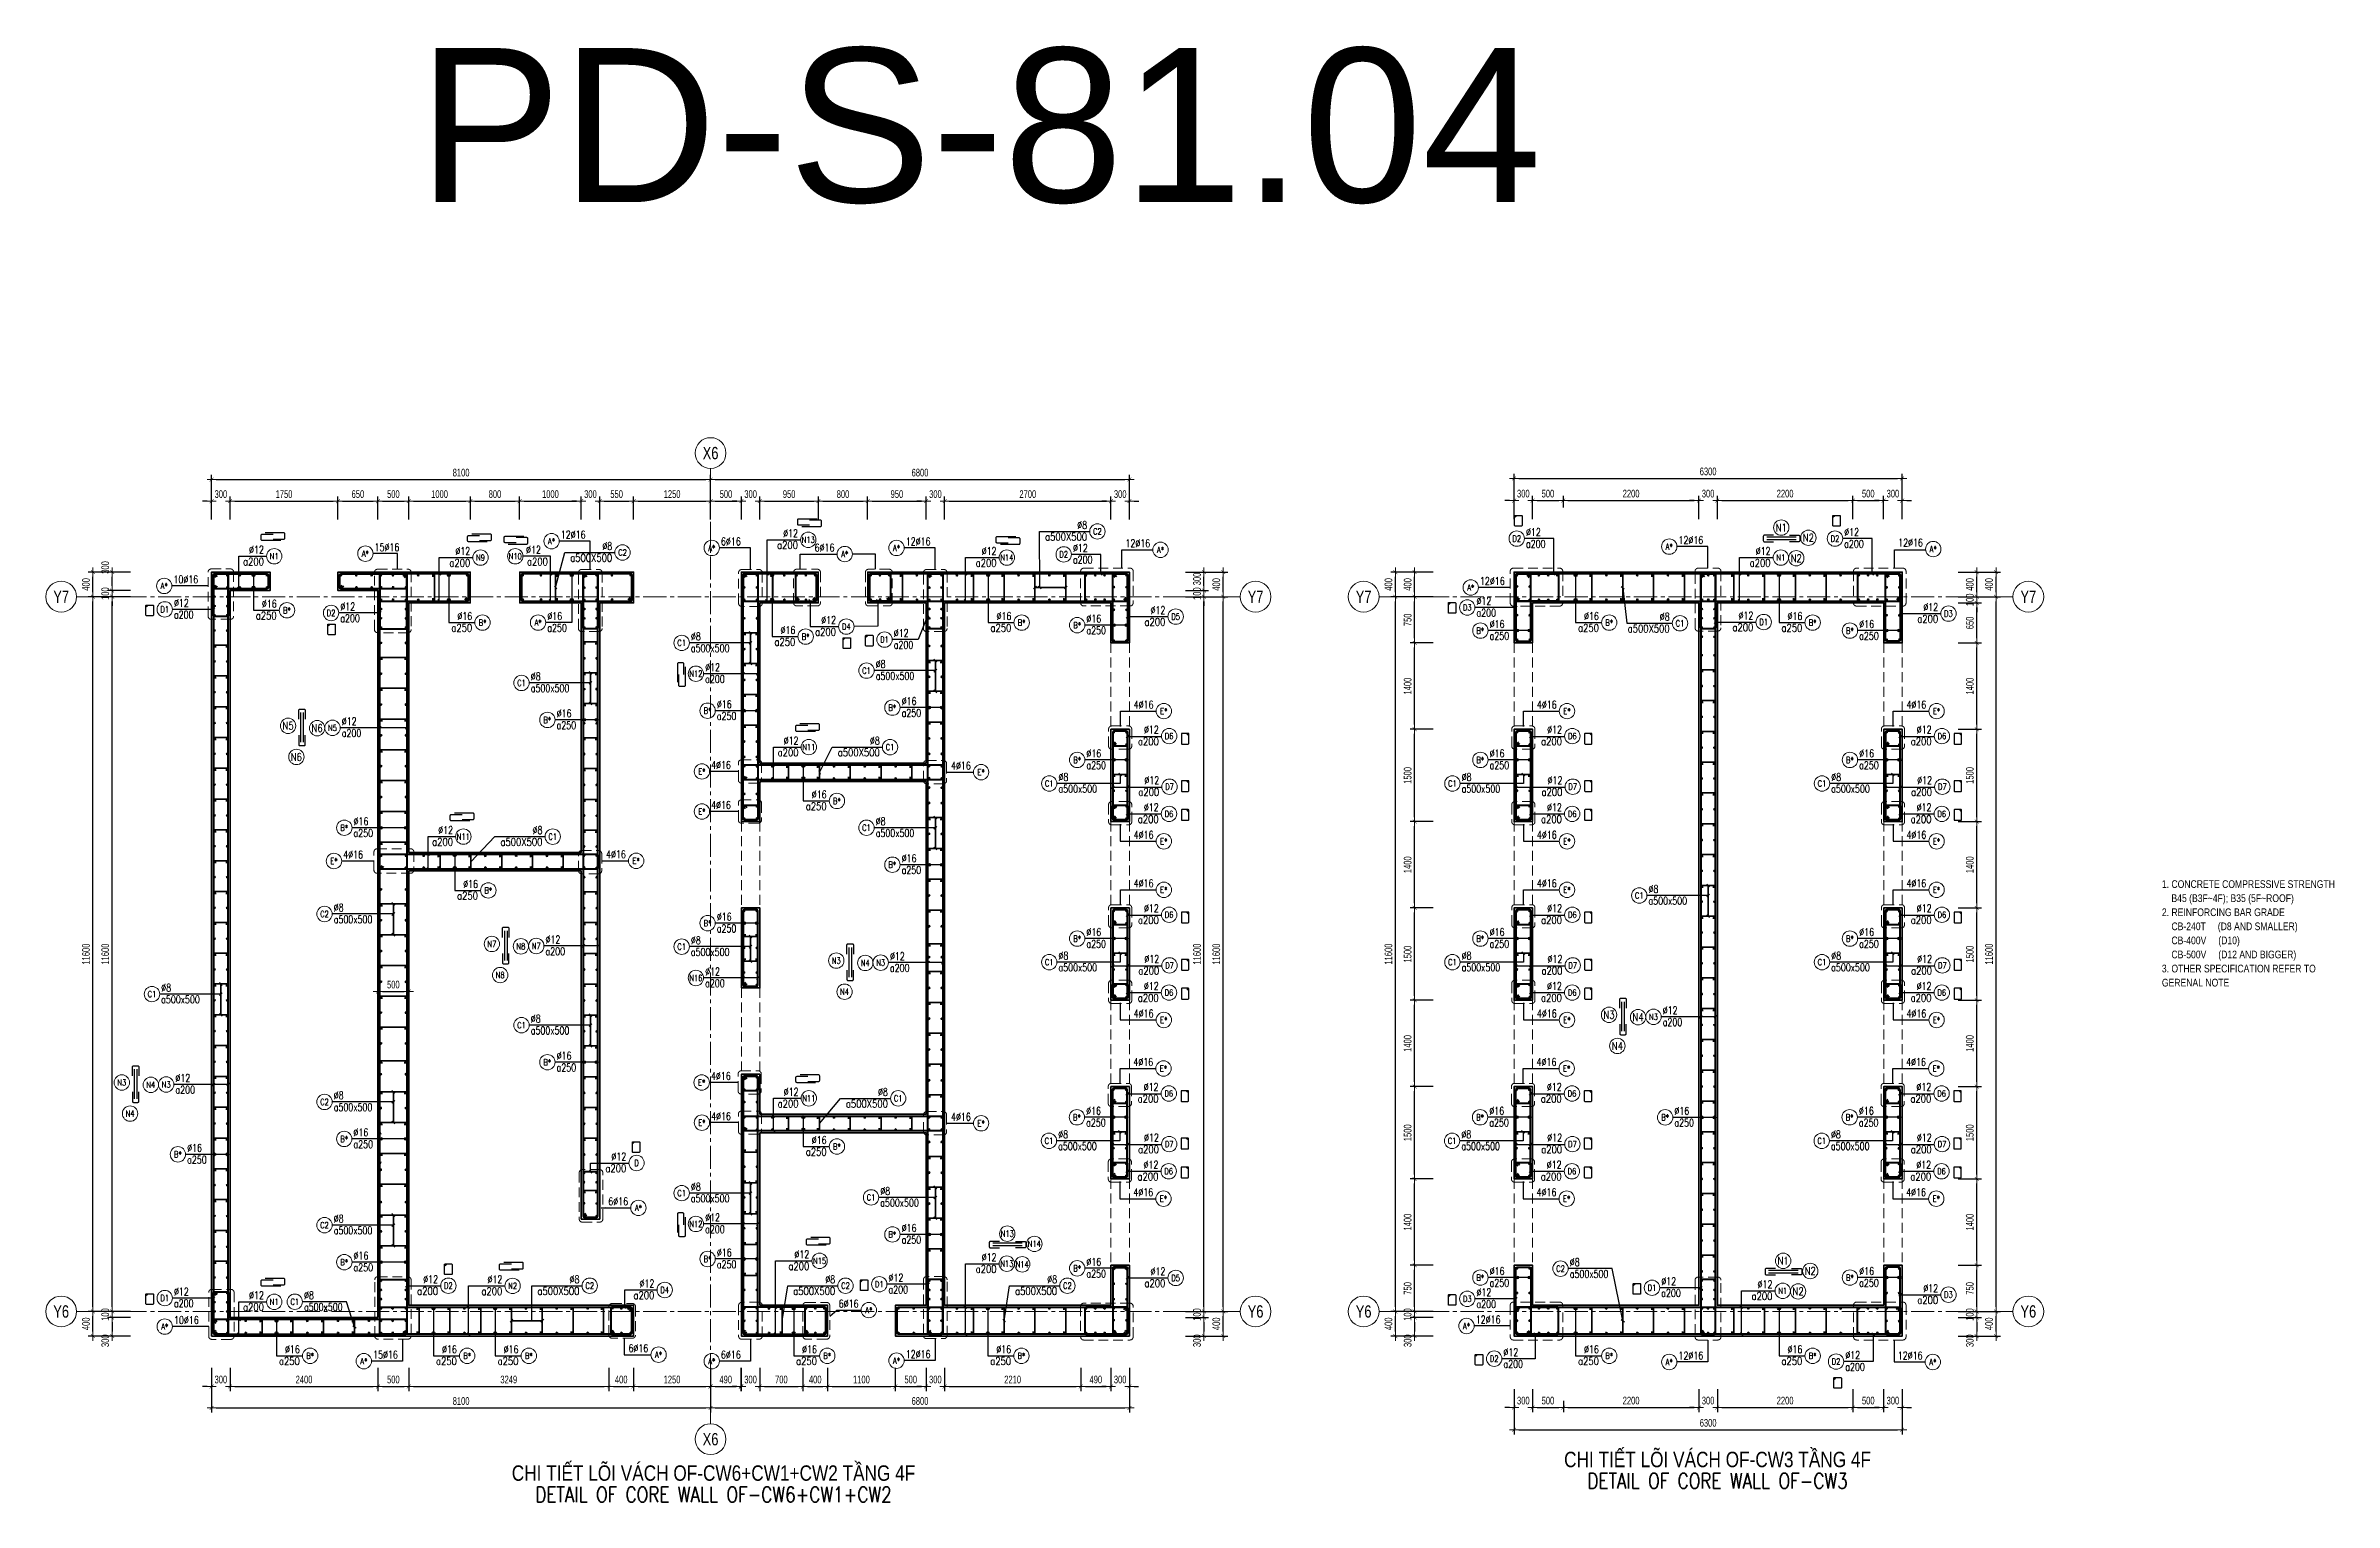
# Model space of a CAD drawing. Header units: millimetres. Extents: x 738475 to 1279438, y -34239 to 156422.
# Drawn here: x 1242286 to 1279438, y 132784 to 156422 of the extents above; entities that cross this region are included whole.
import ezdxf
from ezdxf.enums import TextEntityAlignment as Align

# ---------------------------------------------------------------- set-up
doc = ezdxf.new("R2010")
doc.units = ezdxf.units.MM
doc.header["$MEASUREMENT"] = 0
for name, pattern in [('HIDDEN', [9.525, 6.35, -3.175]), ('HIDDEN2', [4.7625, 3.175, -1.5875]), ('OF_Grid_1$0$CENTER2', [1.125, 0.75, -0.125, 0.125, -0.125])]:
    doc.linetypes.add(name, pattern=pattern)
doc.layers.get('0').update_dxf_attribs({"lineweight": 20})
doc.layers.get('Defpoints').update_dxf_attribs({"color": 151, "lineweight": 9})
for name, color, linetype in [('Hidden', 9, 'HIDDEN'), ('Leader', 6, 'Continuous'), ('Ligature', 1, 'Continuous'), ('TIT1', 3, 'Continuous')]:
    doc.layers.add(name, color=color, linetype=linetype)
for name, color, linetype, lineweight in [('KC-LEADER', 153, 'Continuous', 18), ('KC-THEP', 6, 'Continuous', 40), ('NDC_S_ANNO', 7, 'Continuous', 20), ('NDC_S_BEAM', 3, 'HIDDEN2', 20), ('NDC_S_DIM', 1, 'Continuous', 15), ('NDC_S_ENG TEXT', 2, 'Continuous', 20), ('NDC_S_ENG TITLE', 3, 'Continuous', 20), ('NDC_S_HIDDEN', 8, 'HIDDEN2', 13), ('NDC_S_LEADER', 1, 'Continuous', 15), ('NDC_S_REBAR', 4, 'Continuous', 35), ('NDC_S_STIRRUP', 4, 'Continuous', 40), ('NDC_S_TEXT SYMBOL', 7, 'Continuous', 20), ('NDC_S_VN TEXT', 7, 'Continuous', 20), ('NDC_S_VN TITLE', 6, 'Continuous', 35), ('NDC_S_WALL', 6, 'Continuous', 35), ('OF_Core wall_1.2(B1-19F)$0$NDC_S_WALL', 6, 'Continuous', 35), ('OF_Grid_1$0$NDC_S_AXIS', 5, 'OF_Grid_1$0$CENTER2', 13), ('OF_Grid_1$0$NDC_S_SYMBOL', 1, 'Continuous', 15), ('OF_Grid_1$0$NDC_S_TEXT SYMBOL', 7, 'Continuous', 20)]:
    doc.layers.add(name, color=color, linetype=linetype, lineweight=lineweight)
doc.styles.add('ARIAL', font='arial.ttf', dxfattribs={"width": 0.8})
doc.styles.add('NDC_ANNO', font='', dxfattribs={"width": 0.8})
doc.styles.add('NDC_ARIAL', font='arial.ttf', dxfattribs={"width": 0.85})
doc.styles.add('NDC_DIM', font='', dxfattribs={"width": 0.75})
doc.styles.add('NDC_EN TXT', font='romans.shx', dxfattribs={"width": 0.8})
doc.styles.add('NDC_VIE TXT', font='arial.ttf', dxfattribs={"width": 0.8})
doc.styles.add('OF_Grid_1$0$NDC_ANNO', font='', dxfattribs={"width": 0.8})
doc.styles.get("Standard").update_dxf_attribs({"font": 'arial.ttf'})
doc.styles.get('NDC_ANNO').set_extended_font_data('Dotum')
doc.styles.get('NDC_DIM').set_extended_font_data('Dotum')
doc.styles.get('OF_Grid_1$0$NDC_ANNO').set_extended_font_data('Dotum')
doc.dimstyles.new('NDC_1-50', dxfattribs={"dimscale": 50, "dimtxt": 2.5, "dimasz": 1, "dimexe": 1.5, "dimexo": 0, "dimgap": 0.8, "dimtad": 1, "dimdec": 0, "dimdsep": 46, "dimtxsty": 'NDC_ARIAL', "dimblk": 'DIMMARK', "dimcen": 49999.938995, "dimdle": 1.5, "dimclrd": 1, "dimclre": 1, "dimclrt": 3, "dimadec": 0, "dimazin": 0, "dimtfac": 1, "dimtdec": 0, "dimtix": 1, "dimtmove": 2, "dimatfit": 3, "dimfxl": 1, "dimarcsym": 0})
doc.dimstyles.new('NDC_dim_25', dxfattribs={"dimscale": 25, "dimtxt": 2.5, "dimasz": 1.5, "dimexe": 1.5, "dimexo": 2.5, "dimgap": 1, "dimtad": 1, "dimdec": 0, "dimzin": 0, "dimdsep": 46, "dimtxsty": 'NDC_DIM', "dimblk": 'DIMMARK', "dimcen": 0.09, "dimdle": 1.2, "dimclrd": 1, "dimclre": 1, "dimclrt": 3, "dimadec": 0, "dimazin": 0, "dimtfac": 1, "dimtdec": 0, "dimtix": 1, "dimtofl": 0, "dimtmove": 0, "dimatfit": 3, "dimfxl": 6, "dimfxlon": 1, "dimtolj": 1, "dimtzin": 0, "dimarcsym": 0})
doc.dimstyles.new('NDC_dim_30', dxfattribs={"dimscale": 30, "dimtxt": 2.5, "dimasz": 1.5, "dimexe": 1.5, "dimexo": 2.5, "dimgap": 1, "dimtad": 1, "dimdec": 0, "dimzin": 0, "dimdsep": 46, "dimtxsty": 'NDC_DIM', "dimblk": 'DIMMARK', "dimcen": 0.09, "dimdle": 1.2, "dimclrd": 1, "dimclre": 1, "dimclrt": 3, "dimadec": 0, "dimazin": 0, "dimtfac": 1, "dimtdec": 0, "dimtix": 1, "dimtofl": 0, "dimtmove": 0, "dimatfit": 3, "dimfxl": 6, "dimfxlon": 1, "dimtolj": 1, "dimtzin": 0, "dimarcsym": 0})
doc.dimstyles.new('NDC_dim_50', dxfattribs={"dimscale": 50, "dimtxt": 2.5, "dimasz": 1.5, "dimexe": 1.5, "dimexo": 2.5, "dimgap": 1, "dimtad": 1, "dimdec": 0, "dimzin": 0, "dimdsep": 46, "dimtxsty": 'NDC_DIM', "dimblk": 'DIMMARK', "dimcen": 0.09, "dimdle": 1.2, "dimclrd": 1, "dimclre": 1, "dimclrt": 3, "dimadec": 0, "dimazin": 0, "dimtfac": 1, "dimtdec": 0, "dimtix": 1, "dimtofl": 0, "dimtmove": 0, "dimatfit": 3, "dimfxl": 6, "dimfxlon": 1, "dimtolj": 1, "dimtzin": 0, "dimarcsym": 0})

msp = doc.modelspace()

# ---------------------------------------------------------------- texts
at = {"layer": 'NDC_S_ENG TEXT'}
msp.add_text('PD-S-81.04', height=2500, dxfattribs=at).set_placement((1248327.375, 153884.515))
at = {"layer": 'NDC_S_VN TEXT', "color": 7, "style": 'NDC_EN TXT', "width": 0.8}
for tag, height, p in [('N1', 125, (1270460.551, 148602.385)), ('N2', 125, (1270900.653, 148436.628)), ('N2', 125, (1270703.823, 148105.114)), ('N5', 125, (1246220.536, 145385.173)), ('N6', 125, (1246691.505, 145347.013)), ('N6', 125, (1246354.984, 144880.17)), ('N7', 100, (1249528.591, 141844.655)), ('N8', 100, (1249999.56, 141806.495)), ('N3', 100, (1255119.737, 141574.358)), ('N4', 100, (1255590.706, 141536.198)), ('N8', 100, (1249663.039, 141339.652)), ('N4', 100, (1255254.185, 141069.355)), ('N3', 125, (1267665.123, 140694.528)), ('N4', 125, (1268136.092, 140656.368)), ('N4', 125, (1267799.571, 140189.525)), ('N3', 100, (1243520.536, 139596.445)), ('N4', 100, (1243991.505, 139558.285)), ('N4', 100, (1243654.984, 139091.442)), ('N13', 100, (1257895.223, 137142.385)), ('N14', 100, (1258335.324, 136976.628)), ('N1', 125, (1270491.056, 136702.385)), ('N14', 100, (1258138.494, 136645.114)), ('N2', 125, (1270931.157, 136536.628)), ('N2', 125, (1270734.327, 136205.114))]:
    msp.add_attdef(tag, text='3', height=height, dxfattribs=at).set_placement(p, align=Align.MIDDLE)
at = {"layer": 'TIT1', "insert": (1276639.449, 142878.551), "char_height": 125, "width": 2836.52683, "attachment_point": 1, "line_spacing_factor": 1.096296, "style": 'ARIAL'}
msp.add_mtext('\\A1;1. CONCRETE COMPRESSIVE STRENGTH\\P    B45 (B3F~4F); B35 (5F~ROOF)\\P2. REINFORCING BAR GRADE\\P    CB-240T     (D8 AND SMALLER)\\P    CB-400V     (D10)\\P    CB-500V     (D12 AND BIGGER)\\P3. OTHER SPECIFICATION REFER TO GERENAL NOTE ', dxfattribs=at)

# ---------------------------------------------------------------- blocks, each defined once
blk = doc.blocks.new('THEP')
at = {"layer": 'KC-LEADER', "color": 6}
blk.add_circle((0, 0), 14, dxfattribs=at)
at = {"layer": 'KC-THEP'}
for p, q in [((-14, 0), (14, 0)), ((10, 10), (-10, -10)), ((-10, 10), (10, -10)), ((0, 14), (0, -14))]:
    blk.add_line(p, q, dxfattribs=at)
blk = doc.blocks.new('DIMMARK')
at = {"layer": 'NDC_S_DIM', "color": 1}
blk.add_line((-1.5, 0), (1, 0), dxfattribs=at)
at = {"layer": 'NDC_S_DIM', "color": 2, "const_width": 0.1}
blk.add_lwpolyline([(-0.42, -0.42), (0.42, 0.42)], dxfattribs=at)
blk = doc.blocks.new('*U13')
blk.add_circle((-2.5, 0), 2.5)
at = {"layer": 'NDC_S_VN TEXT', "color": 7, "style": 'NDC_EN TXT', "width": 0.8}
blk.add_attdef('SH2', text='', height=2, dxfattribs=at).set_placement((-2.5, 0), align=Align.MIDDLE)
at = {"layer": 'NDC_S_VN TEXT', "color": 3, "style": 'NDC_EN TXT', "width": 0.75}
blk.add_attdef('DK1', (0.5, 0.85), '', height=2.5, dxfattribs=at)
blk = doc.blocks.new('*U9')
blk.add_circle((2.5, 0), 2.5)
at = {"layer": 'NDC_S_VN TEXT', "color": 3, "style": 'NDC_EN TXT', "width": 0.75}
blk.add_attdef('DK2', text='', height=2.5, dxfattribs=at).set_placement((-0.85, 0.85), align=Align.RIGHT)
at = {"layer": 'NDC_S_VN TEXT', "color": 7, "style": 'NDC_EN TXT', "width": 0.8}
blk.add_attdef('SH3', text='', height=2, dxfattribs=at).set_placement((2.5, 0), align=Align.MIDDLE)
blk = doc.blocks.new('*U10')
blk.add_circle((2.5, 0), 2.5)
at = {"layer": 'NDC_S_VN TEXT', "color": 3, "style": 'NDC_EN TXT'}
for tag, width, p in [('DK2', 0.75, (-0.85, 0.85)), ('KC2', 0.8, (-0.85, -2.97))]:
    blk.add_attdef(tag, text='', height=2.5, dxfattribs=dict(at, width=width)).set_placement(p, align=Align.RIGHT)
at = {"layer": 'NDC_S_VN TEXT', "color": 7, "style": 'NDC_EN TXT', "width": 0.8}
blk.add_attdef('SH3', text='', height=2, dxfattribs=at).set_placement((2.5, 0), align=Align.MIDDLE)
blk = doc.blocks.new('*U12')
blk.add_circle((-2.5, 0), 2.5)
at = {"layer": 'NDC_S_VN TEXT', "color": 7, "style": 'NDC_EN TXT', "width": 0.8}
blk.add_attdef('SH2', text='', height=2, dxfattribs=at).set_placement((-2.5, 0), align=Align.MIDDLE)
at = {"layer": 'NDC_S_VN TEXT', "color": 3, "style": 'NDC_EN TXT', "width": 0.75}
for tag, p in [('DK1', (0.5, 0.85)), ('KC1', (0.5, -2.97))]:
    blk.add_attdef(tag, p, '', height=2.5, dxfattribs=at)
blk = doc.blocks.new('A$C72321851')
at = {"layer": 'Ligature'}
for points in [[(-61, -129), (-61, 171, -0.414214), (-43, 189), (26, 189, -0.414214), (43, 171), (43, -4)], [(-40, -4), (-40, -180, 0.414214), (-22, -197), (47, -197, 0.414214), (65, -180), (65, 121)]]:
    blk.add_lwpolyline(points, format="xyb", dxfattribs=at)
blk = doc.blocks.new('A$C7BC65A55')
at = {"layer": 'Ligature'}
for p, q in [((-15, 372, 0), (-15, 39, 0)), ((15, 372, 0), (15, 39, 0))]:
    blk.add_line(p, q, dxfattribs=at)
for points in [[(-36, 297), (-36, 401, -0.414214), (-24, 413), (24, 413, -0.414214), (36, 401), (36, 297)], [(-36, 117), (-36, 12, 0.414214), (-24, 0), (24, 0, 0.414214), (36, 12), (36, 117)]]:
    blk.add_lwpolyline(points, format="xyb", dxfattribs=at)
blk = doc.blocks.new('*U11')
blk.add_circle((-2.5, 0), 2.5)
at = {"layer": 'NDC_S_VN TEXT', "color": 7, "style": 'NDC_EN TXT', "width": 0.8}
blk.add_attdef('SH2', text='', height=2, dxfattribs=at).set_placement((-2.5, 0), align=Align.MIDDLE)
at = {"layer": 'NDC_S_VN TEXT', "color": 3, "style": 'NDC_EN TXT', "width": 0.75}
for tag, p in [('DK1', (0.5, 0.85)), ('KC1', (0.5, -2.97))]:
    blk.add_attdef(tag, p, '', height=2.5, dxfattribs=at)
blk = doc.blocks.new('*D469')
at = {"layer": 'Defpoints', "color": 0, "transparency": 16777216}
for p in [(1247679, 140881), (1248179, 141072), (1248179, 140881)]:
    blk.add_point(p, dxfattribs=at)
at = {"layer": 'NDC_S_DIM', "color": 1, "lineweight": -2, "transparency": 16777216}
for p, q in [((1247679, 141006), (1247679, 141147)), ((1247754, 141072), (1248104, 141072)), ((1248179, 141006), (1248179, 141147))]:
    blk.add_line(p, q, dxfattribs=at)
at = {"layer": 'NDC_S_DIM', "color": 1, "lineweight": -2, "transparency": 16777216, "xscale": 75, "yscale": 75, "zscale": 75, "rotation": 180}
blk.add_blockref('DIMMARK', (1247679, 141072), dxfattribs=at)
at = {"layer": 'NDC_S_DIM', "color": 1, "lineweight": -2, "transparency": 16777216, "xscale": 75, "yscale": 75, "zscale": 75}
blk.add_blockref('DIMMARK', (1248179, 141072), dxfattribs=at)
at = {"layer": 'NDC_S_DIM', "color": 3, "transparency": 16777216, "insert": (1247929, 141185), "char_height": 125, "attachment_point": 5, "style": 'NDC_DIM'}
blk.add_mtext('\\A1;500', dxfattribs=at)
blk = doc.blocks.new('*U462')
at = {"layer": 'KC-THEP', "xscale": -1, "rotation": 170.331435563619}
blk.add_blockref('THEP', (0, 0), dxfattribs=at)
blk = doc.blocks.new('*U461')
at = {"layer": 'NDC_S_HIDDEN', "color": 0, "linetype": 'ByBlock', "lineweight": -2, "transparency": 16777216}
for p in [(0, 0), (250, 0), (500, 0), (750, 0), (1000, 0), (1250, 0), (1500, 0), (1750, 0), (2000, 0), (2250, 0)]:
    blk.add_blockref('*U462', p, dxfattribs=at)
blk = doc.blocks.new('*U464')
at = {"layer": 'KC-THEP', "xscale": -1, "rotation": 170.331435563619}
blk.add_blockref('THEP', (0, 0), dxfattribs=at)
blk = doc.blocks.new('*U463')
at = {"layer": 'NDC_S_HIDDEN', "color": 0, "linetype": 'ByBlock', "lineweight": -2, "transparency": 16777216}
for p in [(0, 0), (250, 0), (500, 0), (750, 0), (1000, 0), (1250, 0), (1500, 0), (1750, 0), (2000, 0), (2250, 0)]:
    blk.add_blockref('*U464', p, dxfattribs=at)
blk = doc.blocks.new('*U466')
at = {"layer": 'NDC_S_REBAR'}
blk.add_lwpolyline([(-15, -75), (-15, -100, 1), (15, -100), (15, 100, 1), (-15, 100), (-15, 75)], format="xyb", dxfattribs=at)
blk = doc.blocks.new('*U465')
at = {"layer": 'NDC_S_HIDDEN', "color": 0, "linetype": 'ByBlock', "lineweight": -2, "transparency": 16777216}
for p in [(0, 0), (500, 0), (1000, 0), (1500, 0), (2000, 0)]:
    blk.add_blockref('*U466', p, dxfattribs=at)
blk = doc.blocks.new('*U456')
at = {"layer": 'KC-THEP', "rotation": 9.66856443638095}
for p in [(0, 99), (0, -99)]:
    blk.add_blockref('THEP', p, dxfattribs=at)
blk = doc.blocks.new('*U455')
at = {"layer": 'NDC_S_HIDDEN', "color": 0, "linetype": 'ByBlock', "lineweight": -2, "transparency": 16777216}
for p in [(0, 0), (250, 0), (500, 0), (750, 0), (1000, 0), (1250, 0), (1500, 0), (1750, 0), (2000, 0), (2250, 0), (2500, 0)]:
    blk.add_blockref('*U456', p, dxfattribs=at)
blk = doc.blocks.new('*U458')
at = {"layer": 'NDC_S_REBAR'}
blk.add_lwpolyline([(-15, -75), (-15, -100, 1), (15, -100), (15, 100, 1), (-15, 100), (-15, 75)], format="xyb", dxfattribs=at)
blk = doc.blocks.new('*U457')
at = {"layer": 'NDC_S_HIDDEN', "color": 0, "linetype": 'ByBlock', "lineweight": -2, "transparency": 16777216}
for p in [(0, 0), (500, 0), (1000, 0), (1500, 0), (2000, 0)]:
    blk.add_blockref('*U458', p, dxfattribs=at)
blk = doc.blocks.new('*U460')
at = {"layer": 'KC-THEP', "rotation": 189.6685644363809}
blk.add_blockref('THEP', (-104, 0), dxfattribs=at)
at = {"layer": 'KC-THEP', "xscale": -1, "rotation": 170.331435563619}
blk.add_blockref('THEP', (104, 0), dxfattribs=at)
blk = doc.blocks.new('*U459')
at = {"layer": 'NDC_S_HIDDEN', "color": 0, "linetype": 'ByBlock', "lineweight": -2, "transparency": 16777216}
for p in [(0, 1200), (0, 1000), (0, 800), (0, 600), (0, 400), (0, 200), (0, 0)]:
    blk.add_blockref('*U460', p, dxfattribs=at)
blk = doc.blocks.new('*U452')
at = {"layer": 'KC-THEP', "rotation": 9.66856443638095}
for p in [(0, 99), (0, -99)]:
    blk.add_blockref('THEP', p, dxfattribs=at)
blk = doc.blocks.new('*U451')
at = {"layer": 'NDC_S_HIDDEN', "color": 0, "linetype": 'ByBlock', "lineweight": -2, "transparency": 16777216}
for p in [(0, 0), (250, 0), (500, 0), (750, 0), (1000, 0), (1250, 0), (1500, 0), (1750, 0), (2000, 0), (2250, 0), (2500, 0)]:
    blk.add_blockref('*U452', p, dxfattribs=at)
blk = doc.blocks.new('*U454')
at = {"layer": 'NDC_S_REBAR'}
blk.add_lwpolyline([(-15, -75), (-15, -100, 1), (15, -100), (15, 100, 1), (-15, 100), (-15, 75)], format="xyb", dxfattribs=at)
blk = doc.blocks.new('*U453')
at = {"layer": 'NDC_S_HIDDEN', "color": 0, "linetype": 'ByBlock', "lineweight": -2, "transparency": 16777216}
for p in [(0, 0), (500, 0), (1000, 0), (1500, 0), (2000, 0)]:
    blk.add_blockref('*U454', p, dxfattribs=at)
blk = doc.blocks.new('*U444')
at = {"layer": 'KC-THEP', "xscale": -1, "rotation": 170.331435563619}
blk.add_blockref('THEP', (0, 200), dxfattribs=at)
at = {"layer": 'KC-THEP', "rotation": 9.668564436380946}
blk.add_blockref('THEP', (0, -200), dxfattribs=at)
blk = doc.blocks.new('*U443')
at = {"layer": 'NDC_S_HIDDEN', "color": 0, "linetype": 'ByBlock', "lineweight": -2, "transparency": 16777216}
for p in [(0, 0), (250, 0), (500, 0), (750, 0), (1000, 0), (1250, 0), (1500, 0), (1750, 0)]:
    blk.add_blockref('*U444', p, dxfattribs=at)
blk = doc.blocks.new('*U446')
at = {"layer": 'KC-THEP', "xscale": -1, "rotation": 170.331435563619}
blk.add_blockref('THEP', (0, 200), dxfattribs=at)
at = {"layer": 'KC-THEP', "rotation": 9.668564436380946}
blk.add_blockref('THEP', (0, -200), dxfattribs=at)
blk = doc.blocks.new('*U445')
at = {"layer": 'NDC_S_HIDDEN', "color": 0, "linetype": 'ByBlock', "lineweight": -2, "transparency": 16777216}
for p in [(0, 0), (250, 0)]:
    blk.add_blockref('*U446', p, dxfattribs=at)
blk = doc.blocks.new('*U448')
at = {"layer": 'NDC_S_REBAR'}
blk.add_lwpolyline([(-15, 175), (-15, 200, -1), (15, 200), (15, -200, -1), (-15, -200), (-15, -175)], format="xyb", dxfattribs=at)
blk = doc.blocks.new('*U447')
at = {"layer": 'NDC_S_HIDDEN', "color": 0, "linetype": 'ByBlock', "lineweight": -2, "transparency": 16777216}
for p in [(0, 0), (500, 0), (1000, 0), (1500, 0)]:
    blk.add_blockref('*U448', p, dxfattribs=at)
blk = doc.blocks.new('*U450')
at = {"layer": 'KC-THEP', "xscale": -1, "rotation": 170.331435563619}
blk.add_blockref('THEP', (0, 200), dxfattribs=at)
at = {"layer": 'KC-THEP', "rotation": 9.668564436380946}
blk.add_blockref('THEP', (0, -200), dxfattribs=at)
blk = doc.blocks.new('*U449')
at = {"layer": 'NDC_S_HIDDEN', "color": 0, "linetype": 'ByBlock', "lineweight": -2, "transparency": 16777216}
for p in [(0, 0), (250, 0), (500, 0), (750, 0), (1000, 0), (1250, 0), (1500, 0), (1750, 0)]:
    blk.add_blockref('*U450', p, dxfattribs=at)
blk = doc.blocks.new('*U442')
at = {"layer": 'NDC_S_REBAR'}
blk.add_lwpolyline([(-15, 175), (-15, 200, -1), (15, 200), (15, -200, -1), (-15, -200), (-15, -175)], format="xyb", dxfattribs=at)
blk = doc.blocks.new('*U441')
at = {"layer": 'NDC_S_HIDDEN', "color": 0, "linetype": 'ByBlock', "lineweight": -2, "transparency": 16777216}
for p in [(0, 0), (500, 0), (1000, 0), (1500, 0)]:
    blk.add_blockref('*U442', p, dxfattribs=at)
blk = doc.blocks.new('*U468')
at = {"layer": 'KC-THEP', "rotation": 9.668564436380946}
blk.add_blockref('THEP', (-100, 0), dxfattribs=at)
at = {"layer": 'KC-THEP', "xscale": -1, "rotation": 350.3314355636191}
blk.add_blockref('THEP', (100, 0), dxfattribs=at)
blk = doc.blocks.new('*U467')
at = {"layer": 'OF_Core wall_1.2(B1-19F)$0$NDC_S_WALL', "color": 0, "linetype": 'ByBlock', "lineweight": -2, "transparency": 16777216}
for p in [(0, 0), (0, -250), (0, -500), (0, -750), (0, -1000)]:
    blk.add_blockref('*U468', p, dxfattribs=at)
blk = doc.blocks.new('*D522')
at = {"layer": 'Defpoints', "color": 0, "transparency": 16777216}
for p in [(1245279, 136491), (1244979, 136191), (1245279, 134663)]:
    blk.add_point(p, dxfattribs=at)
at = {"layer": 'NDC_S_DIM', "color": 1, "lineweight": -2, "transparency": 16777216}
for p, q in [((1244979, 134963), (1244979, 134588)), ((1245279, 134963), (1245279, 134588)), ((1244904, 134663), (1244829, 134663)), ((1245354, 134663), (1245429, 134663))]:
    blk.add_line(p, q, dxfattribs=at)
at = {"layer": 'NDC_S_DIM', "color": 1, "lineweight": -2, "transparency": 16777216, "xscale": 75, "yscale": 75, "zscale": 75}
blk.add_blockref('DIMMARK', (1244979, 134663), dxfattribs=at)
at = {"layer": 'NDC_S_DIM', "color": 1, "lineweight": -2, "transparency": 16777216, "xscale": 75, "yscale": 75, "zscale": 75, "rotation": 180}
blk.add_blockref('DIMMARK', (1245279, 134663), dxfattribs=at)
at = {"layer": 'NDC_S_DIM', "color": 3, "transparency": 16777216, "insert": (1245129, 134775), "char_height": 125, "attachment_point": 5, "style": 'NDC_DIM'}
blk.add_mtext('\\A1;300', dxfattribs=at)
blk = doc.blocks.new('*D523')
at = {"layer": 'Defpoints', "color": 0, "transparency": 16777216}
for p in [(1245279, 136491), (1247679, 136491), (1247679, 134663)]:
    blk.add_point(p, dxfattribs=at)
at = {"layer": 'NDC_S_DIM', "color": 1, "lineweight": -2, "transparency": 16777216}
for p, q in [((1245279, 134963), (1245279, 134588)), ((1247679, 134963), (1247679, 134588)), ((1245354, 134663), (1247604, 134663))]:
    blk.add_line(p, q, dxfattribs=at)
at = {"layer": 'NDC_S_DIM', "color": 1, "lineweight": -2, "transparency": 16777216, "xscale": 75, "yscale": 75, "zscale": 75, "rotation": 180}
blk.add_blockref('DIMMARK', (1245279, 134663), dxfattribs=at)
at = {"layer": 'NDC_S_DIM', "color": 1, "lineweight": -2, "transparency": 16777216, "xscale": 75, "yscale": 75, "zscale": 75}
blk.add_blockref('DIMMARK', (1247679, 134663), dxfattribs=at)
at = {"layer": 'NDC_S_DIM', "color": 3, "transparency": 16777216, "insert": (1246479, 134775), "char_height": 125, "attachment_point": 5, "style": 'NDC_DIM'}
blk.add_mtext('\\A1;2400', dxfattribs=at)
blk = doc.blocks.new('*D492')
at = {"layer": 'Defpoints', "color": 0, "transparency": 16777216}
for p in [(1247679, 136491), (1248179, 136691), (1248179, 134663)]:
    blk.add_point(p, dxfattribs=at)
at = {"layer": 'NDC_S_DIM', "color": 1, "lineweight": -2, "transparency": 16777216}
for p, q in [((1247679, 134963), (1247679, 134588)), ((1248179, 134963), (1248179, 134588)), ((1247754, 134663), (1248104, 134663))]:
    blk.add_line(p, q, dxfattribs=at)
at = {"layer": 'NDC_S_DIM', "color": 1, "lineweight": -2, "transparency": 16777216, "xscale": 75, "yscale": 75, "zscale": 75, "rotation": 180}
blk.add_blockref('DIMMARK', (1247679, 134663), dxfattribs=at)
at = {"layer": 'NDC_S_DIM', "color": 1, "lineweight": -2, "transparency": 16777216, "xscale": 75, "yscale": 75, "zscale": 75}
blk.add_blockref('DIMMARK', (1248179, 134663), dxfattribs=at)
at = {"layer": 'NDC_S_DIM', "color": 3, "transparency": 16777216, "insert": (1247929, 134775), "char_height": 125, "attachment_point": 5, "style": 'NDC_DIM'}
blk.add_mtext('\\A1;500', dxfattribs=at)
blk = doc.blocks.new('*D493')
at = {"layer": 'Defpoints', "color": 0, "transparency": 16777216}
for p in [(1243364, 147480), (1245608, 147480), (1245717, 135880)]:
    blk.add_point(p, dxfattribs=at)
at = {"layer": 'NDC_S_DIM', "color": 1, "lineweight": -2, "transparency": 16777216}
for p, q in [((1243664, 147480), (1243289, 147480)), ((1243364, 135955), (1243364, 147405)), ((1243664, 135880), (1243289, 135880))]:
    blk.add_line(p, q, dxfattribs=at)
at = {"layer": 'NDC_S_DIM', "color": 1, "lineweight": -2, "transparency": 16777216, "xscale": 75, "yscale": 75, "zscale": 75}
for p, rotation in [((1243364, 147480), 90), ((1243364, 135880), 270)]:
    blk.add_blockref('DIMMARK', p, dxfattribs=dict(at, rotation=rotation))
at = {"layer": 'NDC_S_DIM', "color": 3, "transparency": 16777216, "insert": (1243252, 141680), "char_height": 125, "attachment_point": 5, "rotation": 90, "style": 'NDC_DIM'}
blk.add_mtext('\\A1;11600', dxfattribs=at)
blk = doc.blocks.new('*D494')
at = {"layer": 'Defpoints', "color": 0, "transparency": 16777216}
for p in [(1245279, 149032), (1244979, 147699), (1245279, 147399)]:
    blk.add_point(p, dxfattribs=at)
at = {"layer": 'NDC_S_DIM', "color": 1, "lineweight": -2, "transparency": 16777216}
for p, q in [((1244904, 149032), (1244829, 149032)), ((1244979, 148732), (1244979, 149107)), ((1245279, 148732), (1245279, 149107)), ((1245354, 149032), (1245429, 149032))]:
    blk.add_line(p, q, dxfattribs=at)
at = {"layer": 'NDC_S_DIM', "color": 1, "lineweight": -2, "transparency": 16777216, "xscale": 75, "yscale": 75, "zscale": 75}
blk.add_blockref('DIMMARK', (1244979, 149032), dxfattribs=at)
at = {"layer": 'NDC_S_DIM', "color": 1, "lineweight": -2, "transparency": 16777216, "xscale": 75, "yscale": 75, "zscale": 75, "rotation": 180}
blk.add_blockref('DIMMARK', (1245279, 149032), dxfattribs=at)
at = {"layer": 'NDC_S_DIM', "color": 3, "transparency": 16777216, "insert": (1245129, 149145), "char_height": 125, "attachment_point": 5, "style": 'NDC_DIM'}
blk.add_mtext('\\A1;300', dxfattribs=at)
blk = doc.blocks.new('*D495')
at = {"layer": 'Defpoints', "color": 0, "transparency": 16777216}
for p in [(1253079, 135480), (1244979, 134866), (1253079, 134314)]:
    blk.add_point(p, dxfattribs=at)
at = {"layer": 'NDC_S_DIM', "color": 1, "lineweight": -2, "transparency": 16777216}
for p, q in [((1244979, 134614), (1244979, 134239)), ((1253079, 134614), (1253079, 134239)), ((1245054, 134314), (1253004, 134314))]:
    blk.add_line(p, q, dxfattribs=at)
at = {"layer": 'NDC_S_DIM', "color": 1, "lineweight": -2, "transparency": 16777216, "xscale": 75, "yscale": 75, "zscale": 75, "rotation": 180}
blk.add_blockref('DIMMARK', (1244979, 134314), dxfattribs=at)
at = {"layer": 'NDC_S_DIM', "color": 1, "lineweight": -2, "transparency": 16777216, "xscale": 75, "yscale": 75, "zscale": 75}
blk.add_blockref('DIMMARK', (1253079, 134314), dxfattribs=at)
at = {"layer": 'NDC_S_DIM', "color": 3, "transparency": 16777216, "insert": (1249029, 134426), "char_height": 125, "attachment_point": 5, "style": 'NDC_DIM'}
blk.add_mtext('\\A1;8100', dxfattribs=at)
blk = doc.blocks.new('*D496')
at = {"layer": 'Defpoints', "color": 0, "ltscale": 200, "transparency": 16777216}
for p in [(1248179, 136691), (1251428, 135574), (1251428, 134663)]:
    blk.add_point(p, dxfattribs=at)
at = {"layer": 'NDC_S_DIM', "color": 1, "lineweight": -2, "ltscale": 200, "transparency": 16777216}
for p, q in [((1248179, 134963), (1248179, 134588)), ((1251428, 134963), (1251428, 134588)), ((1248254, 134663), (1251353, 134663))]:
    blk.add_line(p, q, dxfattribs=at)
at = {"layer": 'NDC_S_DIM', "color": 1, "lineweight": -2, "ltscale": 200, "transparency": 16777216, "xscale": 75, "yscale": 75, "zscale": 75, "rotation": 180}
blk.add_blockref('DIMMARK', (1248179, 134663), dxfattribs=at)
at = {"layer": 'NDC_S_DIM', "color": 1, "lineweight": -2, "ltscale": 200, "transparency": 16777216, "xscale": 75, "yscale": 75, "zscale": 75}
blk.add_blockref('DIMMARK', (1251428, 134663), dxfattribs=at)
at = {"layer": 'NDC_S_DIM', "color": 3, "ltscale": 200, "transparency": 16777216, "insert": (1249803, 134775), "char_height": 125, "attachment_point": 5, "style": 'NDC_DIM'}
blk.add_mtext('\\A1;3249', dxfattribs=at)
blk = doc.blocks.new('*D497')
at = {"layer": 'Defpoints', "color": 0, "ltscale": 200, "transparency": 16777216}
for p in [(1251428, 135574), (1251828, 135480), (1251828, 134663)]:
    blk.add_point(p, dxfattribs=at)
at = {"layer": 'NDC_S_DIM', "color": 1, "lineweight": -2, "ltscale": 200, "transparency": 16777216}
for p, q in [((1251428, 134963), (1251428, 134588)), ((1251828, 134963), (1251828, 134588)), ((1251503, 134663), (1251753, 134663))]:
    blk.add_line(p, q, dxfattribs=at)
at = {"layer": 'NDC_S_DIM', "color": 1, "lineweight": -2, "ltscale": 200, "transparency": 16777216, "xscale": 75, "yscale": 75, "zscale": 75, "rotation": 180}
blk.add_blockref('DIMMARK', (1251428, 134663), dxfattribs=at)
at = {"layer": 'NDC_S_DIM', "color": 1, "lineweight": -2, "ltscale": 200, "transparency": 16777216, "xscale": 75, "yscale": 75, "zscale": 75}
blk.add_blockref('DIMMARK', (1251828, 134663), dxfattribs=at)
at = {"layer": 'NDC_S_DIM', "color": 3, "ltscale": 200, "transparency": 16777216, "insert": (1251628, 134775), "char_height": 125, "attachment_point": 5, "style": 'NDC_DIM'}
blk.add_mtext('\\A1;400', dxfattribs=at)
blk = doc.blocks.new('*D498')
at = {"layer": 'Defpoints', "color": 0, "ltscale": 200, "transparency": 16777216}
for p in [(1251828, 135480), (1253078, 135480), (1253078, 134663)]:
    blk.add_point(p, dxfattribs=at)
at = {"layer": 'NDC_S_DIM', "color": 1, "lineweight": -2, "ltscale": 200, "transparency": 16777216}
for p, q in [((1251828, 134963), (1251828, 134588)), ((1253078, 134963), (1253078, 134588)), ((1251903, 134663), (1253003, 134663))]:
    blk.add_line(p, q, dxfattribs=at)
at = {"layer": 'NDC_S_DIM', "color": 1, "lineweight": -2, "ltscale": 200, "transparency": 16777216, "xscale": 75, "yscale": 75, "zscale": 75, "rotation": 180}
blk.add_blockref('DIMMARK', (1251828, 134663), dxfattribs=at)
at = {"layer": 'NDC_S_DIM', "color": 1, "lineweight": -2, "ltscale": 200, "transparency": 16777216, "xscale": 75, "yscale": 75, "zscale": 75}
blk.add_blockref('DIMMARK', (1253078, 134663), dxfattribs=at)
at = {"layer": 'NDC_S_DIM', "color": 3, "ltscale": 200, "transparency": 16777216, "insert": (1252453, 134775), "char_height": 125, "attachment_point": 5, "style": 'NDC_DIM'}
blk.add_mtext('\\A1;1250', dxfattribs=at)
blk = doc.blocks.new('*D499')
at = {"layer": 'Defpoints', "color": 0, "ltscale": 200, "transparency": 16777216}
for p in [(1253878, 135980), (1253578, 135480), (1253878, 134663)]:
    blk.add_point(p, dxfattribs=at)
at = {"layer": 'NDC_S_DIM', "color": 1, "lineweight": -2, "ltscale": 200, "transparency": 16777216}
for p, q in [((1253578, 134963), (1253578, 134588)), ((1253878, 134963), (1253878, 134588)), ((1253503, 134663), (1253428, 134663)), ((1253953, 134663), (1254028, 134663))]:
    blk.add_line(p, q, dxfattribs=at)
at = {"layer": 'NDC_S_DIM', "color": 1, "lineweight": -2, "ltscale": 200, "transparency": 16777216, "xscale": 75, "yscale": 75, "zscale": 75}
blk.add_blockref('DIMMARK', (1253578, 134663), dxfattribs=at)
at = {"layer": 'NDC_S_DIM', "color": 1, "lineweight": -2, "ltscale": 200, "transparency": 16777216, "xscale": 75, "yscale": 75, "zscale": 75, "rotation": 180}
blk.add_blockref('DIMMARK', (1253878, 134663), dxfattribs=at)
at = {"layer": 'NDC_S_DIM', "color": 3, "ltscale": 200, "transparency": 16777216, "insert": (1253728, 134775), "char_height": 125, "attachment_point": 5, "style": 'NDC_DIM'}
blk.add_mtext('\\A1;300', dxfattribs=at)
blk = doc.blocks.new('*D500')
at = {"layer": 'Defpoints', "color": 0, "ltscale": 200, "transparency": 16777216}
for p in [(1253878, 135980), (1254578, 135480), (1254578, 134663)]:
    blk.add_point(p, dxfattribs=at)
at = {"layer": 'NDC_S_DIM', "color": 1, "lineweight": -2, "ltscale": 200, "transparency": 16777216}
for p, q in [((1253878, 134963), (1253878, 134588)), ((1254578, 134963), (1254578, 134588)), ((1253953, 134663), (1254503, 134663))]:
    blk.add_line(p, q, dxfattribs=at)
at = {"layer": 'NDC_S_DIM', "color": 1, "lineweight": -2, "ltscale": 200, "transparency": 16777216, "xscale": 75, "yscale": 75, "zscale": 75, "rotation": 180}
blk.add_blockref('DIMMARK', (1253878, 134663), dxfattribs=at)
at = {"layer": 'NDC_S_DIM', "color": 1, "lineweight": -2, "ltscale": 200, "transparency": 16777216, "xscale": 75, "yscale": 75, "zscale": 75}
blk.add_blockref('DIMMARK', (1254578, 134663), dxfattribs=at)
at = {"layer": 'NDC_S_DIM', "color": 3, "ltscale": 200, "transparency": 16777216, "insert": (1254228, 134775), "char_height": 125, "attachment_point": 5, "style": 'NDC_DIM'}
blk.add_mtext('\\A1;700', dxfattribs=at)
blk = doc.blocks.new('*D510')
at = {"layer": 'Defpoints', "color": 0, "ltscale": 200, "transparency": 16777216}
for p in [(1254578, 135480), (1254978, 135480), (1254978, 134663)]:
    blk.add_point(p, dxfattribs=at)
at = {"layer": 'NDC_S_DIM', "color": 1, "lineweight": -2, "ltscale": 200, "transparency": 16777216}
for p, q in [((1254578, 134963), (1254578, 134588)), ((1254978, 134963), (1254978, 134588)), ((1254653, 134663), (1254903, 134663))]:
    blk.add_line(p, q, dxfattribs=at)
at = {"layer": 'NDC_S_DIM', "color": 1, "lineweight": -2, "ltscale": 200, "transparency": 16777216, "xscale": 75, "yscale": 75, "zscale": 75, "rotation": 180}
blk.add_blockref('DIMMARK', (1254578, 134663), dxfattribs=at)
at = {"layer": 'NDC_S_DIM', "color": 1, "lineweight": -2, "ltscale": 200, "transparency": 16777216, "xscale": 75, "yscale": 75, "zscale": 75}
blk.add_blockref('DIMMARK', (1254978, 134663), dxfattribs=at)
at = {"layer": 'NDC_S_DIM', "color": 3, "ltscale": 200, "transparency": 16777216, "insert": (1254778, 134775), "char_height": 125, "attachment_point": 5, "style": 'NDC_DIM'}
blk.add_mtext('\\A1;400', dxfattribs=at)
blk = doc.blocks.new('*D511')
at = {"layer": 'Defpoints', "color": 0, "ltscale": 200, "transparency": 16777216}
for p in [(1254978, 135480), (1256078, 135480), (1256078, 134663)]:
    blk.add_point(p, dxfattribs=at)
at = {"layer": 'NDC_S_DIM', "color": 1, "lineweight": -2, "ltscale": 200, "transparency": 16777216}
for p, q in [((1254978, 134963), (1254978, 134588)), ((1256078, 134963), (1256078, 134588)), ((1255053, 134663), (1256003, 134663))]:
    blk.add_line(p, q, dxfattribs=at)
at = {"layer": 'NDC_S_DIM', "color": 1, "lineweight": -2, "ltscale": 200, "transparency": 16777216, "xscale": 75, "yscale": 75, "zscale": 75, "rotation": 180}
blk.add_blockref('DIMMARK', (1254978, 134663), dxfattribs=at)
at = {"layer": 'NDC_S_DIM', "color": 1, "lineweight": -2, "ltscale": 200, "transparency": 16777216, "xscale": 75, "yscale": 75, "zscale": 75}
blk.add_blockref('DIMMARK', (1256078, 134663), dxfattribs=at)
at = {"layer": 'NDC_S_DIM', "color": 3, "ltscale": 200, "transparency": 16777216, "insert": (1255528, 134775), "char_height": 125, "attachment_point": 5, "style": 'NDC_DIM'}
blk.add_mtext('\\A1;1100', dxfattribs=at)
blk = doc.blocks.new('*D512')
at = {"layer": 'Defpoints', "color": 0, "ltscale": 200, "transparency": 16777216}
for p in [(1256578, 135980), (1256078, 135480), (1256578, 134663)]:
    blk.add_point(p, dxfattribs=at)
at = {"layer": 'NDC_S_DIM', "color": 1, "lineweight": -2, "ltscale": 200, "transparency": 16777216}
for p, q in [((1256078, 134963), (1256078, 134588)), ((1256578, 134963), (1256578, 134588)), ((1256153, 134663), (1256503, 134663))]:
    blk.add_line(p, q, dxfattribs=at)
at = {"layer": 'NDC_S_DIM', "color": 1, "lineweight": -2, "ltscale": 200, "transparency": 16777216, "xscale": 75, "yscale": 75, "zscale": 75, "rotation": 180}
blk.add_blockref('DIMMARK', (1256078, 134663), dxfattribs=at)
at = {"layer": 'NDC_S_DIM', "color": 1, "lineweight": -2, "ltscale": 200, "transparency": 16777216, "xscale": 75, "yscale": 75, "zscale": 75}
blk.add_blockref('DIMMARK', (1256578, 134663), dxfattribs=at)
at = {"layer": 'NDC_S_DIM', "color": 3, "ltscale": 200, "transparency": 16777216, "insert": (1256328, 134775), "char_height": 125, "attachment_point": 5, "style": 'NDC_DIM'}
blk.add_mtext('\\A1;500', dxfattribs=at)
blk = doc.blocks.new('*D513')
at = {"layer": 'Defpoints', "color": 0, "ltscale": 200, "transparency": 16777216}
for p in [(1256578, 135980), (1256878, 135980), (1256878, 134663)]:
    blk.add_point(p, dxfattribs=at)
at = {"layer": 'NDC_S_DIM', "color": 1, "lineweight": -2, "ltscale": 200, "transparency": 16777216}
for p, q in [((1256578, 134963), (1256578, 134588)), ((1256878, 134963), (1256878, 134588)), ((1256503, 134663), (1256428, 134663)), ((1256953, 134663), (1257028, 134663))]:
    blk.add_line(p, q, dxfattribs=at)
at = {"layer": 'NDC_S_DIM', "color": 1, "lineweight": -2, "ltscale": 200, "transparency": 16777216, "xscale": 75, "yscale": 75, "zscale": 75}
blk.add_blockref('DIMMARK', (1256578, 134663), dxfattribs=at)
at = {"layer": 'NDC_S_DIM', "color": 1, "lineweight": -2, "ltscale": 200, "transparency": 16777216, "xscale": 75, "yscale": 75, "zscale": 75, "rotation": 180}
blk.add_blockref('DIMMARK', (1256878, 134663), dxfattribs=at)
at = {"layer": 'NDC_S_DIM', "color": 3, "ltscale": 200, "transparency": 16777216, "insert": (1256728, 134775), "char_height": 125, "attachment_point": 5, "style": 'NDC_DIM'}
blk.add_mtext('\\A1;300', dxfattribs=at)
blk = doc.blocks.new('*D514')
at = {"layer": 'Defpoints', "color": 0, "ltscale": 200, "transparency": 16777216}
for p in [(1256878, 135980), (1259088, 135554), (1259088, 134663)]:
    blk.add_point(p, dxfattribs=at)
at = {"layer": 'NDC_S_DIM', "color": 1, "lineweight": -2, "ltscale": 200, "transparency": 16777216}
for p, q in [((1256878, 134963), (1256878, 134588)), ((1259088, 134963), (1259088, 134588)), ((1256953, 134663), (1259013, 134663))]:
    blk.add_line(p, q, dxfattribs=at)
at = {"layer": 'NDC_S_DIM', "color": 1, "lineweight": -2, "ltscale": 200, "transparency": 16777216, "xscale": 75, "yscale": 75, "zscale": 75, "rotation": 180}
blk.add_blockref('DIMMARK', (1256878, 134663), dxfattribs=at)
at = {"layer": 'NDC_S_DIM', "color": 1, "lineweight": -2, "ltscale": 200, "transparency": 16777216, "xscale": 75, "yscale": 75, "zscale": 75}
blk.add_blockref('DIMMARK', (1259088, 134663), dxfattribs=at)
at = {"layer": 'NDC_S_DIM', "color": 3, "ltscale": 200, "transparency": 16777216, "insert": (1257983, 134775), "char_height": 125, "attachment_point": 5, "style": 'NDC_DIM'}
blk.add_mtext('\\A1;2210', dxfattribs=at)
blk = doc.blocks.new('*D515')
at = {"layer": 'Defpoints', "color": 0, "ltscale": 200, "transparency": 16777216}
for p in [(1259578, 135980), (1259088, 135554), (1259578, 134663)]:
    blk.add_point(p, dxfattribs=at)
at = {"layer": 'NDC_S_DIM', "color": 1, "lineweight": -2, "ltscale": 200, "transparency": 16777216}
for p, q in [((1259088, 134963), (1259088, 134588)), ((1259578, 134963), (1259578, 134588)), ((1259163, 134663), (1259503, 134663))]:
    blk.add_line(p, q, dxfattribs=at)
at = {"layer": 'NDC_S_DIM', "color": 1, "lineweight": -2, "ltscale": 200, "transparency": 16777216, "xscale": 75, "yscale": 75, "zscale": 75, "rotation": 180}
blk.add_blockref('DIMMARK', (1259088, 134663), dxfattribs=at)
at = {"layer": 'NDC_S_DIM', "color": 1, "lineweight": -2, "ltscale": 200, "transparency": 16777216, "xscale": 75, "yscale": 75, "zscale": 75}
blk.add_blockref('DIMMARK', (1259578, 134663), dxfattribs=at)
at = {"layer": 'NDC_S_DIM', "color": 3, "ltscale": 200, "transparency": 16777216, "insert": (1259333, 134775), "char_height": 125, "attachment_point": 5, "style": 'NDC_DIM'}
blk.add_mtext('\\A1;490', dxfattribs=at)
blk = doc.blocks.new('*D516')
at = {"layer": 'Defpoints', "color": 0, "ltscale": 200, "transparency": 16777216}
for p in [(1259578, 135980), (1259878, 135480), (1259878, 134663)]:
    blk.add_point(p, dxfattribs=at)
at = {"layer": 'NDC_S_DIM', "color": 1, "lineweight": -2, "ltscale": 200, "transparency": 16777216}
for p, q in [((1259578, 134963), (1259578, 134588)), ((1259878, 134963), (1259878, 134588)), ((1259503, 134663), (1259428, 134663)), ((1259953, 134663), (1260028, 134663))]:
    blk.add_line(p, q, dxfattribs=at)
at = {"layer": 'NDC_S_DIM', "color": 1, "lineweight": -2, "ltscale": 200, "transparency": 16777216, "xscale": 75, "yscale": 75, "zscale": 75}
blk.add_blockref('DIMMARK', (1259578, 134663), dxfattribs=at)
at = {"layer": 'NDC_S_DIM', "color": 1, "lineweight": -2, "ltscale": 200, "transparency": 16777216, "xscale": 75, "yscale": 75, "zscale": 75, "rotation": 180}
blk.add_blockref('DIMMARK', (1259878, 134663), dxfattribs=at)
at = {"layer": 'NDC_S_DIM', "color": 3, "ltscale": 200, "transparency": 16777216, "insert": (1259728, 134775), "char_height": 125, "attachment_point": 5, "style": 'NDC_DIM'}
blk.add_mtext('\\A1;300', dxfattribs=at)
blk = doc.blocks.new('*U16')
at = {"layer": 'OF_Grid_1$0$NDC_S_SYMBOL'}
blk.add_line((0, 5), (0, 9), dxfattribs=at)
blk.add_circle((0, 0), 5, dxfattribs=at)
at = {"layer": 'OF_Grid_1$0$NDC_S_TEXT SYMBOL', "color": 7, "style": 'OF_Grid_1$0$NDC_ANNO', "width": 0.8}
blk.add_attdef('GRID', text='', height=4, dxfattribs=at).set_placement((0, 0), align=Align.MIDDLE)
blk = doc.blocks.new('*U15')
at = {"layer": 'OF_Grid_1$0$NDC_S_SYMBOL'}
blk.add_line((5, 0), (9, 0), dxfattribs=at)
blk.add_circle((0, 0), 5, dxfattribs=at)
at = {"layer": 'OF_Grid_1$0$NDC_S_TEXT SYMBOL', "color": 7, "style": 'OF_Grid_1$0$NDC_ANNO', "width": 0.8}
blk.add_attdef('GRID', text='', height=4, rotation=270, dxfattribs=at).set_placement((0, 0), align=Align.MIDDLE)
blk = doc.blocks.new('*D517')
at = {"layer": 'Defpoints', "color": 0, "ltscale": 200, "transparency": 16777216}
for p in [(1259879, 135796), (1253079, 135480), (1259879, 134314)]:
    blk.add_point(p, dxfattribs=at)
at = {"layer": 'NDC_S_DIM', "color": 1, "lineweight": -2, "ltscale": 200, "transparency": 16777216}
for p, q in [((1253079, 134614), (1253079, 134239)), ((1259879, 134614), (1259879, 134239)), ((1253154, 134314), (1259804, 134314))]:
    blk.add_line(p, q, dxfattribs=at)
at = {"layer": 'NDC_S_DIM', "color": 1, "lineweight": -2, "ltscale": 200, "transparency": 16777216, "xscale": 75, "yscale": 75, "zscale": 75, "rotation": 180}
blk.add_blockref('DIMMARK', (1253079, 134314), dxfattribs=at)
at = {"layer": 'NDC_S_DIM', "color": 1, "lineweight": -2, "ltscale": 200, "transparency": 16777216, "xscale": 75, "yscale": 75, "zscale": 75}
blk.add_blockref('DIMMARK', (1259879, 134314), dxfattribs=at)
at = {"layer": 'NDC_S_DIM', "color": 3, "ltscale": 200, "transparency": 16777216, "insert": (1256479, 134426), "char_height": 125, "attachment_point": 5, "style": 'NDC_DIM'}
blk.add_mtext('\\A1;6800', dxfattribs=at)
blk = doc.blocks.new('*D518')
at = {"layer": 'Defpoints', "color": 0, "ltscale": 200, "transparency": 16777216}
for p in [(1253080, 135480), (1253570, 135492), (1253570, 134663)]:
    blk.add_point(p, dxfattribs=at)
at = {"layer": 'NDC_S_DIM', "color": 1, "lineweight": -2, "ltscale": 200, "transparency": 16777216}
for p, q in [((1253080, 134963), (1253080, 134588)), ((1253570, 134963), (1253570, 134588)), ((1253155, 134663), (1253495, 134663))]:
    blk.add_line(p, q, dxfattribs=at)
at = {"layer": 'NDC_S_DIM', "color": 1, "lineweight": -2, "ltscale": 200, "transparency": 16777216, "xscale": 75, "yscale": 75, "zscale": 75, "rotation": 180}
blk.add_blockref('DIMMARK', (1253080, 134663), dxfattribs=at)
at = {"layer": 'NDC_S_DIM', "color": 1, "lineweight": -2, "ltscale": 200, "transparency": 16777216, "xscale": 75, "yscale": 75, "zscale": 75}
blk.add_blockref('DIMMARK', (1253570, 134663), dxfattribs=at)
at = {"layer": 'NDC_S_DIM', "color": 3, "ltscale": 200, "transparency": 16777216, "insert": (1253325, 134775), "char_height": 125, "attachment_point": 5, "style": 'NDC_DIM'}
blk.add_mtext('\\A1;490', dxfattribs=at)
blk = doc.blocks.new('*D519')
at = {"layer": 'Defpoints', "color": 0, "ltscale": 200, "transparency": 16777216}
for p in [(1253079, 149382), (1244979, 147828), (1253079, 147259)]:
    blk.add_point(p, dxfattribs=at)
at = {"layer": 'NDC_S_DIM', "color": 1, "lineweight": -2, "ltscale": 200, "transparency": 16777216}
for p, q in [((1244979, 149082), (1244979, 149457)), ((1245054, 149382), (1253004, 149382)), ((1253079, 149082), (1253079, 149457))]:
    blk.add_line(p, q, dxfattribs=at)
at = {"layer": 'NDC_S_DIM', "color": 1, "lineweight": -2, "ltscale": 200, "transparency": 16777216, "xscale": 75, "yscale": 75, "zscale": 75, "rotation": 180}
blk.add_blockref('DIMMARK', (1244979, 149382), dxfattribs=at)
at = {"layer": 'NDC_S_DIM', "color": 1, "lineweight": -2, "ltscale": 200, "transparency": 16777216, "xscale": 75, "yscale": 75, "zscale": 75}
blk.add_blockref('DIMMARK', (1253079, 149382), dxfattribs=at)
at = {"layer": 'NDC_S_DIM', "color": 3, "ltscale": 200, "transparency": 16777216, "insert": (1249029, 149494), "char_height": 125, "attachment_point": 5, "style": 'NDC_DIM'}
blk.add_mtext('\\A1;8100', dxfattribs=at)
blk = doc.blocks.new('*D520')
at = {"layer": 'Defpoints', "color": 0, "ltscale": 200, "transparency": 16777216}
for p in [(1259879, 149382), (1253079, 147259), (1259879, 146629)]:
    blk.add_point(p, dxfattribs=at)
at = {"layer": 'NDC_S_DIM', "color": 1, "lineweight": -2, "ltscale": 200, "transparency": 16777216}
for p, q in [((1253079, 149082), (1253079, 149457)), ((1253154, 149382), (1259804, 149382)), ((1259879, 149082), (1259879, 149457))]:
    blk.add_line(p, q, dxfattribs=at)
at = {"layer": 'NDC_S_DIM', "color": 1, "lineweight": -2, "ltscale": 200, "transparency": 16777216, "xscale": 75, "yscale": 75, "zscale": 75, "rotation": 180}
blk.add_blockref('DIMMARK', (1253079, 149382), dxfattribs=at)
at = {"layer": 'NDC_S_DIM', "color": 1, "lineweight": -2, "ltscale": 200, "transparency": 16777216, "xscale": 75, "yscale": 75, "zscale": 75}
blk.add_blockref('DIMMARK', (1259879, 149382), dxfattribs=at)
at = {"layer": 'NDC_S_DIM', "color": 3, "ltscale": 200, "transparency": 16777216, "insert": (1256479, 149494), "char_height": 125, "attachment_point": 5, "style": 'NDC_DIM'}
blk.add_mtext('\\A1;6800', dxfattribs=at)
blk = doc.blocks.new('*D521')
at = {"layer": 'Defpoints', "color": 0, "ltscale": 200, "transparency": 16777216}
for p in [(1243364, 147580), (1245279, 147580), (1245608, 147480)]:
    blk.add_point(p, dxfattribs=at)
at = {"layer": 'NDC_S_DIM', "color": 1, "lineweight": -2, "ltscale": 200, "transparency": 16777216}
for p, q in [((1243664, 147580), (1243289, 147580)), ((1243364, 147655), (1243364, 147730)), ((1243664, 147480), (1243289, 147480)), ((1243364, 147405), (1243364, 147330))]:
    blk.add_line(p, q, dxfattribs=at)
at = {"layer": 'NDC_S_DIM', "color": 1, "lineweight": -2, "ltscale": 200, "transparency": 16777216, "xscale": 75, "yscale": 75, "zscale": 75}
for p, rotation in [((1243364, 147580), 270), ((1243364, 147480), 90)]:
    blk.add_blockref('DIMMARK', p, dxfattribs=dict(at, rotation=rotation))
at = {"layer": 'NDC_S_DIM', "color": 3, "ltscale": 200, "transparency": 16777216, "insert": (1243252, 147530), "char_height": 125, "attachment_point": 5, "rotation": 90, "style": 'NDC_DIM'}
blk.add_mtext('\\A1;100', dxfattribs=at)
blk = doc.blocks.new('*D501')
at = {"layer": 'Defpoints', "color": 0, "ltscale": 200, "transparency": 16777216}
for p in [(1243364, 147880), (1244979, 147880), (1245279, 147580)]:
    blk.add_point(p, dxfattribs=at)
at = {"layer": 'NDC_S_DIM', "color": 1, "lineweight": -2, "ltscale": 200, "transparency": 16777216}
for p, q in [((1243664, 147880), (1243289, 147880)), ((1243664, 147580), (1243289, 147580)), ((1243364, 147655), (1243364, 147805))]:
    blk.add_line(p, q, dxfattribs=at)
at = {"layer": 'NDC_S_DIM', "color": 1, "lineweight": -2, "ltscale": 200, "transparency": 16777216, "xscale": 75, "yscale": 75, "zscale": 75}
for p, rotation in [((1243364, 147880), 90), ((1243364, 147580), 270)]:
    blk.add_blockref('DIMMARK', p, dxfattribs=dict(at, rotation=rotation))
at = {"layer": 'NDC_S_DIM', "color": 3, "ltscale": 200, "transparency": 16777216, "insert": (1243252, 147955), "char_height": 125, "attachment_point": 5, "rotation": 90, "style": 'NDC_DIM'}
blk.add_mtext('\\A1;300', dxfattribs=at)
blk = doc.blocks.new('*D502')
at = {"layer": 'Defpoints', "color": 0, "ltscale": 200, "transparency": 16777216}
for p in [(1243364, 135780), (1245279, 135780), (1245717, 135880)]:
    blk.add_point(p, dxfattribs=at)
at = {"layer": 'NDC_S_DIM', "color": 1, "lineweight": -2, "ltscale": 200, "transparency": 16777216}
for p, q in [((1243364, 135955), (1243364, 136030)), ((1243664, 135880), (1243289, 135880)), ((1243664, 135780), (1243289, 135780)), ((1243364, 135705), (1243364, 135630))]:
    blk.add_line(p, q, dxfattribs=at)
at = {"layer": 'NDC_S_DIM', "color": 1, "lineweight": -2, "ltscale": 200, "transparency": 16777216, "xscale": 75, "yscale": 75, "zscale": 75}
for p, rotation in [((1243364, 135880), 270), ((1243364, 135780), 90)]:
    blk.add_blockref('DIMMARK', p, dxfattribs=dict(at, rotation=rotation))
at = {"layer": 'NDC_S_DIM', "color": 3, "ltscale": 200, "transparency": 16777216, "insert": (1243252, 135830), "char_height": 125, "attachment_point": 5, "rotation": 90, "style": 'NDC_DIM'}
blk.add_mtext('\\A1;100', dxfattribs=at)
blk = doc.blocks.new('*D503')
at = {"layer": 'Defpoints', "color": 0, "ltscale": 200, "transparency": 16777216}
for p in [(1245279, 135780), (1243364, 135480), (1245041, 135480)]:
    blk.add_point(p, dxfattribs=at)
at = {"layer": 'NDC_S_DIM', "color": 1, "lineweight": -2, "ltscale": 200, "transparency": 16777216}
for p, q in [((1243664, 135780), (1243289, 135780)), ((1243364, 135705), (1243364, 135555)), ((1243664, 135480), (1243289, 135480))]:
    blk.add_line(p, q, dxfattribs=at)
at = {"layer": 'NDC_S_DIM', "color": 1, "lineweight": -2, "ltscale": 200, "transparency": 16777216, "xscale": 75, "yscale": 75, "zscale": 75}
for p, rotation in [((1243364, 135780), 90), ((1243364, 135480), 270)]:
    blk.add_blockref('DIMMARK', p, dxfattribs=dict(at, rotation=rotation))
at = {"layer": 'NDC_S_DIM', "color": 3, "ltscale": 200, "transparency": 16777216, "insert": (1243252, 135405), "char_height": 125, "attachment_point": 5, "rotation": 90, "style": 'NDC_DIM'}
blk.add_mtext('\\A1;300', dxfattribs=at)
blk = doc.blocks.new('*D504')
at = {"layer": 'Defpoints', "color": 0, "ltscale": 200, "transparency": 16777216}
for p in [(1243052, 135880), (1245093, 135880), (1245061, 135480)]:
    blk.add_point(p, dxfattribs=at)
at = {"layer": 'NDC_S_DIM', "color": 1, "lineweight": -2, "ltscale": 200, "transparency": 16777216}
for p, q in [((1243352, 135880), (1242977, 135880)), ((1243052, 135555), (1243052, 135805)), ((1243352, 135480), (1242977, 135480))]:
    blk.add_line(p, q, dxfattribs=at)
at = {"layer": 'NDC_S_DIM', "color": 1, "lineweight": -2, "ltscale": 200, "transparency": 16777216, "xscale": 75, "yscale": 75, "zscale": 75}
for p, rotation in [((1243052, 135880), 90), ((1243052, 135480), 270)]:
    blk.add_blockref('DIMMARK', p, dxfattribs=dict(at, rotation=rotation))
at = {"layer": 'NDC_S_DIM', "color": 3, "ltscale": 200, "transparency": 16777216, "insert": (1242939, 135680), "char_height": 125, "attachment_point": 5, "rotation": 90, "style": 'NDC_DIM'}
blk.add_mtext('\\A1;400', dxfattribs=at)
blk = doc.blocks.new('*D505')
at = {"layer": 'Defpoints', "color": 0, "ltscale": 200, "transparency": 16777216}
for p in [(1243052, 147480), (1245093, 147480), (1245093, 135880)]:
    blk.add_point(p, dxfattribs=at)
at = {"layer": 'NDC_S_DIM', "color": 1, "lineweight": -2, "ltscale": 200, "transparency": 16777216}
for p, q in [((1243352, 147480), (1242977, 147480)), ((1243052, 135955), (1243052, 147405)), ((1243352, 135880), (1242977, 135880))]:
    blk.add_line(p, q, dxfattribs=at)
at = {"layer": 'NDC_S_DIM', "color": 1, "lineweight": -2, "ltscale": 200, "transparency": 16777216, "xscale": 75, "yscale": 75, "zscale": 75}
for p, rotation in [((1243052, 147480), 90), ((1243052, 135880), 270)]:
    blk.add_blockref('DIMMARK', p, dxfattribs=dict(at, rotation=rotation))
at = {"layer": 'NDC_S_DIM', "color": 3, "ltscale": 200, "transparency": 16777216, "insert": (1242939, 141680), "char_height": 125, "attachment_point": 5, "rotation": 90, "style": 'NDC_DIM'}
blk.add_mtext('\\A1;11600', dxfattribs=at)
blk = doc.blocks.new('*D506')
at = {"layer": 'Defpoints', "color": 0, "ltscale": 200, "transparency": 16777216}
for p in [(1243052, 147880), (1244979, 147880), (1245093, 147480)]:
    blk.add_point(p, dxfattribs=at)
at = {"layer": 'NDC_S_DIM', "color": 1, "lineweight": -2, "ltscale": 200, "transparency": 16777216}
for p, q in [((1243352, 147880), (1242977, 147880)), ((1243052, 147555), (1243052, 147805)), ((1243352, 147480), (1242977, 147480))]:
    blk.add_line(p, q, dxfattribs=at)
at = {"layer": 'NDC_S_DIM', "color": 1, "lineweight": -2, "ltscale": 200, "transparency": 16777216, "xscale": 75, "yscale": 75, "zscale": 75}
for p, rotation in [((1243052, 147880), 90), ((1243052, 147480), 270)]:
    blk.add_blockref('DIMMARK', p, dxfattribs=dict(at, rotation=rotation))
at = {"layer": 'NDC_S_DIM', "color": 3, "ltscale": 200, "transparency": 16777216, "insert": (1242939, 147680), "char_height": 125, "attachment_point": 5, "rotation": 90, "style": 'NDC_DIM'}
blk.add_mtext('\\A1;400', dxfattribs=at)
blk = doc.blocks.new('*D507')
at = {"layer": 'Defpoints', "color": 0, "transparency": 16777216}
for p in [(1259249, 147480), (1261089, 147480), (1259139, 135880)]:
    blk.add_point(p, dxfattribs=at)
at = {"layer": 'NDC_S_DIM', "color": 1, "lineweight": -2, "transparency": 16777216}
for p, q in [((1260789, 147480), (1261164, 147480)), ((1261089, 135955), (1261089, 147405)), ((1260789, 135880), (1261164, 135880))]:
    blk.add_line(p, q, dxfattribs=at)
at = {"layer": 'NDC_S_DIM', "color": 1, "lineweight": -2, "transparency": 16777216, "xscale": 75, "yscale": 75, "zscale": 75}
for p, rotation in [((1261089, 147480), 90), ((1261089, 135880), 270)]:
    blk.add_blockref('DIMMARK', p, dxfattribs=dict(at, rotation=rotation))
at = {"layer": 'NDC_S_DIM', "color": 3, "transparency": 16777216, "insert": (1260976, 141680), "char_height": 125, "attachment_point": 5, "rotation": 90, "style": 'NDC_DIM'}
blk.add_mtext('\\A1;11600', dxfattribs=at)
blk = doc.blocks.new('*D508')
at = {"layer": 'Defpoints', "color": 0, "ltscale": 200, "transparency": 16777216}
for p in [(1259578, 147580), (1261089, 147580), (1259249, 147480)]:
    blk.add_point(p, dxfattribs=at)
at = {"layer": 'NDC_S_DIM', "color": 1, "lineweight": -2, "ltscale": 200, "transparency": 16777216}
for p, q in [((1260789, 147580), (1261164, 147580)), ((1261089, 147655), (1261089, 147730)), ((1260789, 147480), (1261164, 147480)), ((1261089, 147405), (1261089, 147330))]:
    blk.add_line(p, q, dxfattribs=at)
at = {"layer": 'NDC_S_DIM', "color": 1, "lineweight": -2, "ltscale": 200, "transparency": 16777216, "xscale": 75, "yscale": 75, "zscale": 75}
for p, rotation in [((1261089, 147580), 270), ((1261089, 147480), 90)]:
    blk.add_blockref('DIMMARK', p, dxfattribs=dict(at, rotation=rotation))
at = {"layer": 'NDC_S_DIM', "color": 3, "ltscale": 200, "transparency": 16777216, "insert": (1260976, 147530), "char_height": 125, "attachment_point": 5, "rotation": 90, "style": 'NDC_DIM'}
blk.add_mtext('\\A1;100', dxfattribs=at)
blk = doc.blocks.new('*D509')
at = {"layer": 'Defpoints', "color": 0, "ltscale": 200, "transparency": 16777216}
for p in [(1259878, 147880), (1261089, 147880), (1259578, 147580)]:
    blk.add_point(p, dxfattribs=at)
at = {"layer": 'NDC_S_DIM', "color": 1, "lineweight": -2, "ltscale": 200, "transparency": 16777216}
for p, q in [((1260789, 147880), (1261164, 147880)), ((1260789, 147580), (1261164, 147580)), ((1261089, 147655), (1261089, 147805))]:
    blk.add_line(p, q, dxfattribs=at)
at = {"layer": 'NDC_S_DIM', "color": 1, "lineweight": -2, "ltscale": 200, "transparency": 16777216, "xscale": 75, "yscale": 75, "zscale": 75}
for p, rotation in [((1261089, 147880), 90), ((1261089, 147580), 270)]:
    blk.add_blockref('DIMMARK', p, dxfattribs=dict(at, rotation=rotation))
at = {"layer": 'NDC_S_DIM', "color": 3, "ltscale": 200, "transparency": 16777216, "insert": (1260976, 147768), "char_height": 125, "attachment_point": 5, "rotation": 90, "style": 'NDC_DIM'}
blk.add_mtext('\\A1;300', dxfattribs=at)
blk = doc.blocks.new('*D470')
at = {"layer": 'Defpoints', "color": 0, "ltscale": 200, "transparency": 16777216}
for p in [(1259139, 135880), (1259578, 135780), (1261089, 135780)]:
    blk.add_point(p, dxfattribs=at)
at = {"layer": 'NDC_S_DIM', "color": 1, "lineweight": -2, "ltscale": 200, "transparency": 16777216}
for p, q in [((1261089, 135955), (1261089, 136030)), ((1260789, 135880), (1261164, 135880)), ((1260789, 135780), (1261164, 135780)), ((1261089, 135705), (1261089, 135630))]:
    blk.add_line(p, q, dxfattribs=at)
at = {"layer": 'NDC_S_DIM', "color": 1, "lineweight": -2, "ltscale": 200, "transparency": 16777216, "xscale": 75, "yscale": 75, "zscale": 75}
for p, rotation in [((1261089, 135880), 270), ((1261089, 135780), 90)]:
    blk.add_blockref('DIMMARK', p, dxfattribs=dict(at, rotation=rotation))
at = {"layer": 'NDC_S_DIM', "color": 3, "ltscale": 200, "transparency": 16777216, "insert": (1260976, 135830), "char_height": 125, "attachment_point": 5, "rotation": 90, "style": 'NDC_DIM'}
blk.add_mtext('\\A1;100', dxfattribs=at)
blk = doc.blocks.new('*D471')
at = {"layer": 'Defpoints', "color": 0, "ltscale": 200, "transparency": 16777216}
for p in [(1259578, 135780), (1259816, 135480), (1261089, 135480)]:
    blk.add_point(p, dxfattribs=at)
at = {"layer": 'NDC_S_DIM', "color": 1, "lineweight": -2, "ltscale": 200, "transparency": 16777216}
for p, q in [((1260789, 135780), (1261164, 135780)), ((1261089, 135705), (1261089, 135555)), ((1260789, 135480), (1261164, 135480))]:
    blk.add_line(p, q, dxfattribs=at)
at = {"layer": 'NDC_S_DIM', "color": 1, "lineweight": -2, "ltscale": 200, "transparency": 16777216, "xscale": 75, "yscale": 75, "zscale": 75}
for p, rotation in [((1261089, 135780), 90), ((1261089, 135480), 270)]:
    blk.add_blockref('DIMMARK', p, dxfattribs=dict(at, rotation=rotation))
at = {"layer": 'NDC_S_DIM', "color": 3, "ltscale": 200, "transparency": 16777216, "insert": (1260976, 135405), "char_height": 125, "attachment_point": 5, "rotation": 90, "style": 'NDC_DIM'}
blk.add_mtext('\\A1;300', dxfattribs=at)
blk = doc.blocks.new('*D472')
at = {"layer": 'Defpoints', "color": 0, "ltscale": 200, "transparency": 16777216}
for p in [(1259764, 135880), (1261401, 135880), (1259796, 135480)]:
    blk.add_point(p, dxfattribs=at)
at = {"layer": 'NDC_S_DIM', "color": 1, "lineweight": -2, "ltscale": 200, "transparency": 16777216}
for p, q in [((1261101, 135880), (1261476, 135880)), ((1261401, 135555), (1261401, 135805)), ((1261101, 135480), (1261476, 135480))]:
    blk.add_line(p, q, dxfattribs=at)
at = {"layer": 'NDC_S_DIM', "color": 1, "lineweight": -2, "ltscale": 200, "transparency": 16777216, "xscale": 75, "yscale": 75, "zscale": 75}
for p, rotation in [((1261401, 135880), 90), ((1261401, 135480), 270)]:
    blk.add_blockref('DIMMARK', p, dxfattribs=dict(at, rotation=rotation))
at = {"layer": 'NDC_S_DIM', "color": 3, "ltscale": 200, "transparency": 16777216, "insert": (1261289, 135680), "char_height": 125, "attachment_point": 5, "rotation": 90, "style": 'NDC_DIM'}
blk.add_mtext('\\A1;400', dxfattribs=at)
blk = doc.blocks.new('*D473')
at = {"layer": 'Defpoints', "color": 0, "ltscale": 200, "transparency": 16777216}
for p in [(1259764, 147480), (1261401, 147480), (1259764, 135880)]:
    blk.add_point(p, dxfattribs=at)
at = {"layer": 'NDC_S_DIM', "color": 1, "lineweight": -2, "ltscale": 200, "transparency": 16777216}
for p, q in [((1261101, 147480), (1261476, 147480)), ((1261401, 135955), (1261401, 147405)), ((1261101, 135880), (1261476, 135880))]:
    blk.add_line(p, q, dxfattribs=at)
at = {"layer": 'NDC_S_DIM', "color": 1, "lineweight": -2, "ltscale": 200, "transparency": 16777216, "xscale": 75, "yscale": 75, "zscale": 75}
for p, rotation in [((1261401, 147480), 90), ((1261401, 135880), 270)]:
    blk.add_blockref('DIMMARK', p, dxfattribs=dict(at, rotation=rotation))
at = {"layer": 'NDC_S_DIM', "color": 3, "ltscale": 200, "transparency": 16777216, "insert": (1261289, 141680), "char_height": 125, "attachment_point": 5, "rotation": 90, "style": 'NDC_DIM'}
blk.add_mtext('\\A1;11600', dxfattribs=at)
blk = doc.blocks.new('*D474')
at = {"layer": 'Defpoints', "color": 0, "ltscale": 200, "transparency": 16777216}
for p in [(1259878, 147880), (1261401, 147880), (1259764, 147480)]:
    blk.add_point(p, dxfattribs=at)
at = {"layer": 'NDC_S_DIM', "color": 1, "lineweight": -2, "ltscale": 200, "transparency": 16777216}
for p, q in [((1261101, 147880), (1261476, 147880)), ((1261401, 147555), (1261401, 147805)), ((1261101, 147480), (1261476, 147480))]:
    blk.add_line(p, q, dxfattribs=at)
at = {"layer": 'NDC_S_DIM', "color": 1, "lineweight": -2, "ltscale": 200, "transparency": 16777216, "xscale": 75, "yscale": 75, "zscale": 75}
for p, rotation in [((1261401, 147880), 90), ((1261401, 147480), 270)]:
    blk.add_blockref('DIMMARK', p, dxfattribs=dict(at, rotation=rotation))
at = {"layer": 'NDC_S_DIM', "color": 3, "ltscale": 200, "transparency": 16777216, "insert": (1261289, 147680), "char_height": 125, "attachment_point": 5, "rotation": 90, "style": 'NDC_DIM'}
blk.add_mtext('\\A1;400', dxfattribs=at)
blk = doc.blocks.new('*U17')
at = {"layer": 'OF_Grid_1$0$NDC_S_SYMBOL'}
blk.add_line((-5, 0), (-9, 0), dxfattribs=at)
blk.add_circle((0, 0), 5, dxfattribs=at)
at = {"layer": 'OF_Grid_1$0$NDC_S_TEXT SYMBOL', "color": 7, "style": 'OF_Grid_1$0$NDC_ANNO', "width": 0.8}
blk.add_attdef('GRID', text='', height=4, rotation=90, dxfattribs=at).set_placement((0, 0), align=Align.MIDDLE)
blk = doc.blocks.new('*D475')
at = {"layer": 'Defpoints', "color": 0, "ltscale": 200, "transparency": 16777216}
for p in [(1247029, 149032), (1247029, 147880), (1245279, 147399)]:
    blk.add_point(p, dxfattribs=at)
at = {"layer": 'NDC_S_DIM', "color": 1, "lineweight": -2, "ltscale": 200, "transparency": 16777216}
for p, q in [((1245279, 148732), (1245279, 149107)), ((1245354, 149032), (1246954, 149032)), ((1247029, 148732), (1247029, 149107))]:
    blk.add_line(p, q, dxfattribs=at)
at = {"layer": 'NDC_S_DIM', "color": 1, "lineweight": -2, "ltscale": 200, "transparency": 16777216, "xscale": 75, "yscale": 75, "zscale": 75, "rotation": 180}
blk.add_blockref('DIMMARK', (1245279, 149032), dxfattribs=at)
at = {"layer": 'NDC_S_DIM', "color": 1, "lineweight": -2, "ltscale": 200, "transparency": 16777216, "xscale": 75, "yscale": 75, "zscale": 75}
blk.add_blockref('DIMMARK', (1247029, 149032), dxfattribs=at)
at = {"layer": 'NDC_S_DIM', "color": 3, "ltscale": 200, "transparency": 16777216, "insert": (1246154, 149145), "char_height": 125, "attachment_point": 5, "style": 'NDC_DIM'}
blk.add_mtext('\\A1;1750', dxfattribs=at)
blk = doc.blocks.new('*D476')
at = {"layer": 'Defpoints', "color": 0, "ltscale": 200, "transparency": 16777216}
for p in [(1247679, 149032), (1247029, 147880), (1247679, 147580)]:
    blk.add_point(p, dxfattribs=at)
at = {"layer": 'NDC_S_DIM', "color": 1, "lineweight": -2, "ltscale": 200, "transparency": 16777216}
for p, q in [((1247029, 148732), (1247029, 149107)), ((1247104, 149032), (1247604, 149032)), ((1247679, 148732), (1247679, 149107))]:
    blk.add_line(p, q, dxfattribs=at)
at = {"layer": 'NDC_S_DIM', "color": 1, "lineweight": -2, "ltscale": 200, "transparency": 16777216, "xscale": 75, "yscale": 75, "zscale": 75, "rotation": 180}
blk.add_blockref('DIMMARK', (1247029, 149032), dxfattribs=at)
at = {"layer": 'NDC_S_DIM', "color": 1, "lineweight": -2, "ltscale": 200, "transparency": 16777216, "xscale": 75, "yscale": 75, "zscale": 75}
blk.add_blockref('DIMMARK', (1247679, 149032), dxfattribs=at)
at = {"layer": 'NDC_S_DIM', "color": 3, "ltscale": 200, "transparency": 16777216, "insert": (1247354, 149145), "char_height": 125, "attachment_point": 5, "style": 'NDC_DIM'}
blk.add_mtext('\\A1;650', dxfattribs=at)
blk = doc.blocks.new('*D483')
at = {"layer": 'Defpoints', "color": 0, "ltscale": 200, "transparency": 16777216}
for p in [(1248179, 149032), (1247679, 147580), (1248179, 147380)]:
    blk.add_point(p, dxfattribs=at)
at = {"layer": 'NDC_S_DIM', "color": 1, "lineweight": -2, "ltscale": 200, "transparency": 16777216}
for p, q in [((1247679, 148732), (1247679, 149107)), ((1247754, 149032), (1248104, 149032)), ((1248179, 148732), (1248179, 149107))]:
    blk.add_line(p, q, dxfattribs=at)
at = {"layer": 'NDC_S_DIM', "color": 1, "lineweight": -2, "ltscale": 200, "transparency": 16777216, "xscale": 75, "yscale": 75, "zscale": 75, "rotation": 180}
blk.add_blockref('DIMMARK', (1247679, 149032), dxfattribs=at)
at = {"layer": 'NDC_S_DIM', "color": 1, "lineweight": -2, "ltscale": 200, "transparency": 16777216, "xscale": 75, "yscale": 75, "zscale": 75}
blk.add_blockref('DIMMARK', (1248179, 149032), dxfattribs=at)
at = {"layer": 'NDC_S_DIM', "color": 3, "ltscale": 200, "transparency": 16777216, "insert": (1247929, 149145), "char_height": 125, "attachment_point": 5, "style": 'NDC_DIM'}
blk.add_mtext('\\A1;500', dxfattribs=at)
blk = doc.blocks.new('*D484')
at = {"layer": 'Defpoints', "color": 0, "ltscale": 200, "transparency": 16777216}
for p in [(1249179, 149032), (1248179, 147380), (1249179, 147380)]:
    blk.add_point(p, dxfattribs=at)
at = {"layer": 'NDC_S_DIM', "color": 1, "lineweight": -2, "ltscale": 200, "transparency": 16777216}
for p, q in [((1248179, 148732), (1248179, 149107)), ((1248254, 149032), (1249104, 149032)), ((1249179, 148732), (1249179, 149107))]:
    blk.add_line(p, q, dxfattribs=at)
at = {"layer": 'NDC_S_DIM', "color": 1, "lineweight": -2, "ltscale": 200, "transparency": 16777216, "xscale": 75, "yscale": 75, "zscale": 75, "rotation": 180}
blk.add_blockref('DIMMARK', (1248179, 149032), dxfattribs=at)
at = {"layer": 'NDC_S_DIM', "color": 1, "lineweight": -2, "ltscale": 200, "transparency": 16777216, "xscale": 75, "yscale": 75, "zscale": 75}
blk.add_blockref('DIMMARK', (1249179, 149032), dxfattribs=at)
at = {"layer": 'NDC_S_DIM', "color": 3, "ltscale": 200, "transparency": 16777216, "insert": (1248679, 149145), "char_height": 125, "attachment_point": 5, "style": 'NDC_DIM'}
blk.add_mtext('\\A1;1000', dxfattribs=at)
blk = doc.blocks.new('*D485')
at = {"layer": 'Defpoints', "color": 0, "ltscale": 200, "transparency": 16777216}
for p in [(1249979, 149032), (1249179, 147380), (1249979, 147380)]:
    blk.add_point(p, dxfattribs=at)
at = {"layer": 'NDC_S_DIM', "color": 1, "lineweight": -2, "ltscale": 200, "transparency": 16777216}
for p, q in [((1249179, 148732), (1249179, 149107)), ((1249254, 149032), (1249904, 149032)), ((1249979, 148732), (1249979, 149107))]:
    blk.add_line(p, q, dxfattribs=at)
at = {"layer": 'NDC_S_DIM', "color": 1, "lineweight": -2, "ltscale": 200, "transparency": 16777216, "xscale": 75, "yscale": 75, "zscale": 75, "rotation": 180}
blk.add_blockref('DIMMARK', (1249179, 149032), dxfattribs=at)
at = {"layer": 'NDC_S_DIM', "color": 1, "lineweight": -2, "ltscale": 200, "transparency": 16777216, "xscale": 75, "yscale": 75, "zscale": 75}
blk.add_blockref('DIMMARK', (1249979, 149032), dxfattribs=at)
at = {"layer": 'NDC_S_DIM', "color": 3, "ltscale": 200, "transparency": 16777216, "insert": (1249579, 149145), "char_height": 125, "attachment_point": 5, "style": 'NDC_DIM'}
blk.add_mtext('\\A1;800', dxfattribs=at)
blk = doc.blocks.new('*D486')
at = {"layer": 'Defpoints', "color": 0, "ltscale": 200, "transparency": 16777216}
for p in [(1250979, 149032), (1249979, 147380), (1250979, 147380)]:
    blk.add_point(p, dxfattribs=at)
at = {"layer": 'NDC_S_DIM', "color": 1, "lineweight": -2, "ltscale": 200, "transparency": 16777216}
for p, q in [((1249979, 148732), (1249979, 149107)), ((1250054, 149032), (1250904, 149032)), ((1250979, 148732), (1250979, 149107))]:
    blk.add_line(p, q, dxfattribs=at)
at = {"layer": 'NDC_S_DIM', "color": 1, "lineweight": -2, "ltscale": 200, "transparency": 16777216, "xscale": 75, "yscale": 75, "zscale": 75, "rotation": 180}
blk.add_blockref('DIMMARK', (1249979, 149032), dxfattribs=at)
at = {"layer": 'NDC_S_DIM', "color": 1, "lineweight": -2, "ltscale": 200, "transparency": 16777216, "xscale": 75, "yscale": 75, "zscale": 75}
blk.add_blockref('DIMMARK', (1250979, 149032), dxfattribs=at)
at = {"layer": 'NDC_S_DIM', "color": 3, "ltscale": 200, "transparency": 16777216, "insert": (1250479, 149145), "char_height": 125, "attachment_point": 5, "style": 'NDC_DIM'}
blk.add_mtext('\\A1;1000', dxfattribs=at)
blk = doc.blocks.new('*D487')
at = {"layer": 'Defpoints', "color": 0, "ltscale": 200, "transparency": 16777216}
for p in [(1251279, 149032), (1250979, 147380), (1251279, 147380)]:
    blk.add_point(p, dxfattribs=at)
at = {"layer": 'NDC_S_DIM', "color": 1, "lineweight": -2, "ltscale": 200, "transparency": 16777216}
for p, q in [((1250904, 149032), (1250829, 149032)), ((1250979, 148732), (1250979, 149107)), ((1251279, 148732), (1251279, 149107)), ((1251354, 149032), (1251429, 149032))]:
    blk.add_line(p, q, dxfattribs=at)
at = {"layer": 'NDC_S_DIM', "color": 1, "lineweight": -2, "ltscale": 200, "transparency": 16777216, "xscale": 75, "yscale": 75, "zscale": 75}
blk.add_blockref('DIMMARK', (1250979, 149032), dxfattribs=at)
at = {"layer": 'NDC_S_DIM', "color": 1, "lineweight": -2, "ltscale": 200, "transparency": 16777216, "xscale": 75, "yscale": 75, "zscale": 75, "rotation": 180}
blk.add_blockref('DIMMARK', (1251279, 149032), dxfattribs=at)
at = {"layer": 'NDC_S_DIM', "color": 3, "ltscale": 200, "transparency": 16777216, "insert": (1251129, 149145), "char_height": 125, "attachment_point": 5, "style": 'NDC_DIM'}
blk.add_mtext('\\A1;300', dxfattribs=at)
blk = doc.blocks.new('*D488')
at = {"layer": 'Defpoints', "color": 0, "ltscale": 200, "transparency": 16777216}
for p in [(1251829, 149032), (1251279, 147380), (1251829, 147380)]:
    blk.add_point(p, dxfattribs=at)
at = {"layer": 'NDC_S_DIM', "color": 1, "lineweight": -2, "ltscale": 200, "transparency": 16777216}
for p, q in [((1251279, 148732), (1251279, 149107)), ((1251354, 149032), (1251754, 149032)), ((1251829, 148732), (1251829, 149107))]:
    blk.add_line(p, q, dxfattribs=at)
at = {"layer": 'NDC_S_DIM', "color": 1, "lineweight": -2, "ltscale": 200, "transparency": 16777216, "xscale": 75, "yscale": 75, "zscale": 75, "rotation": 180}
blk.add_blockref('DIMMARK', (1251279, 149032), dxfattribs=at)
at = {"layer": 'NDC_S_DIM', "color": 1, "lineweight": -2, "ltscale": 200, "transparency": 16777216, "xscale": 75, "yscale": 75, "zscale": 75}
blk.add_blockref('DIMMARK', (1251829, 149032), dxfattribs=at)
at = {"layer": 'NDC_S_DIM', "color": 3, "ltscale": 200, "transparency": 16777216, "insert": (1251554, 149145), "char_height": 125, "attachment_point": 5, "style": 'NDC_DIM'}
blk.add_mtext('\\A1;550', dxfattribs=at)
blk = doc.blocks.new('*D489')
at = {"layer": 'Defpoints', "color": 0, "ltscale": 200, "transparency": 16777216}
for p in [(1253079, 149032), (1251829, 147380), (1253079, 147480)]:
    blk.add_point(p, dxfattribs=at)
at = {"layer": 'NDC_S_DIM', "color": 1, "lineweight": -2, "ltscale": 200, "transparency": 16777216}
for p, q in [((1251829, 148732), (1251829, 149107)), ((1251904, 149032), (1253004, 149032)), ((1253079, 148732), (1253079, 149107))]:
    blk.add_line(p, q, dxfattribs=at)
at = {"layer": 'NDC_S_DIM', "color": 1, "lineweight": -2, "ltscale": 200, "transparency": 16777216, "xscale": 75, "yscale": 75, "zscale": 75, "rotation": 180}
blk.add_blockref('DIMMARK', (1251829, 149032), dxfattribs=at)
at = {"layer": 'NDC_S_DIM', "color": 1, "lineweight": -2, "ltscale": 200, "transparency": 16777216, "xscale": 75, "yscale": 75, "zscale": 75}
blk.add_blockref('DIMMARK', (1253079, 149032), dxfattribs=at)
at = {"layer": 'NDC_S_DIM', "color": 3, "ltscale": 200, "transparency": 16777216, "insert": (1252454, 149145), "char_height": 125, "attachment_point": 5, "style": 'NDC_DIM'}
blk.add_mtext('\\A1;1250', dxfattribs=at)
blk = doc.blocks.new('*D490')
at = {"layer": 'Defpoints', "color": 0, "ltscale": 200, "transparency": 16777216}
for p in [(1253579, 149032), (1253579, 147757), (1253079, 147480)]:
    blk.add_point(p, dxfattribs=at)
at = {"layer": 'NDC_S_DIM', "color": 1, "lineweight": -2, "ltscale": 200, "transparency": 16777216}
for p, q in [((1253079, 148732), (1253079, 149107)), ((1253154, 149032), (1253504, 149032)), ((1253579, 148732), (1253579, 149107))]:
    blk.add_line(p, q, dxfattribs=at)
at = {"layer": 'NDC_S_DIM', "color": 1, "lineweight": -2, "ltscale": 200, "transparency": 16777216, "xscale": 75, "yscale": 75, "zscale": 75, "rotation": 180}
blk.add_blockref('DIMMARK', (1253079, 149032), dxfattribs=at)
at = {"layer": 'NDC_S_DIM', "color": 1, "lineweight": -2, "ltscale": 200, "transparency": 16777216, "xscale": 75, "yscale": 75, "zscale": 75}
blk.add_blockref('DIMMARK', (1253579, 149032), dxfattribs=at)
at = {"layer": 'NDC_S_DIM', "color": 3, "ltscale": 200, "transparency": 16777216, "insert": (1253329, 149145), "char_height": 125, "attachment_point": 5, "style": 'NDC_DIM'}
blk.add_mtext('\\A1;500', dxfattribs=at)
blk = doc.blocks.new('*D491')
at = {"layer": 'Defpoints', "color": 0, "ltscale": 200, "transparency": 16777216}
for p in [(1253879, 149032), (1253579, 147757), (1253879, 147261)]:
    blk.add_point(p, dxfattribs=at)
at = {"layer": 'NDC_S_DIM', "color": 1, "lineweight": -2, "ltscale": 200, "transparency": 16777216}
for p, q in [((1253504, 149032), (1253429, 149032)), ((1253579, 148732), (1253579, 149107)), ((1253879, 148732), (1253879, 149107)), ((1253954, 149032), (1254029, 149032))]:
    blk.add_line(p, q, dxfattribs=at)
at = {"layer": 'NDC_S_DIM', "color": 1, "lineweight": -2, "ltscale": 200, "transparency": 16777216, "xscale": 75, "yscale": 75, "zscale": 75}
blk.add_blockref('DIMMARK', (1253579, 149032), dxfattribs=at)
at = {"layer": 'NDC_S_DIM', "color": 1, "lineweight": -2, "ltscale": 200, "transparency": 16777216, "xscale": 75, "yscale": 75, "zscale": 75, "rotation": 180}
blk.add_blockref('DIMMARK', (1253879, 149032), dxfattribs=at)
at = {"layer": 'NDC_S_DIM', "color": 3, "ltscale": 200, "transparency": 16777216, "insert": (1253729, 149145), "char_height": 125, "attachment_point": 5, "style": 'NDC_DIM'}
blk.add_mtext('\\A1;300', dxfattribs=at)
blk = doc.blocks.new('*D477')
at = {"layer": 'Defpoints', "color": 0, "ltscale": 200, "transparency": 16777216}
for p in [(1254829, 149032), (1253879, 147261), (1254829, 147380)]:
    blk.add_point(p, dxfattribs=at)
at = {"layer": 'NDC_S_DIM', "color": 1, "lineweight": -2, "ltscale": 200, "transparency": 16777216}
for p, q in [((1253879, 148732), (1253879, 149107)), ((1253954, 149032), (1254754, 149032)), ((1254829, 148732), (1254829, 149107))]:
    blk.add_line(p, q, dxfattribs=at)
at = {"layer": 'NDC_S_DIM', "color": 1, "lineweight": -2, "ltscale": 200, "transparency": 16777216, "xscale": 75, "yscale": 75, "zscale": 75, "rotation": 180}
blk.add_blockref('DIMMARK', (1253879, 149032), dxfattribs=at)
at = {"layer": 'NDC_S_DIM', "color": 1, "lineweight": -2, "ltscale": 200, "transparency": 16777216, "xscale": 75, "yscale": 75, "zscale": 75}
blk.add_blockref('DIMMARK', (1254829, 149032), dxfattribs=at)
at = {"layer": 'NDC_S_DIM', "color": 3, "ltscale": 200, "transparency": 16777216, "insert": (1254354, 149145), "char_height": 125, "attachment_point": 5, "style": 'NDC_DIM'}
blk.add_mtext('\\A1;950', dxfattribs=at)
blk = doc.blocks.new('*D478')
at = {"layer": 'Defpoints', "color": 0, "ltscale": 200, "transparency": 16777216}
for p in [(1255629, 149032), (1255629, 147653), (1254829, 147380)]:
    blk.add_point(p, dxfattribs=at)
at = {"layer": 'NDC_S_DIM', "color": 1, "lineweight": -2, "ltscale": 200, "transparency": 16777216}
for p, q in [((1254829, 148732), (1254829, 149107)), ((1254904, 149032), (1255554, 149032)), ((1255629, 148732), (1255629, 149107))]:
    blk.add_line(p, q, dxfattribs=at)
at = {"layer": 'NDC_S_DIM', "color": 1, "lineweight": -2, "ltscale": 200, "transparency": 16777216, "xscale": 75, "yscale": 75, "zscale": 75, "rotation": 180}
blk.add_blockref('DIMMARK', (1254829, 149032), dxfattribs=at)
at = {"layer": 'NDC_S_DIM', "color": 1, "lineweight": -2, "ltscale": 200, "transparency": 16777216, "xscale": 75, "yscale": 75, "zscale": 75}
blk.add_blockref('DIMMARK', (1255629, 149032), dxfattribs=at)
at = {"layer": 'NDC_S_DIM', "color": 3, "ltscale": 200, "transparency": 16777216, "insert": (1255229, 149145), "char_height": 125, "attachment_point": 5, "style": 'NDC_DIM'}
blk.add_mtext('\\A1;800', dxfattribs=at)
blk = doc.blocks.new('*D479')
at = {"layer": 'Defpoints', "color": 0, "ltscale": 200, "transparency": 16777216}
for p in [(1256579, 149032), (1255629, 147653), (1256579, 147352)]:
    blk.add_point(p, dxfattribs=at)
at = {"layer": 'NDC_S_DIM', "color": 1, "lineweight": -2, "ltscale": 200, "transparency": 16777216}
for p, q in [((1255629, 148732), (1255629, 149107)), ((1255704, 149032), (1256504, 149032)), ((1256579, 148732), (1256579, 149107))]:
    blk.add_line(p, q, dxfattribs=at)
at = {"layer": 'NDC_S_DIM', "color": 1, "lineweight": -2, "ltscale": 200, "transparency": 16777216, "xscale": 75, "yscale": 75, "zscale": 75, "rotation": 180}
blk.add_blockref('DIMMARK', (1255629, 149032), dxfattribs=at)
at = {"layer": 'NDC_S_DIM', "color": 1, "lineweight": -2, "ltscale": 200, "transparency": 16777216, "xscale": 75, "yscale": 75, "zscale": 75}
blk.add_blockref('DIMMARK', (1256579, 149032), dxfattribs=at)
at = {"layer": 'NDC_S_DIM', "color": 3, "ltscale": 200, "transparency": 16777216, "insert": (1256104, 149145), "char_height": 125, "attachment_point": 5, "style": 'NDC_DIM'}
blk.add_mtext('\\A1;950', dxfattribs=at)
blk = doc.blocks.new('*D480')
at = {"layer": 'Defpoints', "color": 0, "ltscale": 200, "transparency": 16777216}
for p in [(1256879, 149032), (1256579, 147352), (1256879, 147329)]:
    blk.add_point(p, dxfattribs=at)
at = {"layer": 'NDC_S_DIM', "color": 1, "lineweight": -2, "ltscale": 200, "transparency": 16777216}
for p, q in [((1256504, 149032), (1256429, 149032)), ((1256579, 148732), (1256579, 149107)), ((1256879, 148732), (1256879, 149107)), ((1256954, 149032), (1257029, 149032))]:
    blk.add_line(p, q, dxfattribs=at)
at = {"layer": 'NDC_S_DIM', "color": 1, "lineweight": -2, "ltscale": 200, "transparency": 16777216, "xscale": 75, "yscale": 75, "zscale": 75}
blk.add_blockref('DIMMARK', (1256579, 149032), dxfattribs=at)
at = {"layer": 'NDC_S_DIM', "color": 1, "lineweight": -2, "ltscale": 200, "transparency": 16777216, "xscale": 75, "yscale": 75, "zscale": 75, "rotation": 180}
blk.add_blockref('DIMMARK', (1256879, 149032), dxfattribs=at)
at = {"layer": 'NDC_S_DIM', "color": 3, "ltscale": 200, "transparency": 16777216, "insert": (1256729, 149145), "char_height": 125, "attachment_point": 5, "style": 'NDC_DIM'}
blk.add_mtext('\\A1;300', dxfattribs=at)
blk = doc.blocks.new('*D481')
at = {"layer": 'Defpoints', "color": 0, "ltscale": 200, "transparency": 16777216}
for p in [(1259579, 149032), (1256879, 147329), (1259579, 147194)]:
    blk.add_point(p, dxfattribs=at)
at = {"layer": 'NDC_S_DIM', "color": 1, "lineweight": -2, "ltscale": 200, "transparency": 16777216}
for p, q in [((1256879, 148732), (1256879, 149107)), ((1256954, 149032), (1259504, 149032)), ((1259579, 148732), (1259579, 149107))]:
    blk.add_line(p, q, dxfattribs=at)
at = {"layer": 'NDC_S_DIM', "color": 1, "lineweight": -2, "ltscale": 200, "transparency": 16777216, "xscale": 75, "yscale": 75, "zscale": 75, "rotation": 180}
blk.add_blockref('DIMMARK', (1256879, 149032), dxfattribs=at)
at = {"layer": 'NDC_S_DIM', "color": 1, "lineweight": -2, "ltscale": 200, "transparency": 16777216, "xscale": 75, "yscale": 75, "zscale": 75}
blk.add_blockref('DIMMARK', (1259579, 149032), dxfattribs=at)
at = {"layer": 'NDC_S_DIM', "color": 3, "ltscale": 200, "transparency": 16777216, "insert": (1258229, 149145), "char_height": 125, "attachment_point": 5, "style": 'NDC_DIM'}
blk.add_mtext('\\A1;2700', dxfattribs=at)
blk = doc.blocks.new('*D482')
at = {"layer": 'Defpoints', "color": 0, "ltscale": 200, "transparency": 16777216}
for p in [(1259879, 149032), (1259579, 147194), (1259879, 147194)]:
    blk.add_point(p, dxfattribs=at)
at = {"layer": 'NDC_S_DIM', "color": 1, "lineweight": -2, "ltscale": 200, "transparency": 16777216}
for p, q in [((1259504, 149032), (1259429, 149032)), ((1259579, 148732), (1259579, 149107)), ((1259879, 148732), (1259879, 149107)), ((1259954, 149032), (1260029, 149032))]:
    blk.add_line(p, q, dxfattribs=at)
at = {"layer": 'NDC_S_DIM', "color": 1, "lineweight": -2, "ltscale": 200, "transparency": 16777216, "xscale": 75, "yscale": 75, "zscale": 75}
blk.add_blockref('DIMMARK', (1259579, 149032), dxfattribs=at)
at = {"layer": 'NDC_S_DIM', "color": 1, "lineweight": -2, "ltscale": 200, "transparency": 16777216, "xscale": 75, "yscale": 75, "zscale": 75, "rotation": 180}
blk.add_blockref('DIMMARK', (1259879, 149032), dxfattribs=at)
at = {"layer": 'NDC_S_DIM', "color": 3, "ltscale": 200, "transparency": 16777216, "insert": (1259729, 149145), "char_height": 125, "attachment_point": 5, "style": 'NDC_DIM'}
blk.add_mtext('\\A1;300', dxfattribs=at)
blk = doc.blocks.new('Drawing name_symbol')
at = {"layer": 'NDC_S_ENG TITLE', "style": 'NDC_EN TXT', "width": 0.8}
blk.add_attdef('SECTDET1', text='', height=5, dxfattribs=at).set_placement((0, 1.01), align=Align.CENTER)
at = {"layer": 'NDC_S_TEXT SYMBOL', "lineweight": 25, "style": 'NDC_ANNO', "width": 0.8}
blk.add_attdef('SSCALE', text='', height=2.5, dxfattribs=at).set_placement((0, -4), align=Align.CENTER)
at = {"layer": 'NDC_S_VN TITLE', "style": 'NDC_VIE TXT', "width": 0.8}
blk.add_attdef('SECTDET2', text='', height=5, dxfattribs=at).set_placement((0, 7.97), align=Align.CENTER)
blk = doc.blocks.new('*D565')
at = {"layer": 'Defpoints', "color": 0, "transparency": 16777216}
for p in [(1266423, 135980), (1266123, 135480), (1266423, 134320)]:
    blk.add_point(p, dxfattribs=at)
at = {"layer": 'NDC_S_DIM', "color": 1, "lineweight": -2, "transparency": 16777216}
for p, q in [((1266123, 134620), (1266123, 134245)), ((1266423, 134620), (1266423, 134245)), ((1266048, 134320), (1265973, 134320)), ((1266498, 134320), (1266573, 134320))]:
    blk.add_line(p, q, dxfattribs=at)
at = {"layer": 'NDC_S_DIM', "color": 1, "lineweight": -2, "transparency": 16777216, "xscale": 75, "yscale": 75, "zscale": 75}
blk.add_blockref('DIMMARK', (1266123, 134320), dxfattribs=at)
at = {"layer": 'NDC_S_DIM', "color": 1, "lineweight": -2, "transparency": 16777216, "xscale": 75, "yscale": 75, "zscale": 75, "rotation": 180}
blk.add_blockref('DIMMARK', (1266423, 134320), dxfattribs=at)
at = {"layer": 'NDC_S_DIM', "color": 3, "transparency": 16777216, "insert": (1266273, 134433), "char_height": 125, "attachment_point": 5, "style": 'NDC_DIM'}
blk.add_mtext('\\A1;300', dxfattribs=at)
blk = doc.blocks.new('*D566')
at = {"layer": 'Defpoints', "color": 0, "transparency": 16777216}
for p in [(1266423, 135980), (1266923, 134557), (1266923, 134320)]:
    blk.add_point(p, dxfattribs=at)
at = {"layer": 'NDC_S_DIM', "color": 1, "lineweight": -2, "transparency": 16777216}
for p, q in [((1266423, 134620), (1266423, 134245)), ((1266498, 134320), (1266848, 134320)), ((1266923, 134432), (1266923, 134245))]:
    blk.add_line(p, q, dxfattribs=at)
at = {"layer": 'NDC_S_DIM', "color": 1, "lineweight": -2, "transparency": 16777216, "xscale": 75, "yscale": 75, "zscale": 75, "rotation": 180}
blk.add_blockref('DIMMARK', (1266423, 134320), dxfattribs=at)
at = {"layer": 'NDC_S_DIM', "color": 1, "lineweight": -2, "transparency": 16777216, "xscale": 75, "yscale": 75, "zscale": 75}
blk.add_blockref('DIMMARK', (1266923, 134320), dxfattribs=at)
at = {"layer": 'NDC_S_DIM', "color": 3, "transparency": 16777216, "insert": (1266673, 134433), "char_height": 125, "attachment_point": 5, "style": 'NDC_DIM'}
blk.add_mtext('\\A1;500', dxfattribs=at)
blk = doc.blocks.new('*D567')
at = {"layer": 'Defpoints', "color": 0, "transparency": 16777216}
for p in [(1269123, 135980), (1266923, 134557), (1269123, 134320)]:
    blk.add_point(p, dxfattribs=at)
at = {"layer": 'NDC_S_DIM', "color": 1, "lineweight": -2, "transparency": 16777216}
for p, q in [((1269123, 134620), (1269123, 134245)), ((1266923, 134432), (1266923, 134245)), ((1266998, 134320), (1269048, 134320))]:
    blk.add_line(p, q, dxfattribs=at)
at = {"layer": 'NDC_S_DIM', "color": 1, "lineweight": -2, "transparency": 16777216, "xscale": 75, "yscale": 75, "zscale": 75, "rotation": 180}
blk.add_blockref('DIMMARK', (1266923, 134320), dxfattribs=at)
at = {"layer": 'NDC_S_DIM', "color": 1, "lineweight": -2, "transparency": 16777216, "xscale": 75, "yscale": 75, "zscale": 75}
blk.add_blockref('DIMMARK', (1269123, 134320), dxfattribs=at)
at = {"layer": 'NDC_S_DIM', "color": 3, "transparency": 16777216, "insert": (1268023, 134433), "char_height": 125, "attachment_point": 5, "style": 'NDC_DIM'}
blk.add_mtext('\\A1;2200', dxfattribs=at)
blk = doc.blocks.new('*D568')
at = {"layer": 'Defpoints', "color": 0, "transparency": 16777216}
for p in [(1269123, 135980), (1269423, 135980), (1269423, 134320)]:
    blk.add_point(p, dxfattribs=at)
at = {"layer": 'NDC_S_DIM', "color": 1, "lineweight": -2, "transparency": 16777216}
for p, q in [((1269123, 134620), (1269123, 134245)), ((1269423, 134620), (1269423, 134245)), ((1269048, 134320), (1268973, 134320)), ((1269498, 134320), (1269573, 134320))]:
    blk.add_line(p, q, dxfattribs=at)
at = {"layer": 'NDC_S_DIM', "color": 1, "lineweight": -2, "transparency": 16777216, "xscale": 75, "yscale": 75, "zscale": 75}
blk.add_blockref('DIMMARK', (1269123, 134320), dxfattribs=at)
at = {"layer": 'NDC_S_DIM', "color": 1, "lineweight": -2, "transparency": 16777216, "xscale": 75, "yscale": 75, "zscale": 75, "rotation": 180}
blk.add_blockref('DIMMARK', (1269423, 134320), dxfattribs=at)
at = {"layer": 'NDC_S_DIM', "color": 3, "transparency": 16777216, "insert": (1269273, 134433), "char_height": 125, "attachment_point": 5, "style": 'NDC_DIM'}
blk.add_mtext('\\A1;300', dxfattribs=at)
blk = doc.blocks.new('*D569')
at = {"layer": 'Defpoints', "color": 0, "transparency": 16777216}
for p in [(1269423, 135980), (1271623, 135929), (1271623, 134320)]:
    blk.add_point(p, dxfattribs=at)
at = {"layer": 'NDC_S_DIM', "color": 1, "lineweight": -2, "transparency": 16777216}
for p, q in [((1269423, 134620), (1269423, 134245)), ((1271623, 134620), (1271623, 134245)), ((1269498, 134320), (1271548, 134320))]:
    blk.add_line(p, q, dxfattribs=at)
at = {"layer": 'NDC_S_DIM', "color": 1, "lineweight": -2, "transparency": 16777216, "xscale": 75, "yscale": 75, "zscale": 75, "rotation": 180}
blk.add_blockref('DIMMARK', (1269423, 134320), dxfattribs=at)
at = {"layer": 'NDC_S_DIM', "color": 1, "lineweight": -2, "transparency": 16777216, "xscale": 75, "yscale": 75, "zscale": 75}
blk.add_blockref('DIMMARK', (1271623, 134320), dxfattribs=at)
at = {"layer": 'NDC_S_DIM', "color": 3, "transparency": 16777216, "insert": (1270523, 134433), "char_height": 125, "attachment_point": 5, "style": 'NDC_DIM'}
blk.add_mtext('\\A1;2200', dxfattribs=at)
blk = doc.blocks.new('*D570')
at = {"layer": 'Defpoints', "color": 0, "transparency": 16777216}
for p in [(1272123, 135980), (1271623, 135929), (1272123, 134320)]:
    blk.add_point(p, dxfattribs=at)
at = {"layer": 'NDC_S_DIM', "color": 1, "lineweight": -2, "transparency": 16777216}
for p, q in [((1271623, 134620), (1271623, 134245)), ((1272123, 134620), (1272123, 134245)), ((1271698, 134320), (1272048, 134320))]:
    blk.add_line(p, q, dxfattribs=at)
at = {"layer": 'NDC_S_DIM', "color": 1, "lineweight": -2, "transparency": 16777216, "xscale": 75, "yscale": 75, "zscale": 75, "rotation": 180}
blk.add_blockref('DIMMARK', (1271623, 134320), dxfattribs=at)
at = {"layer": 'NDC_S_DIM', "color": 1, "lineweight": -2, "transparency": 16777216, "xscale": 75, "yscale": 75, "zscale": 75}
blk.add_blockref('DIMMARK', (1272123, 134320), dxfattribs=at)
at = {"layer": 'NDC_S_DIM', "color": 3, "transparency": 16777216, "insert": (1271873, 134433), "char_height": 125, "attachment_point": 5, "style": 'NDC_DIM'}
blk.add_mtext('\\A1;500', dxfattribs=at)
blk = doc.blocks.new('*D556')
at = {"layer": 'Defpoints', "color": 0, "transparency": 16777216}
for p in [(1272123, 135980), (1272423, 135480), (1272423, 134320)]:
    blk.add_point(p, dxfattribs=at)
at = {"layer": 'NDC_S_DIM', "color": 1, "lineweight": -2, "transparency": 16777216}
for p, q in [((1272123, 134620), (1272123, 134245)), ((1272423, 134620), (1272423, 134245)), ((1272048, 134320), (1271973, 134320)), ((1272498, 134320), (1272573, 134320))]:
    blk.add_line(p, q, dxfattribs=at)
at = {"layer": 'NDC_S_DIM', "color": 1, "lineweight": -2, "transparency": 16777216, "xscale": 75, "yscale": 75, "zscale": 75}
blk.add_blockref('DIMMARK', (1272123, 134320), dxfattribs=at)
at = {"layer": 'NDC_S_DIM', "color": 1, "lineweight": -2, "transparency": 16777216, "xscale": 75, "yscale": 75, "zscale": 75, "rotation": 180}
blk.add_blockref('DIMMARK', (1272423, 134320), dxfattribs=at)
at = {"layer": 'NDC_S_DIM', "color": 3, "transparency": 16777216, "insert": (1272273, 134433), "char_height": 125, "attachment_point": 5, "style": 'NDC_DIM'}
blk.add_mtext('\\A1;300', dxfattribs=at)
blk = doc.blocks.new('*D557')
at = {"layer": 'Defpoints', "color": 0, "transparency": 16777216}
for p in [(1266123, 135480), (1272423, 135480), (1272423, 133960)]:
    blk.add_point(p, dxfattribs=at)
at = {"layer": 'NDC_S_DIM', "color": 1, "lineweight": -2, "transparency": 16777216}
for p, q in [((1266123, 134260), (1266123, 133885)), ((1272423, 134260), (1272423, 133885)), ((1266198, 133960), (1272348, 133960))]:
    blk.add_line(p, q, dxfattribs=at)
at = {"layer": 'NDC_S_DIM', "color": 1, "lineweight": -2, "transparency": 16777216, "xscale": 75, "yscale": 75, "zscale": 75, "rotation": 180}
blk.add_blockref('DIMMARK', (1266123, 133960), dxfattribs=at)
at = {"layer": 'NDC_S_DIM', "color": 1, "lineweight": -2, "transparency": 16777216, "xscale": 75, "yscale": 75, "zscale": 75}
blk.add_blockref('DIMMARK', (1272423, 133960), dxfattribs=at)
at = {"layer": 'NDC_S_DIM', "color": 3, "transparency": 16777216, "insert": (1269273, 134072), "char_height": 125, "attachment_point": 5, "style": 'NDC_DIM'}
blk.add_mtext('\\A1;6300', dxfattribs=at)
blk = doc.blocks.new('*D558')
at = {"layer": 'Defpoints', "color": 0, "transparency": 16777216}
for p in [(1266423, 149040), (1266123, 147880), (1266423, 147380)]:
    blk.add_point(p, dxfattribs=at)
at = {"layer": 'NDC_S_DIM', "color": 1, "lineweight": -2, "transparency": 16777216}
for p, q in [((1266048, 149040), (1265973, 149040)), ((1266123, 148740), (1266123, 149115)), ((1266423, 148740), (1266423, 149115)), ((1266498, 149040), (1266573, 149040))]:
    blk.add_line(p, q, dxfattribs=at)
at = {"layer": 'NDC_S_DIM', "color": 1, "lineweight": -2, "transparency": 16777216, "xscale": 75, "yscale": 75, "zscale": 75}
blk.add_blockref('DIMMARK', (1266123, 149040), dxfattribs=at)
at = {"layer": 'NDC_S_DIM', "color": 1, "lineweight": -2, "transparency": 16777216, "xscale": 75, "yscale": 75, "zscale": 75, "rotation": 180}
blk.add_blockref('DIMMARK', (1266423, 149040), dxfattribs=at)
at = {"layer": 'NDC_S_DIM', "color": 3, "transparency": 16777216, "insert": (1266273, 149153), "char_height": 125, "attachment_point": 5, "style": 'NDC_DIM'}
blk.add_mtext('\\A1;300', dxfattribs=at)
blk = doc.blocks.new('*D559')
at = {"layer": 'Defpoints', "color": 0, "transparency": 16777216}
for p in [(1266923, 149040), (1266923, 148803), (1266423, 147380)]:
    blk.add_point(p, dxfattribs=at)
at = {"layer": 'NDC_S_DIM', "color": 1, "lineweight": -2, "transparency": 16777216}
for p, q in [((1266423, 148740), (1266423, 149115)), ((1266498, 149040), (1266848, 149040)), ((1266923, 148928), (1266923, 149115))]:
    blk.add_line(p, q, dxfattribs=at)
at = {"layer": 'NDC_S_DIM', "color": 1, "lineweight": -2, "transparency": 16777216, "xscale": 75, "yscale": 75, "zscale": 75, "rotation": 180}
blk.add_blockref('DIMMARK', (1266423, 149040), dxfattribs=at)
at = {"layer": 'NDC_S_DIM', "color": 1, "lineweight": -2, "transparency": 16777216, "xscale": 75, "yscale": 75, "zscale": 75}
blk.add_blockref('DIMMARK', (1266923, 149040), dxfattribs=at)
at = {"layer": 'NDC_S_DIM', "color": 3, "transparency": 16777216, "insert": (1266673, 149153), "char_height": 125, "attachment_point": 5, "style": 'NDC_DIM'}
blk.add_mtext('\\A1;500', dxfattribs=at)
blk = doc.blocks.new('*D560')
at = {"layer": 'Defpoints', "color": 0, "transparency": 16777216}
for p in [(1269123, 149040), (1266923, 148803), (1269123, 147380)]:
    blk.add_point(p, dxfattribs=at)
at = {"layer": 'NDC_S_DIM', "color": 1, "lineweight": -2, "transparency": 16777216}
for p, q in [((1266923, 148928), (1266923, 149115)), ((1266998, 149040), (1269048, 149040)), ((1269123, 148740), (1269123, 149115))]:
    blk.add_line(p, q, dxfattribs=at)
at = {"layer": 'NDC_S_DIM', "color": 1, "lineweight": -2, "transparency": 16777216, "xscale": 75, "yscale": 75, "zscale": 75, "rotation": 180}
blk.add_blockref('DIMMARK', (1266923, 149040), dxfattribs=at)
at = {"layer": 'NDC_S_DIM', "color": 1, "lineweight": -2, "transparency": 16777216, "xscale": 75, "yscale": 75, "zscale": 75}
blk.add_blockref('DIMMARK', (1269123, 149040), dxfattribs=at)
at = {"layer": 'NDC_S_DIM', "color": 3, "transparency": 16777216, "insert": (1268023, 149153), "char_height": 125, "attachment_point": 5, "style": 'NDC_DIM'}
blk.add_mtext('\\A1;2200', dxfattribs=at)
blk = doc.blocks.new('*D561')
at = {"layer": 'Defpoints', "color": 0, "transparency": 16777216}
for p in [(1269423, 149040), (1269123, 147380), (1269423, 147380)]:
    blk.add_point(p, dxfattribs=at)
at = {"layer": 'NDC_S_DIM', "color": 1, "lineweight": -2, "transparency": 16777216}
for p, q in [((1269048, 149040), (1268973, 149040)), ((1269123, 148740), (1269123, 149115)), ((1269423, 148740), (1269423, 149115)), ((1269498, 149040), (1269573, 149040))]:
    blk.add_line(p, q, dxfattribs=at)
at = {"layer": 'NDC_S_DIM', "color": 1, "lineweight": -2, "transparency": 16777216, "xscale": 75, "yscale": 75, "zscale": 75}
blk.add_blockref('DIMMARK', (1269123, 149040), dxfattribs=at)
at = {"layer": 'NDC_S_DIM', "color": 1, "lineweight": -2, "transparency": 16777216, "xscale": 75, "yscale": 75, "zscale": 75, "rotation": 180}
blk.add_blockref('DIMMARK', (1269423, 149040), dxfattribs=at)
at = {"layer": 'NDC_S_DIM', "color": 3, "transparency": 16777216, "insert": (1269273, 149153), "char_height": 125, "attachment_point": 5, "style": 'NDC_DIM'}
blk.add_mtext('\\A1;300', dxfattribs=at)
blk = doc.blocks.new('*D562')
at = {"layer": 'Defpoints', "color": 0, "transparency": 16777216}
for p in [(1271623, 149040), (1269423, 147380), (1271623, 147432)]:
    blk.add_point(p, dxfattribs=at)
at = {"layer": 'NDC_S_DIM', "color": 1, "lineweight": -2, "transparency": 16777216}
for p, q in [((1269423, 148740), (1269423, 149115)), ((1269498, 149040), (1271548, 149040)), ((1271623, 148740), (1271623, 149115))]:
    blk.add_line(p, q, dxfattribs=at)
at = {"layer": 'NDC_S_DIM', "color": 1, "lineweight": -2, "transparency": 16777216, "xscale": 75, "yscale": 75, "zscale": 75, "rotation": 180}
blk.add_blockref('DIMMARK', (1269423, 149040), dxfattribs=at)
at = {"layer": 'NDC_S_DIM', "color": 1, "lineweight": -2, "transparency": 16777216, "xscale": 75, "yscale": 75, "zscale": 75}
blk.add_blockref('DIMMARK', (1271623, 149040), dxfattribs=at)
at = {"layer": 'NDC_S_DIM', "color": 3, "transparency": 16777216, "insert": (1270523, 149153), "char_height": 125, "attachment_point": 5, "style": 'NDC_DIM'}
blk.add_mtext('\\A1;2200', dxfattribs=at)
blk = doc.blocks.new('*D563')
at = {"layer": 'Defpoints', "color": 0, "transparency": 16777216}
for p in [(1272123, 149040), (1271623, 147432), (1272123, 147380)]:
    blk.add_point(p, dxfattribs=at)
at = {"layer": 'NDC_S_DIM', "color": 1, "lineweight": -2, "transparency": 16777216}
for p, q in [((1271623, 148740), (1271623, 149115)), ((1271698, 149040), (1272048, 149040)), ((1272123, 148740), (1272123, 149115))]:
    blk.add_line(p, q, dxfattribs=at)
at = {"layer": 'NDC_S_DIM', "color": 1, "lineweight": -2, "transparency": 16777216, "xscale": 75, "yscale": 75, "zscale": 75, "rotation": 180}
blk.add_blockref('DIMMARK', (1271623, 149040), dxfattribs=at)
at = {"layer": 'NDC_S_DIM', "color": 1, "lineweight": -2, "transparency": 16777216, "xscale": 75, "yscale": 75, "zscale": 75}
blk.add_blockref('DIMMARK', (1272123, 149040), dxfattribs=at)
at = {"layer": 'NDC_S_DIM', "color": 3, "transparency": 16777216, "insert": (1271873, 149153), "char_height": 125, "attachment_point": 5, "style": 'NDC_DIM'}
blk.add_mtext('\\A1;500', dxfattribs=at)
blk = doc.blocks.new('*D564')
at = {"layer": 'Defpoints', "color": 0, "transparency": 16777216}
for p in [(1272423, 149040), (1272423, 147880), (1272123, 147380)]:
    blk.add_point(p, dxfattribs=at)
at = {"layer": 'NDC_S_DIM', "color": 1, "lineweight": -2, "transparency": 16777216}
for p, q in [((1272048, 149040), (1271973, 149040)), ((1272123, 148740), (1272123, 149115)), ((1272423, 148740), (1272423, 149115)), ((1272498, 149040), (1272573, 149040))]:
    blk.add_line(p, q, dxfattribs=at)
at = {"layer": 'NDC_S_DIM', "color": 1, "lineweight": -2, "transparency": 16777216, "xscale": 75, "yscale": 75, "zscale": 75}
blk.add_blockref('DIMMARK', (1272123, 149040), dxfattribs=at)
at = {"layer": 'NDC_S_DIM', "color": 1, "lineweight": -2, "transparency": 16777216, "xscale": 75, "yscale": 75, "zscale": 75, "rotation": 180}
blk.add_blockref('DIMMARK', (1272423, 149040), dxfattribs=at)
at = {"layer": 'NDC_S_DIM', "color": 3, "transparency": 16777216, "insert": (1272273, 149153), "char_height": 125, "attachment_point": 5, "style": 'NDC_DIM'}
blk.add_mtext('\\A1;300', dxfattribs=at)
blk = doc.blocks.new('*D555')
at = {"layer": 'Defpoints', "color": 0, "transparency": 16777216}
for p in [(1272423, 149400), (1266123, 147880), (1272423, 147880)]:
    blk.add_point(p, dxfattribs=at)
at = {"layer": 'NDC_S_DIM', "color": 1, "lineweight": -2, "transparency": 16777216}
for p, q in [((1266123, 149100), (1266123, 149475)), ((1266198, 149400), (1272348, 149400)), ((1272423, 149100), (1272423, 149475))]:
    blk.add_line(p, q, dxfattribs=at)
at = {"layer": 'NDC_S_DIM', "color": 1, "lineweight": -2, "transparency": 16777216, "xscale": 75, "yscale": 75, "zscale": 75, "rotation": 180}
blk.add_blockref('DIMMARK', (1266123, 149400), dxfattribs=at)
at = {"layer": 'NDC_S_DIM', "color": 1, "lineweight": -2, "transparency": 16777216, "xscale": 75, "yscale": 75, "zscale": 75}
blk.add_blockref('DIMMARK', (1272423, 149400), dxfattribs=at)
at = {"layer": 'NDC_S_DIM', "color": 3, "transparency": 16777216, "insert": (1269273, 149513), "char_height": 125, "attachment_point": 5, "style": 'NDC_DIM'}
blk.add_mtext('\\A1;6300', dxfattribs=at)
blk = doc.blocks.new('*D524')
at = {"layer": 'Defpoints', "color": 0, "ltscale": 200, "transparency": 16777216}
for p in [(1264509, 147880), (1266123, 147880), (1266423, 147480)]:
    blk.add_point(p, dxfattribs=at)
at = {"layer": 'NDC_S_DIM', "color": 1, "lineweight": -2, "ltscale": 200, "transparency": 16777216}
for p, q in [((1264809, 147880), (1264434, 147880)), ((1264509, 147555), (1264509, 147805)), ((1264809, 147480), (1264434, 147480))]:
    blk.add_line(p, q, dxfattribs=at)
at = {"layer": 'NDC_S_DIM', "color": 1, "lineweight": -2, "ltscale": 200, "transparency": 16777216, "xscale": 75, "yscale": 75, "zscale": 75}
for p, rotation in [((1264509, 147880), 90), ((1264509, 147480), 270)]:
    blk.add_blockref('DIMMARK', p, dxfattribs=dict(at, rotation=rotation))
at = {"layer": 'NDC_S_DIM', "color": 3, "ltscale": 200, "transparency": 16777216, "insert": (1264396, 147680), "char_height": 125, "attachment_point": 5, "rotation": 90, "style": 'NDC_DIM'}
blk.add_mtext('\\A1;400', dxfattribs=at)
blk = doc.blocks.new('*D525')
at = {"layer": 'Defpoints', "color": 0, "ltscale": 200, "transparency": 16777216}
for p in [(1264509, 135780), (1266423, 135780), (1266862, 135880)]:
    blk.add_point(p, dxfattribs=at)
at = {"layer": 'NDC_S_DIM', "color": 1, "lineweight": -2, "ltscale": 200, "transparency": 16777216}
for p, q in [((1264509, 135955), (1264509, 136030)), ((1264809, 135880), (1264434, 135880)), ((1264809, 135780), (1264434, 135780)), ((1264509, 135705), (1264509, 135630))]:
    blk.add_line(p, q, dxfattribs=at)
at = {"layer": 'NDC_S_DIM', "color": 1, "lineweight": -2, "ltscale": 200, "transparency": 16777216, "xscale": 75, "yscale": 75, "zscale": 75}
for p, rotation in [((1264509, 135880), 270), ((1264509, 135780), 90)]:
    blk.add_blockref('DIMMARK', p, dxfattribs=dict(at, rotation=rotation))
at = {"layer": 'NDC_S_DIM', "color": 3, "ltscale": 200, "transparency": 16777216, "insert": (1264396, 135830), "char_height": 125, "attachment_point": 5, "rotation": 90, "style": 'NDC_DIM'}
blk.add_mtext('\\A1;100', dxfattribs=at)
blk = doc.blocks.new('*D526')
at = {"layer": 'Defpoints', "color": 0, "ltscale": 200, "transparency": 16777216}
for p in [(1266423, 135780), (1264509, 135480), (1266186, 135480)]:
    blk.add_point(p, dxfattribs=at)
at = {"layer": 'NDC_S_DIM', "color": 1, "lineweight": -2, "ltscale": 200, "transparency": 16777216}
for p, q in [((1264809, 135780), (1264434, 135780)), ((1264509, 135705), (1264509, 135555)), ((1264809, 135480), (1264434, 135480))]:
    blk.add_line(p, q, dxfattribs=at)
at = {"layer": 'NDC_S_DIM', "color": 1, "lineweight": -2, "ltscale": 200, "transparency": 16777216, "xscale": 75, "yscale": 75, "zscale": 75}
for p, rotation in [((1264509, 135780), 90), ((1264509, 135480), 270)]:
    blk.add_blockref('DIMMARK', p, dxfattribs=dict(at, rotation=rotation))
at = {"layer": 'NDC_S_DIM', "color": 3, "ltscale": 200, "transparency": 16777216, "insert": (1264396, 135405), "char_height": 125, "attachment_point": 5, "rotation": 90, "style": 'NDC_DIM'}
blk.add_mtext('\\A1;300', dxfattribs=at)
blk = doc.blocks.new('*D527')
at = {"layer": 'Defpoints', "color": 0, "ltscale": 200, "transparency": 16777216}
for p in [(1264196, 135880), (1266237, 135880), (1266206, 135480)]:
    blk.add_point(p, dxfattribs=at)
at = {"layer": 'NDC_S_DIM', "color": 1, "lineweight": -2, "ltscale": 200, "transparency": 16777216}
for p, q in [((1264496, 135880), (1264121, 135880)), ((1264196, 135555), (1264196, 135805)), ((1264496, 135480), (1264121, 135480))]:
    blk.add_line(p, q, dxfattribs=at)
at = {"layer": 'NDC_S_DIM', "color": 1, "lineweight": -2, "ltscale": 200, "transparency": 16777216, "xscale": 75, "yscale": 75, "zscale": 75}
for p, rotation in [((1264196, 135880), 90), ((1264196, 135480), 270)]:
    blk.add_blockref('DIMMARK', p, dxfattribs=dict(at, rotation=rotation))
at = {"layer": 'NDC_S_DIM', "color": 3, "ltscale": 200, "transparency": 16777216, "insert": (1264084, 135680), "char_height": 125, "attachment_point": 5, "rotation": 90, "style": 'NDC_DIM'}
blk.add_mtext('\\A1;400', dxfattribs=at)
blk = doc.blocks.new('*D528')
at = {"layer": 'Defpoints', "color": 0, "ltscale": 200, "transparency": 16777216}
for p in [(1264196, 147480), (1266237, 147480), (1266237, 135880)]:
    blk.add_point(p, dxfattribs=at)
at = {"layer": 'NDC_S_DIM', "color": 1, "lineweight": -2, "ltscale": 200, "transparency": 16777216}
for p, q in [((1264496, 147480), (1264121, 147480)), ((1264196, 135955), (1264196, 147405)), ((1264496, 135880), (1264121, 135880))]:
    blk.add_line(p, q, dxfattribs=at)
at = {"layer": 'NDC_S_DIM', "color": 1, "lineweight": -2, "ltscale": 200, "transparency": 16777216, "xscale": 75, "yscale": 75, "zscale": 75}
for p, rotation in [((1264196, 147480), 90), ((1264196, 135880), 270)]:
    blk.add_blockref('DIMMARK', p, dxfattribs=dict(at, rotation=rotation))
at = {"layer": 'NDC_S_DIM', "color": 3, "ltscale": 200, "transparency": 16777216, "insert": (1264084, 141680), "char_height": 125, "attachment_point": 5, "rotation": 90, "style": 'NDC_DIM'}
blk.add_mtext('\\A1;11600', dxfattribs=at)
blk = doc.blocks.new('*D548')
at = {"layer": 'Defpoints', "color": 0, "ltscale": 200, "transparency": 16777216}
for p in [(1264196, 147880), (1266123, 147880), (1266237, 147480)]:
    blk.add_point(p, dxfattribs=at)
at = {"layer": 'NDC_S_DIM', "color": 1, "lineweight": -2, "ltscale": 200, "transparency": 16777216}
for p, q in [((1264496, 147880), (1264121, 147880)), ((1264196, 147555), (1264196, 147805)), ((1264496, 147480), (1264121, 147480))]:
    blk.add_line(p, q, dxfattribs=at)
at = {"layer": 'NDC_S_DIM', "color": 1, "lineweight": -2, "ltscale": 200, "transparency": 16777216, "xscale": 75, "yscale": 75, "zscale": 75}
for p, rotation in [((1264196, 147880), 90), ((1264196, 147480), 270)]:
    blk.add_blockref('DIMMARK', p, dxfattribs=dict(at, rotation=rotation))
at = {"layer": 'NDC_S_DIM', "color": 3, "ltscale": 200, "transparency": 16777216, "insert": (1264084, 147680), "char_height": 125, "attachment_point": 5, "rotation": 90, "style": 'NDC_DIM'}
blk.add_mtext('\\A1;400', dxfattribs=at)
blk = doc.blocks.new('*D549')
at = {"layer": 'Defpoints', "color": 0, "ltscale": 200, "transparency": 16777216}
for p in [(1272423, 147880), (1273634, 147880), (1272423, 147480)]:
    blk.add_point(p, dxfattribs=at)
at = {"layer": 'NDC_S_DIM', "color": 1, "lineweight": -2, "ltscale": 200, "transparency": 16777216}
for p, q in [((1273334, 147880), (1273709, 147880)), ((1273634, 147555), (1273634, 147805)), ((1273334, 147480), (1273709, 147480))]:
    blk.add_line(p, q, dxfattribs=at)
at = {"layer": 'NDC_S_DIM', "color": 1, "lineweight": -2, "ltscale": 200, "transparency": 16777216, "xscale": 75, "yscale": 75, "zscale": 75}
for p, rotation in [((1273634, 147880), 90), ((1273634, 147480), 270)]:
    blk.add_blockref('DIMMARK', p, dxfattribs=dict(at, rotation=rotation))
at = {"layer": 'NDC_S_DIM', "color": 3, "ltscale": 200, "transparency": 16777216, "insert": (1273522, 147680), "char_height": 125, "attachment_point": 5, "rotation": 90, "style": 'NDC_DIM'}
blk.add_mtext('\\A1;400', dxfattribs=at)
blk = doc.blocks.new('*D550')
at = {"layer": 'Defpoints', "color": 0, "ltscale": 200, "transparency": 16777216}
for p in [(1272423, 135880), (1272423, 135780), (1273634, 135780)]:
    blk.add_point(p, dxfattribs=at)
at = {"layer": 'NDC_S_DIM', "color": 1, "lineweight": -2, "ltscale": 200, "transparency": 16777216}
for p, q in [((1273634, 135955), (1273634, 136030)), ((1273334, 135880), (1273709, 135880)), ((1273334, 135780), (1273709, 135780)), ((1273634, 135705), (1273634, 135630))]:
    blk.add_line(p, q, dxfattribs=at)
at = {"layer": 'NDC_S_DIM', "color": 1, "lineweight": -2, "ltscale": 200, "transparency": 16777216, "xscale": 75, "yscale": 75, "zscale": 75}
for p, rotation in [((1273634, 135880), 270), ((1273634, 135780), 90)]:
    blk.add_blockref('DIMMARK', p, dxfattribs=dict(at, rotation=rotation))
at = {"layer": 'NDC_S_DIM', "color": 3, "ltscale": 200, "transparency": 16777216, "insert": (1273522, 135830), "char_height": 125, "attachment_point": 5, "rotation": 90, "style": 'NDC_DIM'}
blk.add_mtext('\\A1;100', dxfattribs=at)
blk = doc.blocks.new('*D551')
at = {"layer": 'Defpoints', "color": 0, "ltscale": 200, "transparency": 16777216}
for p in [(1272423, 135780), (1272423, 135480), (1273634, 135480)]:
    blk.add_point(p, dxfattribs=at)
at = {"layer": 'NDC_S_DIM', "color": 1, "lineweight": -2, "ltscale": 200, "transparency": 16777216}
for p, q in [((1273334, 135780), (1273709, 135780)), ((1273634, 135705), (1273634, 135555)), ((1273334, 135480), (1273709, 135480))]:
    blk.add_line(p, q, dxfattribs=at)
at = {"layer": 'NDC_S_DIM', "color": 1, "lineweight": -2, "ltscale": 200, "transparency": 16777216, "xscale": 75, "yscale": 75, "zscale": 75}
for p, rotation in [((1273634, 135780), 90), ((1273634, 135480), 270)]:
    blk.add_blockref('DIMMARK', p, dxfattribs=dict(at, rotation=rotation))
at = {"layer": 'NDC_S_DIM', "color": 3, "ltscale": 200, "transparency": 16777216, "insert": (1273522, 135405), "char_height": 125, "attachment_point": 5, "rotation": 90, "style": 'NDC_DIM'}
blk.add_mtext('\\A1;300', dxfattribs=at)
blk = doc.blocks.new('*D552')
at = {"layer": 'Defpoints', "color": 0, "ltscale": 200, "transparency": 16777216}
for p in [(1272423, 135880), (1273947, 135880), (1272423, 135480)]:
    blk.add_point(p, dxfattribs=at)
at = {"layer": 'NDC_S_DIM', "color": 1, "lineweight": -2, "ltscale": 200, "transparency": 16777216}
for p, q in [((1273647, 135880), (1274022, 135880)), ((1273947, 135555), (1273947, 135805)), ((1273647, 135480), (1274022, 135480))]:
    blk.add_line(p, q, dxfattribs=at)
at = {"layer": 'NDC_S_DIM', "color": 1, "lineweight": -2, "ltscale": 200, "transparency": 16777216, "xscale": 75, "yscale": 75, "zscale": 75}
for p, rotation in [((1273947, 135880), 90), ((1273947, 135480), 270)]:
    blk.add_blockref('DIMMARK', p, dxfattribs=dict(at, rotation=rotation))
at = {"layer": 'NDC_S_DIM', "color": 3, "ltscale": 200, "transparency": 16777216, "insert": (1273834, 135680), "char_height": 125, "attachment_point": 5, "rotation": 90, "style": 'NDC_DIM'}
blk.add_mtext('\\A1;400', dxfattribs=at)
blk = doc.blocks.new('*D553')
at = {"layer": 'Defpoints', "color": 0, "ltscale": 200, "transparency": 16777216}
for p in [(1272423, 147480), (1273947, 147480), (1272423, 135880)]:
    blk.add_point(p, dxfattribs=at)
at = {"layer": 'NDC_S_DIM', "color": 1, "lineweight": -2, "ltscale": 200, "transparency": 16777216}
for p, q in [((1273647, 147480), (1274022, 147480)), ((1273947, 135955), (1273947, 147405)), ((1273647, 135880), (1274022, 135880))]:
    blk.add_line(p, q, dxfattribs=at)
at = {"layer": 'NDC_S_DIM', "color": 1, "lineweight": -2, "ltscale": 200, "transparency": 16777216, "xscale": 75, "yscale": 75, "zscale": 75}
for p, rotation in [((1273947, 147480), 90), ((1273947, 135880), 270)]:
    blk.add_blockref('DIMMARK', p, dxfattribs=dict(at, rotation=rotation))
at = {"layer": 'NDC_S_DIM', "color": 3, "ltscale": 200, "transparency": 16777216, "insert": (1273834, 141680), "char_height": 125, "attachment_point": 5, "rotation": 90, "style": 'NDC_DIM'}
blk.add_mtext('\\A1;11600', dxfattribs=at)
blk = doc.blocks.new('*D554')
at = {"layer": 'Defpoints', "color": 0, "ltscale": 200, "transparency": 16777216}
for p in [(1272423, 147880), (1273947, 147880), (1272423, 147480)]:
    blk.add_point(p, dxfattribs=at)
at = {"layer": 'NDC_S_DIM', "color": 1, "lineweight": -2, "ltscale": 200, "transparency": 16777216}
for p, q in [((1273647, 147880), (1274022, 147880)), ((1273947, 147555), (1273947, 147805)), ((1273647, 147480), (1274022, 147480))]:
    blk.add_line(p, q, dxfattribs=at)
at = {"layer": 'NDC_S_DIM', "color": 1, "lineweight": -2, "ltscale": 200, "transparency": 16777216, "xscale": 75, "yscale": 75, "zscale": 75}
for p, rotation in [((1273947, 147880), 90), ((1273947, 147480), 270)]:
    blk.add_blockref('DIMMARK', p, dxfattribs=dict(at, rotation=rotation))
at = {"layer": 'NDC_S_DIM', "color": 3, "ltscale": 200, "transparency": 16777216, "insert": (1273834, 147680), "char_height": 125, "attachment_point": 5, "rotation": 90, "style": 'NDC_DIM'}
blk.add_mtext('\\A1;400', dxfattribs=at)
blk = doc.blocks.new('*D538')
at = {"layer": 'Defpoints', "color": 0, "ltscale": 200, "transparency": 16777216}
for p in [(1264509, 136630), (1266423, 136630), (1266862, 135880)]:
    blk.add_point(p, dxfattribs=at)
at = {"layer": 'NDC_S_DIM', "color": 1, "lineweight": -2, "ltscale": 200, "transparency": 16777216}
for p, q in [((1264809, 136630), (1264434, 136630)), ((1264509, 135955), (1264509, 136555)), ((1264809, 135880), (1264434, 135880))]:
    blk.add_line(p, q, dxfattribs=at)
at = {"layer": 'NDC_S_DIM', "color": 1, "lineweight": -2, "ltscale": 200, "transparency": 16777216, "xscale": 75, "yscale": 75, "zscale": 75}
for p, rotation in [((1264509, 136630), 90), ((1264509, 135880), 270)]:
    blk.add_blockref('DIMMARK', p, dxfattribs=dict(at, rotation=rotation))
at = {"layer": 'NDC_S_DIM', "color": 3, "ltscale": 200, "transparency": 16777216, "insert": (1264396, 136255), "char_height": 125, "attachment_point": 5, "rotation": 90, "style": 'NDC_DIM'}
blk.add_mtext('\\A1;750', dxfattribs=at)
blk = doc.blocks.new('*D539')
at = {"layer": 'Defpoints', "color": 0, "ltscale": 200, "transparency": 16777216}
for p in [(1264509, 138030), (1266423, 138030), (1266423, 136630)]:
    blk.add_point(p, dxfattribs=at)
at = {"layer": 'NDC_S_DIM', "color": 1, "lineweight": -2, "ltscale": 200, "transparency": 16777216}
for p, q in [((1264809, 138030), (1264434, 138030)), ((1264509, 136705), (1264509, 137955)), ((1264809, 136630), (1264434, 136630))]:
    blk.add_line(p, q, dxfattribs=at)
at = {"layer": 'NDC_S_DIM', "color": 1, "lineweight": -2, "ltscale": 200, "transparency": 16777216, "xscale": 75, "yscale": 75, "zscale": 75}
for p, rotation in [((1264509, 138030), 90), ((1264509, 136630), 270)]:
    blk.add_blockref('DIMMARK', p, dxfattribs=dict(at, rotation=rotation))
at = {"layer": 'NDC_S_DIM', "color": 3, "ltscale": 200, "transparency": 16777216, "insert": (1264396, 137330), "char_height": 125, "attachment_point": 5, "rotation": 90, "style": 'NDC_DIM'}
blk.add_mtext('\\A1;1400', dxfattribs=at)
blk = doc.blocks.new('*D540')
at = {"layer": 'Defpoints', "color": 0, "ltscale": 200, "transparency": 16777216}
for p in [(1264509, 139530), (1266396, 139530), (1266423, 138030)]:
    blk.add_point(p, dxfattribs=at)
at = {"layer": 'NDC_S_DIM', "color": 1, "lineweight": -2, "ltscale": 200, "transparency": 16777216}
for p, q in [((1264809, 139530), (1264434, 139530)), ((1264509, 138105), (1264509, 139455)), ((1264809, 138030), (1264434, 138030))]:
    blk.add_line(p, q, dxfattribs=at)
at = {"layer": 'NDC_S_DIM', "color": 1, "lineweight": -2, "ltscale": 200, "transparency": 16777216, "xscale": 75, "yscale": 75, "zscale": 75}
for p, rotation in [((1264509, 139530), 90), ((1264509, 138030), 270)]:
    blk.add_blockref('DIMMARK', p, dxfattribs=dict(at, rotation=rotation))
at = {"layer": 'NDC_S_DIM', "color": 3, "ltscale": 200, "transparency": 16777216, "insert": (1264396, 138780), "char_height": 125, "attachment_point": 5, "rotation": 90, "style": 'NDC_DIM'}
blk.add_mtext('\\A1;1500', dxfattribs=at)
blk = doc.blocks.new('*D541')
at = {"layer": 'Defpoints', "color": 0, "ltscale": 200, "transparency": 16777216}
for p in [(1264509, 140930), (1266396, 140930), (1266396, 139530)]:
    blk.add_point(p, dxfattribs=at)
at = {"layer": 'NDC_S_DIM', "color": 1, "lineweight": -2, "ltscale": 200, "transparency": 16777216}
for p, q in [((1264809, 140930), (1264434, 140930)), ((1264509, 139605), (1264509, 140855)), ((1264809, 139530), (1264434, 139530))]:
    blk.add_line(p, q, dxfattribs=at)
at = {"layer": 'NDC_S_DIM', "color": 1, "lineweight": -2, "ltscale": 200, "transparency": 16777216, "xscale": 75, "yscale": 75, "zscale": 75}
for p, rotation in [((1264509, 140930), 90), ((1264509, 139530), 270)]:
    blk.add_blockref('DIMMARK', p, dxfattribs=dict(at, rotation=rotation))
at = {"layer": 'NDC_S_DIM', "color": 3, "ltscale": 200, "transparency": 16777216, "insert": (1264396, 140230), "char_height": 125, "attachment_point": 5, "rotation": 90, "style": 'NDC_DIM'}
blk.add_mtext('\\A1;1400', dxfattribs=at)
blk = doc.blocks.new('*D542')
at = {"layer": 'Defpoints', "color": 0, "ltscale": 200, "transparency": 16777216}
for p in [(1264509, 142430), (1266396, 142430), (1266396, 140930)]:
    blk.add_point(p, dxfattribs=at)
at = {"layer": 'NDC_S_DIM', "color": 1, "lineweight": -2, "ltscale": 200, "transparency": 16777216}
for p, q in [((1264809, 142430), (1264434, 142430)), ((1264509, 141005), (1264509, 142355)), ((1264809, 140930), (1264434, 140930))]:
    blk.add_line(p, q, dxfattribs=at)
at = {"layer": 'NDC_S_DIM', "color": 1, "lineweight": -2, "ltscale": 200, "transparency": 16777216, "xscale": 75, "yscale": 75, "zscale": 75}
for p, rotation in [((1264509, 142430), 90), ((1264509, 140930), 270)]:
    blk.add_blockref('DIMMARK', p, dxfattribs=dict(at, rotation=rotation))
at = {"layer": 'NDC_S_DIM', "color": 3, "ltscale": 200, "transparency": 16777216, "insert": (1264396, 141680), "char_height": 125, "attachment_point": 5, "rotation": 90, "style": 'NDC_DIM'}
blk.add_mtext('\\A1;1500', dxfattribs=at)
blk = doc.blocks.new('*D543')
at = {"layer": 'Defpoints', "color": 0, "ltscale": 200, "transparency": 16777216}
for p in [(1264509, 143830), (1266396, 143830), (1266396, 142430)]:
    blk.add_point(p, dxfattribs=at)
at = {"layer": 'NDC_S_DIM', "color": 1, "lineweight": -2, "ltscale": 200, "transparency": 16777216}
for p, q in [((1264809, 143830), (1264434, 143830)), ((1264509, 142505), (1264509, 143755)), ((1264809, 142430), (1264434, 142430))]:
    blk.add_line(p, q, dxfattribs=at)
at = {"layer": 'NDC_S_DIM', "color": 1, "lineweight": -2, "ltscale": 200, "transparency": 16777216, "xscale": 75, "yscale": 75, "zscale": 75}
for p, rotation in [((1264509, 143830), 90), ((1264509, 142430), 270)]:
    blk.add_blockref('DIMMARK', p, dxfattribs=dict(at, rotation=rotation))
at = {"layer": 'NDC_S_DIM', "color": 3, "ltscale": 200, "transparency": 16777216, "insert": (1264396, 143130), "char_height": 125, "attachment_point": 5, "rotation": 90, "style": 'NDC_DIM'}
blk.add_mtext('\\A1;1400', dxfattribs=at)
blk = doc.blocks.new('*D544')
at = {"layer": 'Defpoints', "color": 0, "ltscale": 200, "transparency": 16777216}
for p in [(1264509, 145330), (1266396, 145330), (1266396, 143830)]:
    blk.add_point(p, dxfattribs=at)
at = {"layer": 'NDC_S_DIM', "color": 1, "lineweight": -2, "ltscale": 200, "transparency": 16777216}
for p, q in [((1264809, 145330), (1264434, 145330)), ((1264509, 143905), (1264509, 145255)), ((1264809, 143830), (1264434, 143830))]:
    blk.add_line(p, q, dxfattribs=at)
at = {"layer": 'NDC_S_DIM', "color": 1, "lineweight": -2, "ltscale": 200, "transparency": 16777216, "xscale": 75, "yscale": 75, "zscale": 75}
for p, rotation in [((1264509, 145330), 90), ((1264509, 143830), 270)]:
    blk.add_blockref('DIMMARK', p, dxfattribs=dict(at, rotation=rotation))
at = {"layer": 'NDC_S_DIM', "color": 3, "ltscale": 200, "transparency": 16777216, "insert": (1264396, 144580), "char_height": 125, "attachment_point": 5, "rotation": 90, "style": 'NDC_DIM'}
blk.add_mtext('\\A1;1500', dxfattribs=at)
blk = doc.blocks.new('*D545')
at = {"layer": 'Defpoints', "color": 0, "ltscale": 200, "transparency": 16777216}
for p in [(1264509, 146730), (1266396, 146730), (1266396, 145330)]:
    blk.add_point(p, dxfattribs=at)
at = {"layer": 'NDC_S_DIM', "color": 1, "lineweight": -2, "ltscale": 200, "transparency": 16777216}
for p, q in [((1264809, 146730), (1264434, 146730)), ((1264509, 145405), (1264509, 146655)), ((1264809, 145330), (1264434, 145330))]:
    blk.add_line(p, q, dxfattribs=at)
at = {"layer": 'NDC_S_DIM', "color": 1, "lineweight": -2, "ltscale": 200, "transparency": 16777216, "xscale": 75, "yscale": 75, "zscale": 75}
for p, rotation in [((1264509, 146730), 90), ((1264509, 145330), 270)]:
    blk.add_blockref('DIMMARK', p, dxfattribs=dict(at, rotation=rotation))
at = {"layer": 'NDC_S_DIM', "color": 3, "ltscale": 200, "transparency": 16777216, "insert": (1264396, 146030), "char_height": 125, "attachment_point": 5, "rotation": 90, "style": 'NDC_DIM'}
blk.add_mtext('\\A1;1400', dxfattribs=at)
blk = doc.blocks.new('*D546')
at = {"layer": 'Defpoints', "color": 0, "ltscale": 200, "transparency": 16777216}
for p in [(1264509, 147480), (1266237, 147480), (1266396, 146730)]:
    blk.add_point(p, dxfattribs=at)
at = {"layer": 'NDC_S_DIM', "color": 1, "lineweight": -2, "ltscale": 200, "transparency": 16777216}
for p, q in [((1264809, 147480), (1264434, 147480)), ((1264509, 146805), (1264509, 147405)), ((1264809, 146730), (1264434, 146730))]:
    blk.add_line(p, q, dxfattribs=at)
at = {"layer": 'NDC_S_DIM', "color": 1, "lineweight": -2, "ltscale": 200, "transparency": 16777216, "xscale": 75, "yscale": 75, "zscale": 75}
for p, rotation in [((1264509, 147480), 90), ((1264509, 146730), 270)]:
    blk.add_blockref('DIMMARK', p, dxfattribs=dict(at, rotation=rotation))
at = {"layer": 'NDC_S_DIM', "color": 3, "ltscale": 200, "transparency": 16777216, "insert": (1264396, 147105), "char_height": 125, "attachment_point": 5, "rotation": 90, "style": 'NDC_DIM'}
blk.add_mtext('\\A1;750', dxfattribs=at)
blk = doc.blocks.new('*D547')
at = {"layer": 'Defpoints', "color": 0, "ltscale": 200, "transparency": 16777216}
for p in [(1272423, 136630), (1273634, 136630), (1272423, 135880)]:
    blk.add_point(p, dxfattribs=at)
at = {"layer": 'NDC_S_DIM', "color": 1, "lineweight": -2, "ltscale": 200, "transparency": 16777216}
for p, q in [((1273334, 136630), (1273709, 136630)), ((1273634, 135955), (1273634, 136555)), ((1273334, 135880), (1273709, 135880))]:
    blk.add_line(p, q, dxfattribs=at)
at = {"layer": 'NDC_S_DIM', "color": 1, "lineweight": -2, "ltscale": 200, "transparency": 16777216, "xscale": 75, "yscale": 75, "zscale": 75}
for p, rotation in [((1273634, 136630), 90), ((1273634, 135880), 270)]:
    blk.add_blockref('DIMMARK', p, dxfattribs=dict(at, rotation=rotation))
at = {"layer": 'NDC_S_DIM', "color": 3, "ltscale": 200, "transparency": 16777216, "insert": (1273522, 136255), "char_height": 125, "attachment_point": 5, "rotation": 90, "style": 'NDC_DIM'}
blk.add_mtext('\\A1;750', dxfattribs=at)
blk = doc.blocks.new('*D529')
at = {"layer": 'Defpoints', "color": 0, "ltscale": 200, "transparency": 16777216}
for p in [(1272419, 138030), (1273634, 138030), (1272423, 136630)]:
    blk.add_point(p, dxfattribs=at)
at = {"layer": 'NDC_S_DIM', "color": 1, "lineweight": -2, "ltscale": 200, "transparency": 16777216}
for p, q in [((1273334, 138030), (1273709, 138030)), ((1273634, 136705), (1273634, 137955)), ((1273334, 136630), (1273709, 136630))]:
    blk.add_line(p, q, dxfattribs=at)
at = {"layer": 'NDC_S_DIM', "color": 1, "lineweight": -2, "ltscale": 200, "transparency": 16777216, "xscale": 75, "yscale": 75, "zscale": 75}
for p, rotation in [((1273634, 138030), 90), ((1273634, 136630), 270)]:
    blk.add_blockref('DIMMARK', p, dxfattribs=dict(at, rotation=rotation))
at = {"layer": 'NDC_S_DIM', "color": 3, "ltscale": 200, "transparency": 16777216, "insert": (1273522, 137330), "char_height": 125, "attachment_point": 5, "rotation": 90, "style": 'NDC_DIM'}
blk.add_mtext('\\A1;1400', dxfattribs=at)
blk = doc.blocks.new('*D530')
at = {"layer": 'Defpoints', "color": 0, "ltscale": 200, "transparency": 16777216}
for p in [(1272419, 139530), (1273634, 139530), (1272419, 138030)]:
    blk.add_point(p, dxfattribs=at)
at = {"layer": 'NDC_S_DIM', "color": 1, "lineweight": -2, "ltscale": 200, "transparency": 16777216}
for p, q in [((1273334, 139530), (1273709, 139530)), ((1273634, 138105), (1273634, 139455)), ((1273334, 138030), (1273709, 138030))]:
    blk.add_line(p, q, dxfattribs=at)
at = {"layer": 'NDC_S_DIM', "color": 1, "lineweight": -2, "ltscale": 200, "transparency": 16777216, "xscale": 75, "yscale": 75, "zscale": 75}
for p, rotation in [((1273634, 139530), 90), ((1273634, 138030), 270)]:
    blk.add_blockref('DIMMARK', p, dxfattribs=dict(at, rotation=rotation))
at = {"layer": 'NDC_S_DIM', "color": 3, "ltscale": 200, "transparency": 16777216, "insert": (1273522, 138780), "char_height": 125, "attachment_point": 5, "rotation": 90, "style": 'NDC_DIM'}
blk.add_mtext('\\A1;1500', dxfattribs=at)
blk = doc.blocks.new('*D531')
at = {"layer": 'Defpoints', "color": 0, "ltscale": 200, "transparency": 16777216}
for p in [(1272370, 140930), (1273634, 140930), (1272419, 139530)]:
    blk.add_point(p, dxfattribs=at)
at = {"layer": 'NDC_S_DIM', "color": 1, "lineweight": -2, "ltscale": 200, "transparency": 16777216}
for p, q in [((1273334, 140930), (1273709, 140930)), ((1273634, 139605), (1273634, 140855)), ((1273334, 139530), (1273709, 139530))]:
    blk.add_line(p, q, dxfattribs=at)
at = {"layer": 'NDC_S_DIM', "color": 1, "lineweight": -2, "ltscale": 200, "transparency": 16777216, "xscale": 75, "yscale": 75, "zscale": 75}
for p, rotation in [((1273634, 140930), 90), ((1273634, 139530), 270)]:
    blk.add_blockref('DIMMARK', p, dxfattribs=dict(at, rotation=rotation))
at = {"layer": 'NDC_S_DIM', "color": 3, "ltscale": 200, "transparency": 16777216, "insert": (1273522, 140230), "char_height": 125, "attachment_point": 5, "rotation": 90, "style": 'NDC_DIM'}
blk.add_mtext('\\A1;1400', dxfattribs=at)
blk = doc.blocks.new('*D532')
at = {"layer": 'Defpoints', "color": 0, "ltscale": 200, "transparency": 16777216}
for p in [(1272370, 142430), (1273634, 142430), (1272370, 140930)]:
    blk.add_point(p, dxfattribs=at)
at = {"layer": 'NDC_S_DIM', "color": 1, "lineweight": -2, "ltscale": 200, "transparency": 16777216}
for p, q in [((1273334, 142430), (1273709, 142430)), ((1273634, 141005), (1273634, 142355)), ((1273334, 140930), (1273709, 140930))]:
    blk.add_line(p, q, dxfattribs=at)
at = {"layer": 'NDC_S_DIM', "color": 1, "lineweight": -2, "ltscale": 200, "transparency": 16777216, "xscale": 75, "yscale": 75, "zscale": 75}
for p, rotation in [((1273634, 142430), 90), ((1273634, 140930), 270)]:
    blk.add_blockref('DIMMARK', p, dxfattribs=dict(at, rotation=rotation))
at = {"layer": 'NDC_S_DIM', "color": 3, "ltscale": 200, "transparency": 16777216, "insert": (1273522, 141680), "char_height": 125, "attachment_point": 5, "rotation": 90, "style": 'NDC_DIM'}
blk.add_mtext('\\A1;1500', dxfattribs=at)
blk = doc.blocks.new('*D533')
at = {"layer": 'Defpoints', "color": 0, "ltscale": 200, "transparency": 16777216}
for p in [(1272370, 143830), (1273634, 143830), (1272370, 142430)]:
    blk.add_point(p, dxfattribs=at)
at = {"layer": 'NDC_S_DIM', "color": 1, "lineweight": -2, "ltscale": 200, "transparency": 16777216}
for p, q in [((1273334, 143830), (1273709, 143830)), ((1273634, 142505), (1273634, 143755)), ((1273334, 142430), (1273709, 142430))]:
    blk.add_line(p, q, dxfattribs=at)
at = {"layer": 'NDC_S_DIM', "color": 1, "lineweight": -2, "ltscale": 200, "transparency": 16777216, "xscale": 75, "yscale": 75, "zscale": 75}
for p, rotation in [((1273634, 143830), 90), ((1273634, 142430), 270)]:
    blk.add_blockref('DIMMARK', p, dxfattribs=dict(at, rotation=rotation))
at = {"layer": 'NDC_S_DIM', "color": 3, "ltscale": 200, "transparency": 16777216, "insert": (1273522, 143130), "char_height": 125, "attachment_point": 5, "rotation": 90, "style": 'NDC_DIM'}
blk.add_mtext('\\A1;1400', dxfattribs=at)
blk = doc.blocks.new('*D534')
at = {"layer": 'Defpoints', "color": 0, "ltscale": 200, "transparency": 16777216}
for p in [(1272370, 145330), (1273634, 145330), (1272370, 143830)]:
    blk.add_point(p, dxfattribs=at)
at = {"layer": 'NDC_S_DIM', "color": 1, "lineweight": -2, "ltscale": 200, "transparency": 16777216}
for p, q in [((1273334, 145330), (1273709, 145330)), ((1273634, 143905), (1273634, 145255)), ((1273334, 143830), (1273709, 143830))]:
    blk.add_line(p, q, dxfattribs=at)
at = {"layer": 'NDC_S_DIM', "color": 1, "lineweight": -2, "ltscale": 200, "transparency": 16777216, "xscale": 75, "yscale": 75, "zscale": 75}
for p, rotation in [((1273634, 145330), 90), ((1273634, 143830), 270)]:
    blk.add_blockref('DIMMARK', p, dxfattribs=dict(at, rotation=rotation))
at = {"layer": 'NDC_S_DIM', "color": 3, "ltscale": 200, "transparency": 16777216, "insert": (1273522, 144580), "char_height": 125, "attachment_point": 5, "rotation": 90, "style": 'NDC_DIM'}
blk.add_mtext('\\A1;1500', dxfattribs=at)
blk = doc.blocks.new('*D535')
at = {"layer": 'Defpoints', "color": 0, "ltscale": 200, "transparency": 16777216}
for p in [(1272370, 146730), (1273634, 146730), (1272370, 145330)]:
    blk.add_point(p, dxfattribs=at)
at = {"layer": 'NDC_S_DIM', "color": 1, "lineweight": -2, "ltscale": 200, "transparency": 16777216}
for p, q in [((1273334, 146730), (1273709, 146730)), ((1273634, 145405), (1273634, 146655)), ((1273334, 145330), (1273709, 145330))]:
    blk.add_line(p, q, dxfattribs=at)
at = {"layer": 'NDC_S_DIM', "color": 1, "lineweight": -2, "ltscale": 200, "transparency": 16777216, "xscale": 75, "yscale": 75, "zscale": 75}
for p, rotation in [((1273634, 146730), 90), ((1273634, 145330), 270)]:
    blk.add_blockref('DIMMARK', p, dxfattribs=dict(at, rotation=rotation))
at = {"layer": 'NDC_S_DIM', "color": 3, "ltscale": 200, "transparency": 16777216, "insert": (1273522, 146030), "char_height": 125, "attachment_point": 5, "rotation": 90, "style": 'NDC_DIM'}
blk.add_mtext('\\A1;1400', dxfattribs=at)
blk = doc.blocks.new('*D536')
at = {"layer": 'Defpoints', "color": 0, "ltscale": 200, "transparency": 16777216}
for p in [(1272123, 147380), (1273634, 147380), (1272370, 146730)]:
    blk.add_point(p, dxfattribs=at)
at = {"layer": 'NDC_S_DIM', "color": 1, "lineweight": -2, "ltscale": 200, "transparency": 16777216}
for p, q in [((1273334, 147380), (1273709, 147380)), ((1273634, 146805), (1273634, 147305)), ((1273334, 146730), (1273709, 146730))]:
    blk.add_line(p, q, dxfattribs=at)
at = {"layer": 'NDC_S_DIM', "color": 1, "lineweight": -2, "ltscale": 200, "transparency": 16777216, "xscale": 75, "yscale": 75, "zscale": 75}
for p, rotation in [((1273634, 147380), 90), ((1273634, 146730), 270)]:
    blk.add_blockref('DIMMARK', p, dxfattribs=dict(at, rotation=rotation))
at = {"layer": 'NDC_S_DIM', "color": 3, "ltscale": 200, "transparency": 16777216, "insert": (1273522, 147055), "char_height": 125, "attachment_point": 5, "rotation": 90, "style": 'NDC_DIM'}
blk.add_mtext('\\A1;650', dxfattribs=at)
blk = doc.blocks.new('*D537')
at = {"layer": 'Defpoints', "color": 0, "ltscale": 200, "transparency": 16777216}
for p in [(1272123, 147380), (1272423, 147480), (1273634, 147480)]:
    blk.add_point(p, dxfattribs=at)
at = {"layer": 'NDC_S_DIM', "color": 1, "lineweight": -2, "ltscale": 200, "transparency": 16777216}
for p, q in [((1273634, 147555), (1273634, 147630)), ((1273334, 147480), (1273709, 147480)), ((1273334, 147380), (1273709, 147380)), ((1273634, 147305), (1273634, 147230))]:
    blk.add_line(p, q, dxfattribs=at)
at = {"layer": 'NDC_S_DIM', "color": 1, "lineweight": -2, "ltscale": 200, "transparency": 16777216, "xscale": 75, "yscale": 75, "zscale": 75}
for p, rotation in [((1273634, 147480), 270), ((1273634, 147380), 90)]:
    blk.add_blockref('DIMMARK', p, dxfattribs=dict(at, rotation=rotation))
at = {"layer": 'NDC_S_DIM', "color": 3, "ltscale": 200, "transparency": 16777216, "insert": (1273522, 147430), "char_height": 125, "attachment_point": 5, "rotation": 90, "style": 'NDC_DIM'}
blk.add_mtext('\\A1;100', dxfattribs=at)

# ---------------------------------------------------------------- dimensions: what is measured, and where the dimension line sits
at = {"layer": 'NDC_S_DIM', "ltscale": 200}
dim = msp.add_linear_dim(base=(1253078.836, 149381.667), p1=(1244978.836, 147827.67), p2=(1253078.836, 147258.756), dimstyle='NDC_dim_50', dxfattribs=at)
dim.commit()
dim.dimension.update_dxf_attribs({"geometry": '*D519', "text_midpoint": (1249028.836, 149494.252)})
for base, p1, p2, picture, middle in [((1259879.036, 149381.667), (1253078.836, 147258.756), (1259879.036, 146629.011), '*D520', (1256478.936, 149494.252)), ((1247028.836, 149031.926), (1245278.836, 147399.249), (1247028.836, 147880.175), '*D475', (1246153.836, 149144.511)), ((1247678.836, 149031.926), (1247028.836, 147880.175), (1247678.836, 147580.175), '*D476', (1247353.836, 149144.511)), ((1248178.836, 149031.926), (1247678.836, 147580.175), (1248178.836, 147380.175), '*D483', (1247928.836, 149144.511)), ((1249178.666, 149031.926), (1248178.836, 147380.175), (1249178.666, 147380.175), '*D484', (1248678.751, 149144.511)), ((1249979.006, 149031.926), (1249178.666, 147380.175), (1249979.006, 147380.175), '*D485', (1249578.836, 149144.511)), ((1250978.836, 149031.926), (1249979.006, 147380.175), (1250978.836, 147380.175), '*D486', (1250478.921, 149144.511)), ((1251278.836, 149031.926), (1250978.836, 147380.175), (1251278.836, 147380.175), '*D487', (1251128.836, 149144.511)), ((1251828.836, 149031.926), (1251278.836, 147380.175), (1251828.836, 147380.175), '*D488', (1251553.836, 149144.511)), ((1253078.836, 149031.926), (1251828.836, 147380.175), (1253078.836, 147480.175), '*D489', (1252453.836, 149144.511)), ((1253578.836, 149031.926), (1253078.836, 147480.175), (1253578.836, 147757.086), '*D490', (1253328.836, 149144.511)), ((1253878.836, 149031.926), (1253578.836, 147757.086), (1253878.836, 147260.793), '*D491', (1253728.836, 149144.511)), ((1254828.666, 149031.926), (1253878.836, 147260.793), (1254828.666, 147380.175), '*D477', (1254353.751, 149144.511)), ((1255629.006, 149031.926), (1254828.666, 147380.175), (1255629.006, 147652.811), '*D478', (1255228.836, 149144.511)), ((1256578.836, 149031.926), (1255629.006, 147652.811), (1256578.836, 147351.705), '*D479', (1256103.921, 149144.511)), ((1256878.836, 149031.926), (1256578.836, 147351.705), (1256878.836, 147328.92), '*D480', (1256728.836, 149144.511)), ((1259578.836, 149031.926), (1256878.836, 147328.92), (1259578.836, 147194.17), '*D481', (1258228.836, 149144.511)), ((1259878.836, 149031.926), (1259578.836, 147194.17), (1259878.836, 147194.17), '*D482', (1259728.836, 149144.511)), ((1251428.036, 134662.713), (1248178.836, 136691.411), (1251428.036, 135574.169), '*D496', (1249803.436, 134775.298)), ((1253878.036, 134662.713), (1253578.036, 135480.175), (1253878.036, 135980.175), '*D499', (1253728.036, 134775.298)), ((1254578.036, 134662.713), (1253878.036, 135980.175), (1254578.036, 135480.175), '*D500', (1254228.036, 134775.298)), ((1256578.036, 134662.713), (1256078.036, 135480.175), (1256578.036, 135980.175), '*D512', (1256328.036, 134775.298)), ((1256878.036, 134662.713), (1256578.036, 135980.175), (1256878.036, 135980.175), '*D513', (1256728.036, 134775.298)), ((1259087.732, 134662.713), (1256878.036, 135980.175), (1259087.732, 135553.674), '*D514', (1257982.884, 134775.298)), ((1259578.036, 134662.713), (1259087.732, 135553.674), (1259578.036, 135980.175), '*D515', (1259332.884, 134775.298)), ((1259878.036, 134662.713), (1259578.036, 135980.175), (1259878.036, 135480.175), '*D516', (1259728.036, 134775.298)), ((1259879.036, 134313.563), (1253078.836, 135480.175), (1259879.036, 135795.912), '*D517', (1256478.936, 134426.148)), ((1251828.036, 134662.713), (1251428.036, 135574.169), (1251828.036, 135480.175), '*D497', (1251628.036, 134775.298)), ((1253077.836, 134662.713), (1251828.036, 135480.175), (1253077.836, 135480.175), '*D498', (1252452.936, 134775.298)), ((1253569.994, 134662.713), (1253079.836, 135480.175), (1253569.994, 135491.52), '*D518', (1253324.915, 134775.298)), ((1254978.036, 134662.713), (1254578.036, 135480.175), (1254978.036, 135480.175), '*D510', (1254778.036, 134775.298)), ((1256078.036, 134662.713), (1254978.036, 135480.175), (1256078.036, 135480.175), '*D511', (1255528.036, 134775.298))]:
    dim = msp.add_linear_dim(base=base, p1=p1, p2=p2, dimstyle='NDC_dim_50', override={"dimtmove": 1}, dxfattribs=at)
    dim.commit()
    dim.dimension.update_dxf_attribs({"geometry": picture, "text_midpoint": middle})
at = {"layer": 'NDC_S_DIM'}
for base, p1, p2, picture, middle in [((1272423.422, 149400.479), (1266123.422, 147880.206), (1272423.422, 147880.206), '*D555', (1269273.422, 149513.064)), ((1245278.836, 149031.926), (1244978.836, 147699.249), (1245278.836, 147399.249), '*D494', (1245128.836, 149144.511)), ((1266423.422, 149040.164), (1266123.422, 147880.206), (1266423.422, 147380.206), '*D558', (1266273.422, 149152.749)), ((1245278.836, 134662.713), (1244978.836, 136191.411), (1245278.836, 136491.411), '*D522', (1245128.836, 134775.298)), ((1266423.422, 134320.216), (1266123.422, 135480.175), (1266423.422, 135980.175), '*D565', (1266273.422, 134432.801)), ((1272423.422, 133959.902), (1266123.422, 135480.175), (1272423.422, 135480.175), '*D557', (1269273.422, 134072.487))]:
    dim = msp.add_linear_dim(base=base, p1=p1, p2=p2, dimstyle='NDC_dim_50', dxfattribs=at)
    dim.commit()
    dim.dimension.update_dxf_attribs({"geometry": picture, "text_midpoint": middle})
for base, p1, p2, picture, middle in [((1266923.216, 149040.164), (1266423.422, 147380.206), (1266923.216, 148803.382), '*D559', (1266673.319, 149152.749)), ((1269123.422, 149040.164), (1266923.216, 148803.382), (1269123.422, 147380.206), '*D560', (1268023.319, 149152.749)), ((1269423.422, 149040.164), (1269123.422, 147380.206), (1269423.422, 147380.206), '*D561', (1269273.422, 149152.749)), ((1271623.089, 149040.164), (1269423.422, 147380.206), (1271623.089, 147431.854), '*D562', (1270523.255, 149152.749)), ((1272123.422, 149040.164), (1271623.089, 147431.854), (1272123.422, 147380.206), '*D563', (1271873.255, 149152.749)), ((1272423.422, 149040.164), (1272123.422, 147380.206), (1272423.422, 147880.206), '*D564', (1272273.422, 149152.749)), ((1248178.836, 141072.209), (1247678.836, 140880.768), (1248178.836, 140880.768), '*D469', (1247928.836, 141184.793)), ((1247678.836, 134662.713), (1245278.836, 136491.411), (1247678.836, 136491.411), '*D523', (1246478.836, 134775.298)), ((1248178.836, 134662.713), (1247678.836, 136491.411), (1248178.836, 136691.411), '*D492', (1247928.836, 134775.298)), ((1266923.216, 134320.216), (1266423.422, 135980.175), (1266923.216, 134556.999), '*D566', (1266673.319, 134432.801)), ((1269123.422, 134320.216), (1266923.216, 134556.999), (1269123.422, 135980.175), '*D567', (1268023.319, 134432.801)), ((1269423.422, 134320.216), (1269123.422, 135980.175), (1269423.422, 135980.175), '*D568', (1269273.422, 134432.801)), ((1271623.089, 134320.216), (1269423.422, 135980.175), (1271623.089, 135928.527), '*D569', (1270523.255, 134432.801)), ((1272123.422, 134320.216), (1271623.089, 135928.527), (1272123.422, 135980.175), '*D570', (1271873.255, 134432.801)), ((1272423.422, 134320.216), (1272123.422, 135980.175), (1272423.422, 135480.175), '*D556', (1272273.422, 134432.801)), ((1253078.836, 134313.563), (1244978.836, 134865.563), (1253078.836, 135480.175), '*D495', (1249028.836, 134426.148))]:
    dim = msp.add_linear_dim(base=base, p1=p1, p2=p2, dimstyle='NDC_dim_50', override={"dimtmove": 1}, dxfattribs=at)
    dim.commit()
    dim.dimension.update_dxf_attribs({"geometry": picture, "text_midpoint": middle})
at = {"layer": 'NDC_S_DIM', "ltscale": 200}
for base, p1, p2, picture, middle in [((1243051.656, 147880.175), (1245092.723, 147480.175), (1244978.836, 147880.175), '*D506', (1242939.071, 147680.175)), ((1261401.381, 147880.175), (1259764.148, 147480.175), (1259878.036, 147880.175), '*D474', (1261288.796, 147680.175)), ((1264196.243, 147880.175), (1266237.31, 147480.175), (1266123.422, 147880.175), '*D548', (1264083.658, 147680.175)), ((1273946.767, 147880.175), (1272423.422, 147480.175), (1272423.422, 147880.175), '*D554', (1273834.183, 147680.175)), ((1243051.656, 147480.175), (1245092.821, 135880.429), (1245092.723, 147480.175), '*D505', (1242939.071, 141680.302)), ((1243364.252, 147580.175), (1245608.14, 147480.175), (1245278.836, 147580.175), '*D521', (1243251.667, 147530.175)), ((1261088.785, 147580.175), (1259248.732, 147480.175), (1259578.036, 147580.175), '*D508', (1260976.201, 147530.175)), ((1261401.381, 147480.175), (1259764.051, 135880.429), (1259764.148, 147480.175), '*D473', (1261288.796, 141680.302)), ((1264196.243, 147480.175), (1266237.407, 135880.429), (1266237.31, 147480.175), '*D528', (1264083.658, 141680.302)), ((1264508.838, 147480.175), (1266395.568, 146730.175), (1266237.31, 147480.175), '*D546', (1264396.254, 147105.175)), ((1273634.172, 147480.175), (1272123.422, 147380.175), (1272423.422, 147480.175), '*D537', (1273521.587, 147430.175)), ((1273946.767, 147480.175), (1272423.422, 135880.429), (1272423.422, 147480.175), '*D553', (1273834.183, 141680.302)), ((1273634.172, 147380.175), (1272369.727, 146730.175), (1272123.422, 147380.175), '*D536', (1273521.587, 147055.175)), ((1264508.838, 146730.175), (1266395.568, 145330.175), (1266395.568, 146730.175), '*D545', (1264396.254, 146030.175)), ((1273634.172, 146730.175), (1272369.727, 145330.175), (1272369.727, 146730.175), '*D535', (1273521.587, 146030.175)), ((1264508.838, 145330.175), (1266395.568, 143830.175), (1266395.568, 145330.175), '*D544', (1264396.254, 144580.175)), ((1273634.172, 145330.175), (1272369.727, 143830.175), (1272369.727, 145330.175), '*D534', (1273521.587, 144580.175)), ((1264508.838, 143830.175), (1266395.568, 142430.175), (1266395.568, 143830.175), '*D543', (1264396.254, 143130.175)), ((1273634.172, 143830.175), (1272369.727, 142430.175), (1272369.727, 143830.175), '*D533', (1273521.587, 143130.175)), ((1264508.838, 142430.175), (1266395.568, 140930.175), (1266395.568, 142430.175), '*D542', (1264396.254, 141680.175)), ((1273634.172, 142430.175), (1272369.727, 140930.175), (1272369.727, 142430.175), '*D532', (1273521.587, 141680.175)), ((1264508.838, 140930.175), (1266395.568, 139530.435), (1266395.568, 140930.175), '*D541', (1264396.254, 140230.305)), ((1273634.172, 140930.175), (1272418.563, 139530.175), (1272369.727, 140930.175), '*D531', (1273521.587, 140230.175)), ((1264508.838, 139530.435), (1266423.422, 138030.175), (1266395.568, 139530.435), '*D540', (1264396.254, 138780.305)), ((1273634.172, 139530.175), (1272418.563, 138030.175), (1272418.563, 139530.175), '*D530', (1273521.587, 138780.175)), ((1264508.838, 138030.175), (1266423.422, 136630.175), (1266423.422, 138030.175), '*D539', (1264396.254, 137330.175)), ((1273634.172, 138030.175), (1272423.422, 136630.175), (1272418.563, 138030.175), '*D529', (1273521.587, 137330.175)), ((1264508.838, 136630.175), (1266862.059, 135880.175), (1266423.422, 136630.175), '*D538', (1264396.254, 136255.175)), ((1273634.172, 136630.175), (1272423.422, 135880.175), (1272423.422, 136630.175), '*D547', (1273521.587, 136255.175)), ((1243364.252, 135780.175), (1245717.473, 135880.175), (1245278.836, 135780.175), '*D502', (1243251.667, 135830.175)), ((1261088.785, 135780.175), (1259139.399, 135880.175), (1259578.036, 135780.175), '*D470', (1260976.201, 135830.175)), ((1264508.838, 135780.175), (1266862.059, 135880.175), (1266423.422, 135780.175), '*D525', (1264396.254, 135830.175)), ((1273634.172, 135780.175), (1272423.422, 135880.175), (1272423.422, 135780.175), '*D550', (1273521.587, 135830.175))]:
    dim = msp.add_linear_dim(base=base, p1=p1, p2=p2, angle=90, dimstyle='NDC_dim_50', override={"dimtmove": 1}, dxfattribs=at)
    dim.commit()
    dim.dimension.update_dxf_attribs({"geometry": picture, "text_midpoint": middle})
for base, p1, p2, picture, middle in [((1243364.252, 147880.175), (1245278.836, 147580.175), (1244978.836, 147880.175), '*D501', (1243364.252, 147955.175)), ((1261088.785, 147880.175), (1259578.036, 147580.175), (1259878.036, 147880.175), '*D509', (1261088.785, 147767.675)), ((1264508.838, 147880.175), (1266423.422, 147480.175), (1266123.422, 147880.175), '*D524', (1264508.838, 147680.175)), ((1273634.172, 147880.175), (1272423.422, 147480.175), (1272423.422, 147880.175), '*D549', (1273634.172, 147680.175)), ((1243364.252, 135480.175), (1245278.836, 135780.175), (1245040.931, 135480.175), '*D503', (1243364.252, 135405.175)), ((1261088.785, 135480.175), (1259578.036, 135780.175), (1259815.941, 135480.175), '*D471', (1261088.785, 135405.175)), ((1264508.838, 135480.175), (1266423.422, 135780.175), (1266185.517, 135480.175), '*D526', (1264508.838, 135405.175)), ((1273634.172, 135480.175), (1272423.422, 135780.175), (1272423.422, 135480.175), '*D551', (1273634.172, 135405.175))]:
    dim = msp.add_linear_dim(base=base, p1=p1, p2=p2, angle=90, dimstyle='NDC_dim_50', override={"dimtmove": 1}, dxfattribs=at)
    dim.commit()
    dim.dimension.update_dxf_attribs({"geometry": picture, "text_midpoint": middle, "dimtype": 160})
at = {"layer": 'NDC_S_DIM'}
for base, p1, p2, picture, middle in [((1243364.252, 147480.175), (1245717.473, 135880.175), (1245608.14, 147480.175), '*D493', (1243251.667, 141680.175)), ((1261088.785, 147480.175), (1259139.399, 135880.175), (1259248.732, 147480.175), '*D507', (1260976.201, 141680.175))]:
    dim = msp.add_linear_dim(base=base, p1=p1, p2=p2, angle=90, dimstyle='NDC_dim_50', override={"dimtmove": 1}, dxfattribs=at)
    dim.commit()
    dim.dimension.update_dxf_attribs({"geometry": picture, "text_midpoint": middle})
at = {"layer": 'NDC_S_DIM', "ltscale": 200}
for base, p1, p2, picture, middle in [((1243051.656, 135880.429), (1245061.127, 135480.175), (1245092.821, 135880.429), '*D504', (1242939.071, 135680.302)), ((1261401.381, 135880.429), (1259795.744, 135480.175), (1259764.051, 135880.429), '*D472', (1261288.796, 135680.302)), ((1264196.243, 135880.429), (1266205.714, 135480.175), (1266237.407, 135880.429), '*D527', (1264083.658, 135680.302)), ((1273946.767, 135880.429), (1272423.422, 135480.175), (1272423.422, 135880.429), '*D552', (1273834.183, 135680.302))]:
    dim = msp.add_linear_dim(base=base, p1=p1, p2=p2, angle=90, dimstyle='NDC_dim_50', dxfattribs=at)
    dim.commit()
    dim.dimension.update_dxf_attribs({"geometry": picture, "text_midpoint": middle})

# ---------------------------------------------------------------- linework, layer by layer
for centre in [(1270460.551, 148602.385), (1270900.653, 148436.628), (1270703.823, 148105.114), (1246220.536, 145385.173), (1246691.505, 145347.013), (1246354.984, 144880.17), (1249528.591, 141844.655), (1249999.56, 141806.495), (1255119.737, 141574.358), (1255590.706, 141536.198), (1249663.039, 141339.652), (1255254.185, 141069.355), (1267665.123, 140694.528), (1268136.092, 140656.368), (1267799.571, 140189.525), (1243520.536, 139596.445), (1243991.505, 139558.285), (1243654.984, 139091.442), (1257895.223, 137142.385), (1258335.324, 136976.628), (1258138.494, 136645.114), (1270491.056, 136702.385), (1270931.157, 136536.628), (1270734.327, 136205.114)]:
    msp.add_circle(centre, 125)
at = {"layer": 'Ligature'}
for points in [[(1266150.203, 148770.02), (1266134.237, 148785.986, -0.668178638), (1266140.01, 148799.924), (1266244.639, 148799.924, -0.414213562), (1266252.804, 148791.76), (1266252.804, 148634.652, -0.414213562), (1266244.639, 148626.487), (1266140.01, 148626.487, -0.414213562), (1266131.845, 148634.652), (1266131.845, 148791.76, -0.668178638), (1266145.783, 148797.533), (1266161.749, 148781.567)], [(1271316.34, 148770.02), (1271300.374, 148785.986, -0.668178638), (1271306.147, 148799.924), (1271410.776, 148799.924, -0.414213562), (1271418.941, 148791.76), (1271418.941, 148634.652, -0.414213562), (1271410.776, 148626.487), (1271306.147, 148626.487, -0.414213562), (1271297.982, 148634.652), (1271297.982, 148791.76, -0.668178638), (1271311.92, 148797.533), (1271327.886, 148781.567)], [(1243929.975, 147313.596), (1243914.009, 147329.562, -0.668178638), (1243919.782, 147343.5), (1244024.411, 147343.5, -0.414213562), (1244032.576, 147335.335), (1244032.576, 147178.227, -0.414213562), (1244024.411, 147170.063), (1243919.782, 147170.063, -0.414213562), (1243911.617, 147178.227), (1243911.617, 147335.335, -0.668178638), (1243925.555, 147341.108), (1243941.521, 147325.142)], [(1265074.561, 147355.216), (1265058.595, 147371.182, -0.668178638), (1265064.369, 147385.12), (1265168.997, 147385.12, -0.414213562), (1265177.162, 147376.955), (1265177.162, 147219.847, -0.414213562), (1265168.997, 147211.682), (1265064.368, 147211.682, -0.414213562), (1265056.204, 147219.847), (1265056.204, 147376.955, -0.668178638), (1265070.142, 147382.728), (1265086.108, 147366.762)], [(1246884.454, 147005.932), (1246868.488, 147021.898, -0.668178638), (1246874.261, 147035.836), (1246978.89, 147035.836, -0.414213562), (1246987.055, 147027.671), (1246987.055, 146870.564, -0.414213562), (1246978.89, 146862.399), (1246874.261, 146862.399, -0.414213562), (1246866.096, 146870.564), (1246866.096, 147027.671, -0.668178638), (1246880.035, 147033.445), (1246896, 147017.479)], [(1255249.552, 146785.135), (1255233.586, 146801.101, -0.668178638), (1255239.36, 146815.039), (1255343.989, 146815.039, -0.414213562), (1255352.154, 146806.875), (1255352.153, 146649.767, -0.414213562), (1255343.989, 146641.602), (1255239.36, 146641.602, -0.414213562), (1255231.195, 146649.767), (1255231.195, 146806.875, -0.668178638), (1255245.133, 146812.648), (1255261.099, 146796.682)], [(1255614.568, 146823.606), (1255598.602, 146839.572, -0.668178638), (1255604.375, 146853.51), (1255709.004, 146853.51, -0.414213562), (1255717.169, 146845.345), (1255717.169, 146688.238, -0.414213562), (1255709.004, 146680.073), (1255604.375, 146680.073, -0.414213562), (1255596.211, 146688.238), (1255596.211, 146845.345, -0.668178638), (1255610.149, 146851.119), (1255626.115, 146835.153)], [(1260824.069, 145232.383), (1260840.035, 145248.349, 0.668178638), (1260834.261, 145262.287), (1260729.632, 145262.287, 0.414213562), (1260721.468, 145254.122), (1260721.468, 145097.015, 0.414213562), (1260729.632, 145088.85), (1260834.261, 145088.85, 0.414213562), (1260842.426, 145097.015), (1260842.426, 145254.122, 0.668178638), (1260828.488, 145259.896), (1260812.522, 145243.93)], [(1267369.455, 145232.383), (1267385.421, 145248.349, 0.668178638), (1267379.648, 145262.287), (1267275.019, 145262.287, 0.414213562), (1267266.854, 145254.122), (1267266.854, 145097.015, 0.414213562), (1267275.019, 145088.85), (1267379.648, 145088.85, 0.414213562), (1267387.812, 145097.015), (1267387.812, 145254.122, 0.668178638), (1267373.874, 145259.896), (1267357.908, 145243.93)], [(1273369.455, 145232.383), (1273385.421, 145248.349, 0.668178638), (1273379.648, 145262.287), (1273275.019, 145262.287, 0.414213562), (1273266.854, 145254.122), (1273266.854, 145097.015, 0.414213562), (1273275.019, 145088.85), (1273379.648, 145088.85, 0.414213562), (1273387.812, 145097.015), (1273387.812, 145254.122, 0.668178638), (1273373.874, 145259.896), (1273357.908, 145243.93)], [(1260824.041, 144463.234), (1260840.007, 144479.2, 0.668178638), (1260834.233, 144493.138), (1260729.604, 144493.138, 0.414213562), (1260721.439, 144484.974), (1260721.44, 144327.866, 0.414213562), (1260729.604, 144319.701), (1260834.233, 144319.701, 0.414213562), (1260842.398, 144327.866), (1260842.398, 144484.974, 0.668178638), (1260828.46, 144490.747), (1260812.494, 144474.781)], [(1267369.427, 144463.234), (1267385.393, 144479.2, 0.668178638), (1267379.619, 144493.138), (1267274.99, 144493.138, 0.414213562), (1267266.826, 144484.974), (1267266.826, 144327.866, 0.414213562), (1267274.991, 144319.701), (1267379.619, 144319.701, 0.414213562), (1267387.784, 144327.866), (1267387.784, 144484.974, 0.668178638), (1267373.846, 144490.747), (1267357.88, 144474.781)], [(1273369.427, 144463.234), (1273385.393, 144479.2, 0.668178638), (1273379.619, 144493.138), (1273274.99, 144493.138, 0.414213562), (1273266.826, 144484.974), (1273266.826, 144327.866, 0.414213562), (1273274.991, 144319.701), (1273379.619, 144319.701, 0.414213562), (1273387.784, 144327.866), (1273387.784, 144484.974, 0.668178638), (1273373.846, 144490.747), (1273357.88, 144474.781)], [(1260824.041, 143994.659), (1260840.007, 144010.624, 0.668178638), (1260834.233, 144024.563), (1260729.604, 144024.563, 0.414213562), (1260721.439, 144016.398), (1260721.44, 143859.29, 0.414213562), (1260729.604, 143851.125), (1260834.233, 143851.125, 0.414213562), (1260842.398, 143859.29), (1260842.398, 144016.398, 0.668178638), (1260828.46, 144022.171), (1260812.494, 144006.205)], [(1267369.427, 143994.658), (1267385.393, 144010.624, 0.668178638), (1267379.619, 144024.563), (1267274.99, 144024.563, 0.414213562), (1267266.826, 144016.398), (1267266.826, 143859.29, 0.414213562), (1267274.991, 143851.125), (1267379.619, 143851.125, 0.414213562), (1267387.784, 143859.29), (1267387.784, 144016.398, 0.668178638), (1267373.846, 144022.171), (1267357.88, 144006.205)], [(1273369.427, 143994.658), (1273385.393, 144010.624, 0.668178638), (1273379.619, 144024.563), (1273274.99, 144024.563, 0.414213562), (1273266.826, 144016.398), (1273266.826, 143859.29, 0.414213562), (1273274.991, 143851.125), (1273379.619, 143851.125, 0.414213562), (1273387.784, 143859.29), (1273387.784, 144016.398, 0.668178638), (1273373.846, 144022.171), (1273357.88, 144006.205)], [(1260824.069, 142332.383), (1260840.035, 142348.349, 0.668178638), (1260834.261, 142362.287), (1260729.632, 142362.287, 0.414213562), (1260721.468, 142354.122), (1260721.468, 142197.015, 0.414213562), (1260729.632, 142188.85), (1260834.261, 142188.85, 0.414213562), (1260842.426, 142197.015), (1260842.426, 142354.122, 0.668178638), (1260828.488, 142359.896), (1260812.522, 142343.93)], [(1267369.455, 142332.383), (1267385.421, 142348.349, 0.668178638), (1267379.648, 142362.287), (1267275.019, 142362.287, 0.414213562), (1267266.854, 142354.122), (1267266.854, 142197.015, 0.414213562), (1267275.019, 142188.85), (1267379.648, 142188.85, 0.414213562), (1267387.812, 142197.015), (1267387.812, 142354.122, 0.668178638), (1267373.874, 142359.896), (1267357.908, 142343.93)], [(1273369.455, 142332.383), (1273385.421, 142348.349, 0.668178638), (1273379.648, 142362.287), (1273275.019, 142362.287, 0.414213562), (1273266.854, 142354.122), (1273266.854, 142197.015, 0.414213562), (1273275.019, 142188.85), (1273379.648, 142188.85, 0.414213562), (1273387.812, 142197.015), (1273387.812, 142354.122, 0.668178638), (1273373.874, 142359.896), (1273357.908, 142343.93)], [(1260824.041, 141563.234), (1260840.007, 141579.2, 0.668178638), (1260834.233, 141593.138), (1260729.604, 141593.138, 0.414213562), (1260721.439, 141584.974), (1260721.44, 141427.866, 0.414213562), (1260729.604, 141419.701), (1260834.233, 141419.701, 0.414213562), (1260842.398, 141427.866), (1260842.398, 141584.974, 0.668178638), (1260828.46, 141590.747), (1260812.494, 141574.781)], [(1267369.427, 141563.234), (1267385.393, 141579.2, 0.668178638), (1267379.619, 141593.138), (1267274.99, 141593.138, 0.414213562), (1267266.826, 141584.974), (1267266.826, 141427.866, 0.414213562), (1267274.991, 141419.701), (1267379.619, 141419.701, 0.414213562), (1267387.784, 141427.866), (1267387.784, 141584.974, 0.668178638), (1267373.846, 141590.747), (1267357.88, 141574.781)], [(1273369.427, 141563.234), (1273385.393, 141579.2, 0.668178638), (1273379.619, 141593.138), (1273274.99, 141593.138, 0.414213562), (1273266.826, 141584.974), (1273266.826, 141427.866, 0.414213562), (1273274.991, 141419.701), (1273379.619, 141419.701, 0.414213562), (1273387.784, 141427.866), (1273387.784, 141584.974, 0.668178638), (1273373.846, 141590.747), (1273357.88, 141574.781)], [(1260824.041, 141094.659), (1260840.007, 141110.624, 0.668178638), (1260834.233, 141124.563), (1260729.604, 141124.563, 0.414213562), (1260721.439, 141116.398), (1260721.44, 140959.29, 0.414213562), (1260729.604, 140951.125), (1260834.233, 140951.125, 0.414213562), (1260842.398, 140959.29), (1260842.398, 141116.398, 0.668178638), (1260828.46, 141122.171), (1260812.494, 141106.205)], [(1267369.427, 141094.658), (1267385.393, 141110.624, 0.668178638), (1267379.619, 141124.563), (1267274.99, 141124.563, 0.414213562), (1267266.826, 141116.398), (1267266.826, 140959.29, 0.414213562), (1267274.991, 140951.125), (1267379.619, 140951.125, 0.414213562), (1267387.784, 140959.29), (1267387.784, 141116.398, 0.668178638), (1267373.846, 141122.171), (1267357.88, 141106.205)], [(1273369.427, 141094.658), (1273385.393, 141110.624, 0.668178638), (1273379.619, 141124.563), (1273274.99, 141124.563, 0.414213562), (1273266.826, 141116.398), (1273266.826, 140959.29, 0.414213562), (1273274.991, 140951.125), (1273379.619, 140951.125, 0.414213562), (1273387.784, 140959.29), (1273387.784, 141116.398, 0.668178638), (1273373.846, 141122.171), (1273357.88, 141106.205)], [(1260819.21, 139432.383), (1260835.176, 139448.349, 0.668178638), (1260829.402, 139462.287), (1260724.773, 139462.287, 0.414213562), (1260716.609, 139454.123), (1260716.609, 139297.015, 0.414213562), (1260724.774, 139288.85), (1260829.402, 139288.85, 0.414213562), (1260837.567, 139297.015), (1260837.567, 139454.123, 0.668178638), (1260823.629, 139459.896), (1260807.663, 139443.93)], [(1267364.596, 139432.383), (1267380.562, 139448.349, 0.668178638), (1267374.789, 139462.287), (1267270.16, 139462.287, 0.414213562), (1267261.995, 139454.122), (1267261.995, 139297.015, 0.414213562), (1267270.16, 139288.85), (1267374.789, 139288.85, 0.414213562), (1267382.953, 139297.015), (1267382.953, 139454.122, 0.668178638), (1267369.015, 139459.896), (1267353.049, 139443.93)], [(1273364.596, 139432.383), (1273380.562, 139448.349, 0.668178638), (1273374.789, 139462.287), (1273270.16, 139462.287, 0.414213562), (1273261.995, 139454.122), (1273261.995, 139297.015, 0.414213562), (1273270.16, 139288.85), (1273374.789, 139288.85, 0.414213562), (1273382.953, 139297.015), (1273382.953, 139454.122, 0.668178638), (1273369.015, 139459.896), (1273353.049, 139443.93)], [(1251827.441, 138605.057), (1251811.475, 138621.023, -0.668178638), (1251817.248, 138634.962), (1251921.877, 138634.962, -0.414213562), (1251930.042, 138626.797), (1251930.042, 138469.689, -0.414213562), (1251921.877, 138461.524), (1251817.248, 138461.524, -0.414213562), (1251809.084, 138469.689), (1251809.084, 138626.797, -0.668178638), (1251823.022, 138632.57), (1251838.988, 138616.604)], [(1260819.182, 138663.234), (1260835.148, 138679.2, 0.668178638), (1260829.374, 138693.139), (1260724.745, 138693.139, 0.414213562), (1260716.581, 138684.974), (1260716.581, 138527.866, 0.414213562), (1260724.745, 138519.701), (1260829.374, 138519.701, 0.414213562), (1260837.539, 138527.866), (1260837.539, 138684.974, 0.668178638), (1260823.601, 138690.747), (1260807.635, 138674.781)], [(1267364.568, 138663.234), (1267380.534, 138679.2, 0.668178638), (1267374.76, 138693.138), (1267270.132, 138693.138, 0.414213562), (1267261.967, 138684.974), (1267261.967, 138527.866, 0.414213562), (1267270.132, 138519.701), (1267374.76, 138519.701, 0.414213562), (1267382.925, 138527.866), (1267382.925, 138684.974, 0.668178638), (1267368.987, 138690.747), (1267353.021, 138674.781)], [(1273364.568, 138663.234), (1273380.534, 138679.2, 0.668178638), (1273374.76, 138693.138), (1273270.132, 138693.138, 0.414213562), (1273261.967, 138684.974), (1273261.967, 138527.866, 0.414213562), (1273270.132, 138519.701), (1273374.76, 138519.701, 0.414213562), (1273382.925, 138527.866), (1273382.925, 138684.974, 0.668178638), (1273368.987, 138690.747), (1273353.021, 138674.781)], [(1260819.182, 138194.659), (1260835.148, 138210.625, 0.668178638), (1260829.374, 138224.563), (1260724.745, 138224.563, 0.414213562), (1260716.581, 138216.398), (1260716.581, 138059.29, 0.414213562), (1260724.745, 138051.126), (1260829.374, 138051.126, 0.414213562), (1260837.539, 138059.29), (1260837.539, 138216.398, 0.668178638), (1260823.601, 138222.171), (1260807.635, 138206.205)], [(1267364.568, 138194.659), (1267380.534, 138210.624, 0.668178638), (1267374.76, 138224.563), (1267270.132, 138224.563, 0.414213562), (1267261.967, 138216.398), (1267261.967, 138059.29, 0.414213562), (1267270.132, 138051.125), (1267374.76, 138051.125, 0.414213562), (1267382.925, 138059.29), (1267382.925, 138216.398, 0.668178638), (1267368.987, 138222.171), (1267353.021, 138206.205)], [(1273364.568, 138194.659), (1273380.534, 138210.624, 0.668178638), (1273374.76, 138224.563), (1273270.132, 138224.563, 0.414213562), (1273261.967, 138216.398), (1273261.967, 138059.29, 0.414213562), (1273270.132, 138051.125), (1273374.76, 138051.125, 0.414213562), (1273382.925, 138059.29), (1273382.925, 138216.398, 0.668178638), (1273368.987, 138222.171), (1273353.021, 138206.205)], [(1248779.546, 136621.03), (1248763.58, 136636.996, -0.668178638), (1248769.353, 136650.934), (1248873.982, 136650.934, -0.414213562), (1248882.147, 136642.77), (1248882.147, 136485.662, -0.414213562), (1248873.982, 136477.497), (1248769.353, 136477.497, -0.414213562), (1248761.188, 136485.662), (1248761.188, 136642.77, -0.668178638), (1248775.126, 136648.543), (1248791.092, 136632.577)], [(1255529.175, 136361.119), (1255513.209, 136377.085, -0.668178638), (1255518.982, 136391.023), (1255623.611, 136391.023, -0.414213562), (1255631.776, 136382.859), (1255631.776, 136225.751, -0.414213562), (1255623.611, 136217.586), (1255518.982, 136217.586, -0.414213562), (1255510.817, 136225.751), (1255510.817, 136382.859, -0.668178638), (1255524.756, 136388.632), (1255540.722, 136372.666)], [(1243929.975, 136136.662), (1243914.009, 136152.628, -0.668178638), (1243919.782, 136166.566), (1244024.411, 136166.566, -0.414213562), (1244032.576, 136158.401), (1244032.576, 136001.293, -0.414213562), (1244024.411, 135993.128), (1243919.782, 135993.128, -0.414213562), (1243911.617, 136001.293), (1243911.617, 136158.401, -0.668178638), (1243925.555, 136164.174), (1243941.521, 136148.208)], [(1265074.561, 136123.779), (1265058.595, 136139.745, -0.668178638), (1265064.369, 136153.683), (1265168.997, 136153.683, -0.414213562), (1265177.162, 136145.518), (1265177.162, 135988.41, -0.414213562), (1265168.997, 135980.246), (1265064.368, 135980.246, -0.414213562), (1265056.204, 135988.41), (1265056.204, 136145.518, -0.668178638), (1265070.142, 136151.291), (1265086.108, 136135.326)], [(1268074.561, 136303.362), (1268058.595, 136319.328, -0.668178638), (1268064.369, 136333.266), (1268168.997, 136333.266, -0.414213562), (1268177.162, 136325.102), (1268177.162, 136167.994, -0.414213562), (1268168.997, 136159.829), (1268064.368, 136159.829, -0.414213562), (1268056.204, 136167.994), (1268056.204, 136325.102, -0.668178638), (1268070.142, 136330.875), (1268086.108, 136314.909)], [(1265512.373, 135152.613), (1265496.407, 135168.579, -0.668178638), (1265502.181, 135182.517), (1265606.81, 135182.517, -0.414213562), (1265614.974, 135174.352), (1265614.974, 135017.245, -0.414213562), (1265606.809, 135009.08), (1265502.181, 135009.08, -0.414213562), (1265494.016, 135017.245), (1265494.016, 135174.352, -0.668178638), (1265507.954, 135180.126), (1265523.92, 135164.16)], [(1271333.764, 134778.321), (1271317.798, 134794.287, -0.668178638), (1271323.572, 134808.225), (1271428.201, 134808.225, -0.414213562), (1271436.365, 134800.06), (1271436.365, 134642.953, -0.414213562), (1271428.201, 134634.788), (1271323.572, 134634.788, -0.414213562), (1271315.407, 134642.953), (1271315.407, 134800.06, -0.668178638), (1271329.345, 134805.834), (1271345.311, 134789.868)]]:
    msp.add_lwpolyline(points, format="xyb", dxfattribs=at)
at = {"layer": 'NDC_S_BEAM', "ltscale": 50}
for p, q in [((1259578.836, 146730.175), (1259578.836, 145330.175)), ((1259878.836, 146730.175), (1259878.836, 145330.175)), ((1266123.422, 146730.175), (1266123.422, 145330.174)), ((1266423.422, 146730.175), (1266423.422, 145330.174)), ((1272123.422, 146730.175), (1272123.422, 145330.174)), ((1272423.422, 146730.175), (1272423.422, 145330.174)), ((1253578.836, 143830.175), (1253578.836, 142430.175)), ((1253878.836, 143830.175), (1253878.836, 142430.175)), ((1259578.036, 143830.175), (1259578.036, 142430.175)), ((1259878.036, 143830.175), (1259878.036, 142430.175)), ((1266123.422, 143830.175), (1266123.422, 142430.175)), ((1266423.422, 143830.175), (1266423.422, 142430.175)), ((1272123.422, 143830.175), (1272123.422, 142430.175)), ((1272423.422, 143830.175), (1272423.422, 142430.175)), ((1253578.836, 141130.175), (1253578.836, 139730.175)), ((1253878.836, 141130.175), (1253878.836, 139730.175)), ((1259578.036, 140930.175), (1259578.036, 139530.175)), ((1259878.036, 140930.175), (1259878.036, 139530.175)), ((1266123.422, 140930.175), (1266123.422, 139530.175)), ((1266423.422, 140930.175), (1266423.422, 139530.175)), ((1272123.422, 140930.175), (1272123.422, 139530.175)), ((1272423.422, 140930.175), (1272423.422, 139530.175)), ((1259578.836, 138030.175), (1259578.836, 136630.175)), ((1259878.836, 138030.175), (1259878.836, 136630.175)), ((1266123.422, 138030.175), (1266123.422, 136630.175)), ((1266423.422, 138030.175), (1266423.422, 136630.175)), ((1272123.422, 138030.175), (1272123.422, 136630.175)), ((1272423.422, 138030.175), (1272423.422, 136630.175))]:
    msp.add_line(p, q, dxfattribs=at)
at = {"layer": 'NDC_S_HIDDEN', "ltscale": 50}
for points in [[(1244972.331, 147930.88), (1245286.702, 147930.88, -0.414213562), (1245336.702, 147880.88), (1245336.702, 147163.851, -0.414213562), (1245286.702, 147113.851), (1244972.331, 147113.851, -0.414213562), (1244922.331, 147163.851), (1244922.331, 147880.88, -0.414213562)], [(1247672.848, 147926.333), (1248167.572, 147926.333, -0.414213562), (1248217.572, 147876.333), (1248217.572, 146946.238, -0.414213562), (1248167.572, 146896.238), (1247672.848, 146896.238, -0.414213562), (1247622.848, 146946.238), (1247622.848, 147876.333, -0.414213562)], [(1250983.795, 147921.715), (1251268.056, 147921.715, -0.414213562), (1251318.056, 147871.715), (1251318.056, 146964.3, -0.414213562), (1251268.056, 146914.3), (1250983.795, 146914.3, -0.414213562), (1250933.795, 146964.3), (1250933.795, 147871.715, -0.414213562)], [(1253583.795, 147921.715), (1253868.056, 147921.715, -0.414213562), (1253918.056, 147871.715), (1253918.056, 147372.895, -0.414213562), (1253868.056, 147322.895), (1253583.795, 147322.895, -0.414213562), (1253533.795, 147372.895), (1253533.795, 147871.715, -0.414213562)], [(1254476.866, 147926.333), (1254812.09, 147926.333, -0.414213562), (1254862.09, 147876.333), (1254862.09, 147380.175, -0.414213562), (1254812.09, 147330.175), (1254476.866, 147330.175, -0.414213562), (1254426.866, 147380.175), (1254426.866, 147876.333, -0.414213562)], [(1255979.206, 147926.333), (1255643.982, 147926.333, 0.414213562), (1255593.982, 147876.333), (1255593.982, 147380.175, 0.414213562), (1255643.982, 147330.175), (1255979.206, 147330.175, 0.414213562), (1256029.206, 147380.175), (1256029.206, 147876.333, 0.414213562)], [(1256583.795, 147921.715), (1256868.056, 147921.715, -0.414213562), (1256918.056, 147871.715), (1256918.056, 146964.3, -0.414213562), (1256868.056, 146914.3), (1256583.795, 146914.3, -0.414213562), (1256533.795, 146964.3), (1256533.795, 147871.715, -0.414213562)], [(1259136.732, 147943.575), (1259888.942, 147943.575, -0.414213562), (1259938.942, 147893.575), (1259938.942, 147379.556, -0.414213562), (1259888.942, 147329.556), (1259136.732, 147329.556, -0.414213562), (1259086.732, 147379.556), (1259086.732, 147893.575, -0.414213562)], [(1266111.052, 147943.575), (1266863.263, 147943.575, -0.414213562), (1266913.263, 147893.575), (1266913.263, 147377.769, -0.414213562), (1266863.263, 147327.769), (1266111.052, 147327.769, -0.414213562), (1266061.052, 147377.769), (1266061.052, 147893.575, -0.414213562)], [(1269111.052, 147943.575), (1269430.895, 147943.575, -0.414213562), (1269480.895, 147893.575), (1269480.895, 146972.823, -0.414213562), (1269430.895, 146922.823), (1269111.052, 146922.823, -0.414213562), (1269061.052, 146972.823), (1269061.052, 147893.575, -0.414213562)], [(1272435.792, 147943.575), (1271683.582, 147943.575, 0.414213562), (1271633.582, 147893.575), (1271633.582, 147377.769, 0.414213562), (1271683.582, 147327.769), (1272435.792, 147327.769, 0.414213562), (1272485.792, 147377.769), (1272485.792, 147893.575, 0.414213562)], [(1259590.399, 145382.234), (1259866.242, 145382.234, -0.414213562), (1259916.242, 145332.234), (1259916.242, 145054.685, -0.414213562), (1259866.242, 145004.685), (1259590.399, 145004.685, -0.414213562), (1259540.399, 145054.685), (1259540.399, 145332.234, -0.414213562)], [(1266135.785, 145382.234), (1266411.629, 145382.234, -0.414213562), (1266461.629, 145332.234), (1266461.629, 145054.685, -0.414213562), (1266411.629, 145004.685), (1266135.785, 145004.685, -0.414213562), (1266085.785, 145054.685), (1266085.785, 145332.234, -0.414213562)], [(1272135.785, 145382.234), (1272411.629, 145382.234, -0.414213562), (1272461.629, 145332.234), (1272461.629, 145054.685, -0.414213562), (1272411.629, 145004.685), (1272135.785, 145004.685, -0.414213562), (1272085.785, 145054.685), (1272085.785, 145332.234, -0.414213562)], [(1253579.595, 144833.1), (1253855.438, 144833.1, -0.414213562), (1253905.438, 144783.1), (1253905.438, 144505.55, -0.414213562), (1253855.438, 144455.55), (1253579.595, 144455.55, -0.414213562), (1253529.595, 144505.55), (1253529.595, 144783.1, -0.414213562)], [(1256585.561, 144821.565), (1256861.404, 144821.565, -0.414213562), (1256911.404, 144771.565), (1256911.404, 144494.015, -0.414213562), (1256861.404, 144444.015), (1256585.561, 144444.015, -0.414213562), (1256535.561, 144494.015), (1256535.561, 144771.565, -0.414213562)], [(1253579.595, 144183.1), (1253855.438, 144183.1, -0.414213562), (1253905.438, 144133.1), (1253905.438, 143855.55, -0.414213562), (1253855.438, 143805.55), (1253579.595, 143805.55, -0.414213562), (1253529.595, 143855.55), (1253529.595, 144133.1, -0.414213562)], [(1259590.399, 143778.115), (1259866.242, 143778.115, 0.414213562), (1259916.242, 143828.115), (1259916.242, 144105.665, 0.414213562), (1259866.242, 144155.665), (1259590.399, 144155.665, 0.414213562), (1259540.399, 144105.665), (1259540.399, 143828.115, 0.414213562)], [(1266135.785, 143778.115), (1266411.629, 143778.115, 0.414213562), (1266461.629, 143828.115), (1266461.629, 144105.665, 0.414213562), (1266411.629, 144155.665), (1266135.785, 144155.665, 0.414213562), (1266085.785, 144105.665), (1266085.785, 143828.115, 0.414213562)], [(1272135.785, 143778.115), (1272411.629, 143778.115, 0.414213562), (1272461.629, 143828.115), (1272461.629, 144105.665, 0.414213562), (1272411.629, 144155.665), (1272135.785, 144155.665, 0.414213562), (1272085.785, 144105.665), (1272085.785, 143828.115, 0.414213562)], [(1247664.253, 143388.565), (1248212.351, 143388.565, -0.414213562), (1248262.351, 143338.565), (1248262.351, 143042.445, -0.414213562), (1248212.351, 142992.445), (1247664.253, 142992.445, -0.414213562), (1247614.253, 143042.445), (1247614.253, 143338.565, -0.414213562)], [(1250985.561, 143360.599), (1251261.404, 143360.599, -0.414213562), (1251311.404, 143310.599), (1251311.404, 143033.049, -0.414213562), (1251261.404, 142983.049), (1250985.561, 142983.049, -0.414213562), (1250935.561, 143033.049), (1250935.561, 143310.599, -0.414213562)], [(1259590.399, 142482.234), (1259866.242, 142482.234, -0.414213562), (1259916.242, 142432.234), (1259916.242, 142154.685, -0.414213562), (1259866.242, 142104.685), (1259590.399, 142104.685, -0.414213562), (1259540.399, 142154.685), (1259540.399, 142432.234, -0.414213562)], [(1266135.785, 142482.234), (1266411.629, 142482.234, -0.414213562), (1266461.629, 142432.234), (1266461.629, 142154.685, -0.414213562), (1266411.629, 142104.685), (1266135.785, 142104.685, -0.414213562), (1266085.785, 142154.685), (1266085.785, 142432.234, -0.414213562)], [(1272135.785, 142482.234), (1272411.629, 142482.234, -0.414213562), (1272461.629, 142432.234), (1272461.629, 142154.685, -0.414213562), (1272411.629, 142104.685), (1272135.785, 142104.685, -0.414213562), (1272085.785, 142154.685), (1272085.785, 142432.234, -0.414213562)], [(1259590.399, 140878.115), (1259866.242, 140878.115, 0.414213562), (1259916.242, 140928.115), (1259916.242, 141205.665, 0.414213562), (1259866.242, 141255.665), (1259590.399, 141255.665, 0.414213562), (1259540.399, 141205.665), (1259540.399, 140928.115, 0.414213562)], [(1266135.785, 140878.115), (1266411.629, 140878.115, 0.414213562), (1266461.629, 140928.115), (1266461.629, 141205.665, 0.414213562), (1266411.629, 141255.665), (1266135.785, 141255.665, 0.414213562), (1266085.785, 141205.665), (1266085.785, 140928.115, 0.414213562)], [(1272135.785, 140878.115), (1272411.629, 140878.115, 0.414213562), (1272461.629, 140928.115), (1272461.629, 141205.665, 0.414213562), (1272411.629, 141255.665), (1272135.785, 141255.665, 0.414213562), (1272085.785, 141205.665), (1272085.785, 140928.115, 0.414213562)], [(1253576.083, 139785.313), (1253851.926, 139785.313, -0.414213562), (1253901.926, 139735.313), (1253901.926, 139457.764, -0.414213562), (1253851.926, 139407.764), (1253576.083, 139407.764, -0.414213562), (1253526.083, 139457.764), (1253526.083, 139735.313, -0.414213562)], [(1259585.54, 139582.234), (1259861.383, 139582.234, -0.414213562), (1259911.383, 139532.234), (1259911.383, 139254.685, -0.414213562), (1259861.383, 139204.685), (1259585.54, 139204.685, -0.414213562), (1259535.54, 139254.685), (1259535.54, 139532.234, -0.414213562)], [(1266130.926, 139582.234), (1266406.77, 139582.234, -0.414213562), (1266456.77, 139532.234), (1266456.77, 139254.685, -0.414213562), (1266406.77, 139204.685), (1266130.926, 139204.685, -0.414213562), (1266080.926, 139254.685), (1266080.926, 139532.234, -0.414213562)], [(1272130.926, 139582.234), (1272406.77, 139582.234, -0.414213562), (1272456.77, 139532.234), (1272456.77, 139254.685, -0.414213562), (1272406.77, 139204.685), (1272130.926, 139204.685, -0.414213562), (1272080.926, 139254.685), (1272080.926, 139532.234, -0.414213562)], [(1253579.595, 139133.1), (1253855.438, 139133.1, -0.414213562), (1253905.438, 139083.1), (1253905.438, 138805.55, -0.414213562), (1253855.438, 138755.55), (1253579.595, 138755.55, -0.414213562), (1253529.595, 138805.55), (1253529.595, 139083.1, -0.414213562)], [(1256585.561, 139122.818), (1256861.404, 139122.818, -0.414213562), (1256911.404, 139072.818), (1256911.404, 138795.268, -0.414213562), (1256861.404, 138745.268), (1256585.561, 138745.268, -0.414213562), (1256535.561, 138795.268), (1256535.561, 139072.818, -0.414213562)], [(1259585.54, 137978.115), (1259861.383, 137978.115, 0.414213562), (1259911.383, 138028.115), (1259911.383, 138305.665, 0.414213562), (1259861.383, 138355.665), (1259585.54, 138355.665, 0.414213562), (1259535.54, 138305.665), (1259535.54, 138028.115, 0.414213562)], [(1266130.926, 137978.115), (1266406.77, 137978.115, 0.414213562), (1266456.77, 138028.115), (1266456.77, 138305.665, 0.414213562), (1266406.77, 138355.665), (1266130.926, 138355.665, 0.414213562), (1266080.926, 138305.665), (1266080.926, 138028.115, 0.414213562)], [(1272130.926, 137978.115), (1272406.77, 137978.115, 0.414213562), (1272456.77, 138028.115), (1272456.77, 138305.665, 0.414213562), (1272406.77, 138355.665), (1272130.926, 138355.665, 0.414213562), (1272080.926, 138305.665), (1272080.926, 138028.115, 0.414213562)], [(1250996.149, 137330.175), (1251279.735, 137330.175, 0.414213562), (1251329.735, 137380.175), (1251329.735, 138131.933, 0.414213562), (1251279.735, 138181.933), (1250996.149, 138181.933, 0.414213562), (1250946.149, 138131.933), (1250946.149, 137380.175, 0.414213562)], [(1247676.751, 136444.148), (1248166.759, 136444.148, -0.414213562), (1248216.759, 136394.148), (1248216.759, 135480.539, -0.414213562), (1248166.759, 135430.539), (1247676.751, 135430.539, -0.414213562), (1247626.751, 135480.539), (1247626.751, 136394.148, -0.414213562)], [(1256583.795, 135438.634), (1256868.056, 135438.634, 0.414213562), (1256918.056, 135488.634), (1256918.056, 136396.049, 0.414213562), (1256868.056, 136446.049), (1256583.795, 136446.049, 0.414213562), (1256533.795, 136396.049), (1256533.795, 135488.634, 0.414213562)], [(1269111.052, 135416.774), (1269430.895, 135416.774, 0.414213562), (1269480.895, 135466.774), (1269480.895, 136387.526, 0.414213562), (1269430.895, 136437.526), (1269111.052, 136437.526, 0.414213562), (1269061.052, 136387.526), (1269061.052, 135466.774, 0.414213562)], [(1244981.027, 136238.741), (1245293.287, 136238.741, -0.414213562), (1245343.287, 136188.741), (1245343.287, 135477.191, -0.414213562), (1245293.287, 135427.191), (1244981.027, 135427.191, -0.414213562), (1244931.027, 135477.191), (1244931.027, 136188.741, -0.414213562)], [(1251478.036, 136008.741), (1251810.943, 136008.741, -0.414213562), (1251860.943, 135958.741), (1251860.943, 135497, -0.414213562), (1251810.943, 135447), (1251478.036, 135447, -0.414213562), (1251428.036, 135497), (1251428.036, 135958.741, -0.414213562)], [(1253583.795, 135429.811), (1253868.056, 135429.811, 0.414213562), (1253918.056, 135479.811), (1253918.056, 135978.631, 0.414213562), (1253868.056, 136028.631), (1253583.795, 136028.631, 0.414213562), (1253533.795, 135978.631), (1253533.795, 135479.811, 0.414213562)], [(1254628.036, 136026.333), (1254963.26, 136026.333, -0.414213562), (1255013.26, 135976.333), (1255013.26, 135480.175, -0.414213562), (1254963.26, 135430.175), (1254628.036, 135430.175, -0.414213562), (1254578.036, 135480.175), (1254578.036, 135976.333, -0.414213562)], [(1259136.732, 135416.774), (1259888.942, 135416.774, 0.414213562), (1259938.942, 135466.774), (1259938.942, 135964.369, 0.414213562), (1259888.942, 136014.369), (1259136.732, 136014.369, 0.414213562), (1259086.732, 135964.369), (1259086.732, 135466.774, 0.414213562)], [(1266111.052, 135416.774), (1266863.263, 135416.774, 0.414213562), (1266913.263, 135466.774), (1266913.263, 135982.581, 0.414213562), (1266863.263, 136032.581), (1266111.052, 136032.581, 0.414213562), (1266061.052, 135982.581), (1266061.052, 135466.774, 0.414213562)], [(1272435.792, 135416.774), (1271683.582, 135416.774, -0.414213562), (1271633.582, 135466.774), (1271633.582, 135982.581, -0.414213562), (1271683.582, 136032.581), (1272435.792, 136032.581, -0.414213562), (1272485.792, 135982.581), (1272485.792, 135466.774, -0.414213562)]]:
    msp.add_lwpolyline(points, format="xyb", close=True, dxfattribs=at)
at = {"layer": 'NDC_S_REBAR'}
for points in [[(1248567.348, 147805.175), (1248567.348, 147830.175, -1), (1248597.348, 147830.175), (1248597.348, 147430.175, -1), (1248567.348, 147430.175), (1248567.348, 147455.175)], [(1250590.324, 147805.175), (1250590.324, 147830.175, 1), (1250560.324, 147830.175), (1250560.324, 147430.175, 1), (1250590.324, 147430.175), (1250590.324, 147455.175)], [(1254061.866, 147805.175), (1254061.866, 147830.175, -1), (1254091.866, 147830.175), (1254091.866, 147430.175, -1), (1254061.866, 147430.175), (1254061.866, 147455.175)], [(1256164.206, 147805.175), (1256164.206, 147830.175, -1), (1256194.206, 147830.175), (1256194.206, 147430.175, -1), (1256164.206, 147430.175), (1256164.206, 147455.175)], [(1267357.219, 147805.175), (1267357.219, 147830.175, -1), (1267387.219, 147830.175), (1267387.219, 147430.175, -1), (1267357.219, 147430.175), (1267357.219, 147455.175)], [(1267857.219, 147805.175), (1267857.219, 147830.175, -1), (1267887.219, 147830.175), (1267887.219, 147430.175, -1), (1267857.219, 147430.175), (1267857.219, 147455.175)], [(1268357.219, 147805.175), (1268357.219, 147830.175, -1), (1268387.219, 147830.175), (1268387.219, 147430.175, -1), (1268357.219, 147430.175), (1268357.219, 147455.175)], [(1268857.219, 147805.175), (1268857.219, 147830.175, -1), (1268887.219, 147830.175), (1268887.219, 147430.175, -1), (1268857.219, 147430.175), (1268857.219, 147455.175)], [(1269659.626, 147805.175), (1269659.626, 147830.175, -1), (1269689.626, 147830.175), (1269689.626, 147430.175, -1), (1269659.626, 147430.175), (1269659.626, 147455.175)], [(1270159.626, 147805.175), (1270159.626, 147830.175, -1), (1270189.626, 147830.175), (1270189.626, 147430.175, -1), (1270159.626, 147430.175), (1270159.626, 147455.175)], [(1270659.626, 147805.175), (1270659.626, 147830.175, -1), (1270689.626, 147830.175), (1270689.626, 147430.175, -1), (1270659.626, 147430.175), (1270659.626, 147455.175)], [(1271159.626, 147805.175), (1271159.626, 147830.175, -1), (1271189.626, 147830.175), (1271189.626, 147430.175, -1), (1271159.626, 147430.175), (1271159.626, 147455.175)], [(1253806.548, 146865.175), (1253831.548, 146865.175, 1), (1253831.548, 146895.175), (1253624.524, 146895.175, 1), (1253624.524, 146865.175), (1253649.524, 146865.175)], [(1245207.348, 146665.175), (1245232.348, 146665.175, 1), (1245232.348, 146695.175), (1245025.324, 146695.175, 1), (1245025.324, 146665.175), (1245050.324, 146665.175)], [(1248107.348, 146465.175), (1248132.348, 146465.175, 1), (1248132.348, 146495.175), (1247726.879, 146495.175, 1), (1247726.879, 146465.175), (1247751.879, 146465.175)], [(1251206.234, 146715.358), (1251231.234, 146715.358, 1), (1251231.234, 146745.358), (1251024.21, 146745.358, 1), (1251024.21, 146715.358), (1251049.21, 146715.358)], [(1253806.548, 146365.175), (1253831.548, 146365.175, 1), (1253831.548, 146395.175), (1253624.524, 146395.175, 1), (1253624.524, 146365.175), (1253649.524, 146365.175)], [(1256808.14, 146415.175), (1256833.14, 146415.175, 1), (1256833.14, 146445.175), (1256626.116, 146445.175, 1), (1256626.116, 146415.175), (1256651.116, 146415.175)], [(1245207.348, 146165.175), (1245232.348, 146165.175, 1), (1245232.348, 146195.175), (1245025.324, 146195.175, 1), (1245025.324, 146165.175), (1245050.324, 146165.175)], [(1251206.234, 146215.358), (1251231.234, 146215.358, 1), (1251231.234, 146245.358), (1251024.21, 146245.358, 1), (1251024.21, 146215.358), (1251049.21, 146215.358)], [(1269351.934, 146265.175), (1269376.934, 146265.175, 1), (1269376.934, 146295.175), (1269169.91, 146295.175, 1), (1269169.91, 146265.175), (1269194.91, 146265.175)], [(1245207.348, 145665.175), (1245232.348, 145665.175, 1), (1245232.348, 145695.175), (1245025.324, 145695.175, 1), (1245025.324, 145665.175), (1245050.324, 145665.175)], [(1248107.348, 145965.175), (1248132.348, 145965.175, 1), (1248132.348, 145995.175), (1247726.879, 145995.175, 1), (1247726.879, 145965.175), (1247751.879, 145965.175)], [(1251210.06, 145715.358), (1251235.06, 145715.358, 1), (1251235.06, 145745.358), (1251028.036, 145745.358, 1), (1251028.036, 145715.358), (1251053.036, 145715.358)], [(1253806.548, 145865.175), (1253831.548, 145865.175, 1), (1253831.548, 145895.175), (1253624.524, 145895.175, 1), (1253624.524, 145865.175), (1253649.524, 145865.175)], [(1256808.14, 145915.175), (1256833.14, 145915.175, 1), (1256833.14, 145945.175), (1256626.116, 145945.175, 1), (1256626.116, 145915.175), (1256651.116, 145915.175)], [(1269351.934, 145765.175), (1269376.934, 145765.175, 1), (1269376.934, 145795.175), (1269169.91, 145795.175, 1), (1269169.91, 145765.175), (1269194.91, 145765.175)], [(1248107.348, 145465.175), (1248132.348, 145465.175, 1), (1248132.348, 145495.175), (1247726.879, 145495.175, 1), (1247726.879, 145465.175), (1247751.879, 145465.175)], [(1253806.548, 145365.175), (1253831.548, 145365.175, 1), (1253831.548, 145395.175), (1253624.524, 145395.175, 1), (1253624.524, 145365.175), (1253649.524, 145365.175)], [(1256808.14, 145415.175), (1256833.14, 145415.175, 1), (1256833.14, 145445.175), (1256626.116, 145445.175, 1), (1256626.116, 145415.175), (1256651.116, 145415.175)], [(1269351.934, 145265.175), (1269376.934, 145265.175, 1), (1269376.934, 145295.175), (1269169.91, 145295.175, 1), (1269169.91, 145265.175), (1269194.91, 145265.175)], [(1245207.348, 145165.175), (1245232.348, 145165.175, 1), (1245232.348, 145195.175), (1245025.324, 145195.175, 1), (1245025.324, 145165.175), (1245050.324, 145165.175)], [(1248107.348, 144965.175), (1248132.348, 144965.175, 1), (1248132.348, 144995.175), (1247726.879, 144995.175, 1), (1247726.879, 144965.175), (1247751.879, 144965.175)], [(1251206.548, 145160.256), (1251231.548, 145160.256, 1), (1251231.548, 145190.256), (1251024.524, 145190.256, 1), (1251024.524, 145160.256), (1251049.524, 145160.256)], [(1245207.348, 144665.175), (1245232.348, 144665.175, 1), (1245232.348, 144695.175), (1245025.324, 144695.175, 1), (1245025.324, 144665.175), (1245050.324, 144665.175)], [(1251206.548, 144660.256), (1251231.548, 144660.256, 1), (1251231.548, 144690.256), (1251024.524, 144690.256, 1), (1251024.524, 144660.256), (1251049.524, 144660.256)], [(1259806.548, 144565.175), (1259831.548, 144565.175, 1), (1259831.548, 144595.175), (1259624.524, 144595.175, 1), (1259624.524, 144565.175), (1259649.524, 144565.175)], [(1266351.934, 144565.175), (1266376.934, 144565.175, 1), (1266376.934, 144595.175), (1266169.91, 144595.175, 1), (1266169.91, 144565.175), (1266194.91, 144565.175)], [(1269351.934, 144765.175), (1269376.934, 144765.175, 1), (1269376.934, 144795.175), (1269169.91, 144795.175, 1), (1269169.91, 144765.175), (1269194.91, 144765.175)], [(1272351.934, 144565.175), (1272376.934, 144565.175, 1), (1272376.934, 144595.175), (1272169.91, 144595.175, 1), (1272169.91, 144565.175), (1272194.91, 144565.175)], [(1245207.348, 144165.175), (1245232.348, 144165.175, 1), (1245232.348, 144195.175), (1245025.324, 144195.175, 1), (1245025.324, 144165.175), (1245050.324, 144165.175)], [(1248107.348, 144465.175), (1248132.348, 144465.175, 1), (1248132.348, 144495.175), (1247726.879, 144495.175, 1), (1247726.879, 144465.175), (1247751.879, 144465.175)], [(1251206.548, 144160.256), (1251231.548, 144160.256, 1), (1251231.548, 144190.256), (1251024.524, 144190.256, 1), (1251024.524, 144160.256), (1251049.524, 144160.256)], [(1269351.934, 144265.175), (1269376.934, 144265.175, 1), (1269376.934, 144295.175), (1269169.91, 144295.175, 1), (1269169.91, 144265.175), (1269194.91, 144265.175)], [(1248107.348, 143965.175), (1248132.348, 143965.175, 1), (1248132.348, 143995.175), (1247726.879, 143995.175, 1), (1247726.879, 143965.175), (1247751.879, 143965.175)], [(1256806.548, 143865.175), (1256831.548, 143865.175, 1), (1256831.548, 143895.175), (1256624.524, 143895.175, 1), (1256624.524, 143865.175), (1256649.524, 143865.175)], [(1269351.934, 143765.175), (1269376.934, 143765.175, 1), (1269376.934, 143795.175), (1269169.91, 143795.175, 1), (1269169.91, 143765.175), (1269194.91, 143765.175)], [(1245207.348, 143665.175), (1245232.348, 143665.175, 1), (1245232.348, 143695.175), (1245025.324, 143695.175, 1), (1245025.324, 143665.175), (1245050.324, 143665.175)], [(1248107.348, 143465.175), (1248132.348, 143465.175, 1), (1248132.348, 143495.175), (1247726.879, 143495.175, 1), (1247726.879, 143465.175), (1247751.879, 143465.175)], [(1251206.548, 143660.256), (1251231.548, 143660.256, 1), (1251231.548, 143690.256), (1251024.524, 143690.256, 1), (1251024.524, 143660.256), (1251049.524, 143660.256)], [(1245207.348, 143165.175), (1245232.348, 143165.175, 1), (1245232.348, 143195.175), (1245025.324, 143195.175, 1), (1245025.324, 143165.175), (1245050.324, 143165.175)], [(1256806.548, 143365.175), (1256831.548, 143365.175, 1), (1256831.548, 143395.175), (1256624.524, 143395.175, 1), (1256624.524, 143365.175), (1256649.524, 143365.175)], [(1269351.934, 143265.175), (1269376.934, 143265.175, 1), (1269376.934, 143295.175), (1269169.91, 143295.175, 1), (1269169.91, 143265.175), (1269194.91, 143265.175)], [(1245207.348, 142665.175), (1245232.348, 142665.175, 1), (1245232.348, 142695.175), (1245025.324, 142695.175, 1), (1245025.324, 142665.175), (1245050.324, 142665.175)], [(1251206.548, 142660.256), (1251231.548, 142660.256, 1), (1251231.548, 142690.256), (1251024.524, 142690.256, 1), (1251024.524, 142660.256), (1251049.524, 142660.256)], [(1256806.548, 142865.175), (1256831.548, 142865.175, 1), (1256831.548, 142895.175), (1256624.524, 142895.175, 1), (1256624.524, 142865.175), (1256649.524, 142865.175)], [(1269351.934, 142765.175), (1269376.934, 142765.175, 1), (1269376.934, 142795.175), (1269169.91, 142795.175, 1), (1269169.91, 142765.175), (1269194.91, 142765.175)], [(1248107.348, 142465.175), (1248132.348, 142465.175, 1), (1248132.348, 142495.175), (1247726.879, 142495.175, 1), (1247726.879, 142465.175), (1247751.879, 142465.175)], [(1256806.548, 142365.175), (1256831.548, 142365.175, 1), (1256831.548, 142395.175), (1256624.524, 142395.175, 1), (1256624.524, 142365.175), (1256649.524, 142365.175)], [(1269351.934, 142265.175), (1269376.934, 142265.175, 1), (1269376.934, 142295.175), (1269169.91, 142295.175, 1), (1269169.91, 142265.175), (1269194.91, 142265.175)], [(1245207.348, 142165.175), (1245232.348, 142165.175, 1), (1245232.348, 142195.175), (1245025.324, 142195.175, 1), (1245025.324, 142165.175), (1245050.324, 142165.175)], [(1248107.348, 141965.175), (1248132.348, 141965.175, 1), (1248132.348, 141995.175), (1247726.879, 141995.175, 1), (1247726.879, 141965.175), (1247751.879, 141965.175)], [(1251206.548, 142160.256), (1251231.548, 142160.256, 1), (1251231.548, 142190.256), (1251024.524, 142190.256, 1), (1251024.524, 142160.256), (1251049.524, 142160.256)], [(1253805.959, 141995.175), (1253830.959, 141995.175, -1), (1253830.959, 141965.175), (1253623.935, 141965.175, -1), (1253623.935, 141995.175), (1253648.935, 141995.175)], [(1245207.348, 141665.175), (1245232.348, 141665.175, 1), (1245232.348, 141695.175), (1245025.324, 141695.175, 1), (1245025.324, 141665.175), (1245050.324, 141665.175)], [(1251206.548, 141660.256), (1251231.548, 141660.256, 1), (1251231.548, 141690.256), (1251024.524, 141690.256, 1), (1251024.524, 141660.256), (1251049.524, 141660.256)], [(1253805.959, 141595.175), (1253830.959, 141595.175, -1), (1253830.959, 141565.175), (1253623.935, 141565.175, -1), (1253623.935, 141595.175), (1253648.935, 141595.175)], [(1256806.548, 141815.175), (1256831.548, 141815.175, 1), (1256831.548, 141845.175), (1256624.524, 141845.175, 1), (1256624.524, 141815.175), (1256649.524, 141815.175)], [(1259806.548, 141665.175), (1259831.548, 141665.175, 1), (1259831.548, 141695.175), (1259624.524, 141695.175, 1), (1259624.524, 141665.175), (1259649.524, 141665.175)], [(1266351.934, 141665.175), (1266376.934, 141665.175, 1), (1266376.934, 141695.175), (1266169.91, 141695.175, 1), (1266169.91, 141665.175), (1266194.91, 141665.175)], [(1269351.934, 141765.175), (1269376.934, 141765.175, 1), (1269376.934, 141795.175), (1269169.91, 141795.175, 1), (1269169.91, 141765.175), (1269194.91, 141765.175)], [(1272351.934, 141665.175), (1272376.934, 141665.175, 1), (1272376.934, 141695.175), (1272169.91, 141695.175, 1), (1272169.91, 141665.175), (1272194.91, 141665.175)], [(1245207.348, 141165.175), (1245232.348, 141165.175, 1), (1245232.348, 141195.175), (1245025.324, 141195.175, 1), (1245025.324, 141165.175), (1245050.324, 141165.175)], [(1248107.348, 141465.175), (1248132.348, 141465.175, 1), (1248132.348, 141495.175), (1247726.879, 141495.175, 1), (1247726.879, 141465.175), (1247751.879, 141465.175)], [(1251206.548, 141160.256), (1251231.548, 141160.256, 1), (1251231.548, 141190.256), (1251024.524, 141190.256, 1), (1251024.524, 141160.256), (1251049.524, 141160.256)], [(1256806.548, 141365.175), (1256831.548, 141365.175, 1), (1256831.548, 141395.175), (1256624.524, 141395.175, 1), (1256624.524, 141365.175), (1256649.524, 141365.175)], [(1269351.934, 141265.175), (1269376.934, 141265.175, 1), (1269376.934, 141295.175), (1269169.91, 141295.175, 1), (1269169.91, 141265.175), (1269194.91, 141265.175)], [(1248107.348, 140965.175), (1248132.348, 140965.175, 1), (1248132.348, 140995.175), (1247726.879, 140995.175, 1), (1247726.879, 140965.175), (1247751.879, 140965.175)], [(1256806.548, 140865.175), (1256831.548, 140865.175, 1), (1256831.548, 140895.175), (1256624.524, 140895.175, 1), (1256624.524, 140865.175), (1256649.524, 140865.175)], [(1245207.348, 140665.175), (1245232.348, 140665.175, 1), (1245232.348, 140695.175), (1245025.324, 140695.175, 1), (1245025.324, 140665.175), (1245050.324, 140665.175)], [(1248107.348, 140465.175), (1248132.348, 140465.175, 1), (1248132.348, 140495.175), (1247726.879, 140495.175, 1), (1247726.879, 140465.175), (1247751.879, 140465.175)], [(1251206.548, 140660.256), (1251231.548, 140660.256, 1), (1251231.548, 140690.256), (1251024.524, 140690.256, 1), (1251024.524, 140660.256), (1251049.524, 140660.256)], [(1269351.934, 140765.175), (1269376.934, 140765.175, 1), (1269376.934, 140795.175), (1269169.91, 140795.175, 1), (1269169.91, 140765.175), (1269194.91, 140765.175)], [(1245207.348, 140165.175), (1245232.348, 140165.175, 1), (1245232.348, 140195.175), (1245025.324, 140195.175, 1), (1245025.324, 140165.175), (1245050.324, 140165.175)], [(1251206.548, 140160.256), (1251231.548, 140160.256, 1), (1251231.548, 140190.256), (1251024.524, 140190.256, 1), (1251024.524, 140160.256), (1251049.524, 140160.256)], [(1256806.548, 140365.175), (1256831.548, 140365.175, 1), (1256831.548, 140395.175), (1256624.524, 140395.175, 1), (1256624.524, 140365.175), (1256649.524, 140365.175)], [(1269351.934, 140265.175), (1269376.934, 140265.175, 1), (1269376.934, 140295.175), (1269169.91, 140295.175, 1), (1269169.91, 140265.175), (1269194.91, 140265.175)], [(1245207.348, 139665.175), (1245232.348, 139665.175, 1), (1245232.348, 139695.175), (1245025.324, 139695.175, 1), (1245025.324, 139665.175), (1245050.324, 139665.175)], [(1248105.792, 139915.175), (1248130.792, 139915.175, 1), (1248130.792, 139945.175), (1247725.324, 139945.175, 1), (1247725.324, 139915.175), (1247750.324, 139915.175)], [(1251206.548, 139660.256), (1251231.548, 139660.256, 1), (1251231.548, 139690.256), (1251024.524, 139690.256, 1), (1251024.524, 139660.256), (1251049.524, 139660.256)], [(1256806.548, 139865.175), (1256831.548, 139865.175, 1), (1256831.548, 139895.175), (1256624.524, 139895.175, 1), (1256624.524, 139865.175), (1256649.524, 139865.175)], [(1269351.934, 139765.175), (1269376.934, 139765.175, 1), (1269376.934, 139795.175), (1269169.91, 139795.175, 1), (1269169.91, 139765.175), (1269194.91, 139765.175)], [(1248105.792, 139415.175), (1248130.792, 139415.175, 1), (1248130.792, 139445.175), (1247725.324, 139445.175, 1), (1247725.324, 139415.175), (1247750.324, 139415.175)], [(1256806.548, 139365.175), (1256831.548, 139365.175, 1), (1256831.548, 139395.175), (1256624.524, 139395.175, 1), (1256624.524, 139365.175), (1256649.524, 139365.175)], [(1245207.348, 139165.175), (1245232.348, 139165.175, 1), (1245232.348, 139195.175), (1245025.324, 139195.175, 1), (1245025.324, 139165.175), (1245050.324, 139165.175)], [(1251206.548, 139160.256), (1251231.548, 139160.256, 1), (1251231.548, 139190.256), (1251024.524, 139190.256, 1), (1251024.524, 139160.256), (1251049.524, 139160.256)], [(1269351.934, 139265.175), (1269376.934, 139265.175, 1), (1269376.934, 139295.175), (1269169.91, 139295.175, 1), (1269169.91, 139265.175), (1269194.91, 139265.175)], [(1245207.348, 138665.175), (1245232.348, 138665.175, 1), (1245232.348, 138695.175), (1245025.324, 138695.175, 1), (1245025.324, 138665.175), (1245050.324, 138665.175)], [(1248105.792, 138915.175), (1248130.792, 138915.175, 1), (1248130.792, 138945.175), (1247725.324, 138945.175, 1), (1247725.324, 138915.175), (1247750.324, 138915.175)], [(1251206.548, 138660.256), (1251231.548, 138660.256, 1), (1251231.548, 138690.256), (1251024.524, 138690.256, 1), (1251024.524, 138660.256), (1251049.524, 138660.256)], [(1259801.689, 138765.175), (1259826.689, 138765.175, 1), (1259826.689, 138795.175), (1259619.665, 138795.175, 1), (1259619.665, 138765.175), (1259644.665, 138765.175)], [(1266347.075, 138765.175), (1266372.075, 138765.175, 1), (1266372.075, 138795.175), (1266165.051, 138795.175, 1), (1266165.051, 138765.175), (1266190.051, 138765.175)], [(1269351.934, 138765.175), (1269376.934, 138765.175, 1), (1269376.934, 138795.175), (1269169.91, 138795.175, 1), (1269169.91, 138765.175), (1269194.91, 138765.175)], [(1272347.075, 138765.175), (1272372.075, 138765.175, 1), (1272372.075, 138795.175), (1272165.051, 138795.175, 1), (1272165.051, 138765.175), (1272190.051, 138765.175)], [(1248105.792, 138415.175), (1248130.792, 138415.175, 1), (1248130.792, 138445.175), (1247725.324, 138445.175, 1), (1247725.324, 138415.175), (1247750.324, 138415.175)], [(1253806.548, 138495.175), (1253831.548, 138495.175, -1), (1253831.548, 138465.175), (1253624.524, 138465.175, -1), (1253624.524, 138495.175), (1253649.524, 138495.175)], [(1256806.548, 138365.175), (1256831.548, 138365.175, 1), (1256831.548, 138395.175), (1256624.524, 138395.175, 1), (1256624.524, 138365.175), (1256649.524, 138365.175)], [(1269351.934, 138265.175), (1269376.934, 138265.175, 1), (1269376.934, 138295.175), (1269169.91, 138295.175, 1), (1269169.91, 138265.175), (1269194.91, 138265.175)], [(1245207.348, 138165.175), (1245232.348, 138165.175, 1), (1245232.348, 138195.175), (1245025.324, 138195.175, 1), (1245025.324, 138165.175), (1245050.324, 138165.175)], [(1248105.792, 137915.175), (1248130.792, 137915.175, 1), (1248130.792, 137945.175), (1247725.324, 137945.175, 1), (1247725.324, 137915.175), (1247750.324, 137915.175)], [(1251206.548, 137813.32), (1251231.548, 137813.32, 1), (1251231.548, 137843.32), (1251024.524, 137843.32, 1), (1251024.524, 137813.32), (1251049.524, 137813.32)], [(1253806.548, 137995.175), (1253831.548, 137995.175, -1), (1253831.548, 137965.175), (1253624.524, 137965.175, -1), (1253624.524, 137995.175), (1253649.524, 137995.175)], [(1256806.548, 137865.175), (1256831.548, 137865.175, 1), (1256831.548, 137895.175), (1256624.524, 137895.175, 1), (1256624.524, 137865.175), (1256649.524, 137865.175)], [(1245207.348, 137665.175), (1245232.348, 137665.175, 1), (1245232.348, 137695.175), (1245025.324, 137695.175, 1), (1245025.324, 137665.175), (1245050.324, 137665.175)], [(1253806.548, 137495.175), (1253831.548, 137495.175, -1), (1253831.548, 137465.175), (1253624.524, 137465.175, -1), (1253624.524, 137495.175), (1253649.524, 137495.175)], [(1269351.934, 137765.175), (1269376.934, 137765.175, 1), (1269376.934, 137795.175), (1269169.91, 137795.175, 1), (1269169.91, 137765.175), (1269194.91, 137765.175)], [(1245207.348, 137165.175), (1245232.348, 137165.175, 1), (1245232.348, 137195.175), (1245025.324, 137195.175, 1), (1245025.324, 137165.175), (1245050.324, 137165.175)], [(1248107.348, 137415.175), (1248132.348, 137415.175, 1), (1248132.348, 137445.175), (1247726.879, 137445.175, 1), (1247726.879, 137415.175), (1247751.879, 137415.175)], [(1256806.548, 137365.175), (1256831.548, 137365.175, 1), (1256831.548, 137395.175), (1256624.524, 137395.175, 1), (1256624.524, 137365.175), (1256649.524, 137365.175)], [(1269351.934, 137265.175), (1269376.934, 137265.175, 1), (1269376.934, 137295.175), (1269169.91, 137295.175, 1), (1269169.91, 137265.175), (1269194.91, 137265.175)], [(1248107.348, 136915.175), (1248132.348, 136915.175, 1), (1248132.348, 136945.175), (1247726.879, 136945.175, 1), (1247726.879, 136915.175), (1247751.879, 136915.175)], [(1253806.548, 136995.175), (1253831.548, 136995.175, -1), (1253831.548, 136965.175), (1253624.524, 136965.175, -1), (1253624.524, 136995.175), (1253649.524, 136995.175)], [(1256806.548, 136865.175), (1256831.548, 136865.175, 1), (1256831.548, 136895.175), (1256624.524, 136895.175, 1), (1256624.524, 136865.175), (1256649.524, 136865.175)], [(1269351.934, 136765.175), (1269376.934, 136765.175, 1), (1269376.934, 136795.175), (1269169.91, 136795.175, 1), (1269169.91, 136765.175), (1269194.91, 136765.175)], [(1245207.348, 136665.175), (1245232.348, 136665.175, 1), (1245232.348, 136695.175), (1245025.324, 136695.175, 1), (1245025.324, 136665.175), (1245050.324, 136665.175)], [(1253806.548, 136495.175), (1253831.548, 136495.175, -1), (1253831.548, 136465.175), (1253624.524, 136465.175, -1), (1253624.524, 136495.175), (1253649.524, 136495.175)], [(1245767.348, 135555.175), (1245767.348, 135530.175, 1), (1245797.348, 135530.175), (1245797.348, 135730.175, 1), (1245767.348, 135730.175), (1245767.348, 135705.175)], [(1246267.348, 135555.175), (1246267.348, 135530.175, 1), (1246297.348, 135530.175), (1246297.348, 135730.175, 1), (1246267.348, 135730.175), (1246267.348, 135705.175)], [(1246767.348, 135555.175), (1246767.348, 135530.175, 1), (1246797.348, 135530.175), (1246797.348, 135730.175, 1), (1246767.348, 135730.175), (1246767.348, 135705.175)], [(1247267.348, 135555.175), (1247267.348, 135530.175, 1), (1247297.348, 135530.175), (1247297.348, 135730.175, 1), (1247267.348, 135730.175), (1247267.348, 135705.175)], [(1248317.348, 135905.175), (1248317.348, 135930.175, -1), (1248347.348, 135930.175), (1248347.348, 135530.175, -1), (1248317.348, 135530.175), (1248317.348, 135555.175)], [(1248817.348, 135905.175), (1248817.348, 135930.175, -1), (1248847.348, 135930.175), (1248847.348, 135530.175, -1), (1248817.348, 135530.175), (1248817.348, 135555.175)], [(1249317.348, 135905.175), (1249317.348, 135930.175, -1), (1249347.348, 135930.175), (1249347.348, 135530.175, -1), (1249317.348, 135530.175), (1249317.348, 135555.175)], [(1249817.348, 135905.175), (1249817.348, 135930.175, -1), (1249847.348, 135930.175), (1249847.348, 135530.175, -1), (1249817.348, 135530.175), (1249817.348, 135555.175)], [(1250317.348, 135905.175), (1250317.348, 135930.175, -1), (1250347.348, 135930.175), (1250347.348, 135530.175, -1), (1250317.348, 135530.175), (1250317.348, 135555.175)], [(1250817.348, 135905.175), (1250817.348, 135930.175, -1), (1250847.348, 135930.175), (1250847.348, 135530.175, -1), (1250817.348, 135530.175), (1250817.348, 135555.175)], [(1251310.324, 135905.175), (1251310.324, 135930.175, -1), (1251340.324, 135930.175), (1251340.324, 135530.175, -1), (1251310.324, 135530.175), (1251310.324, 135555.175)], [(1254213.036, 135905.175), (1254213.036, 135930.175, -1), (1254243.036, 135930.175), (1254243.036, 135530.175, -1), (1254213.036, 135530.175), (1254213.036, 135555.175)], [(1267357.219, 135905.175), (1267357.219, 135930.175, -1), (1267387.219, 135930.175), (1267387.219, 135530.175, -1), (1267357.219, 135530.175), (1267357.219, 135555.175)], [(1267857.219, 135905.175), (1267857.219, 135930.175, -1), (1267887.219, 135930.175), (1267887.219, 135530.175, -1), (1267857.219, 135530.175), (1267857.219, 135555.175)], [(1268357.219, 135905.175), (1268357.219, 135930.175, -1), (1268387.219, 135930.175), (1268387.219, 135530.175, -1), (1268357.219, 135530.175), (1268357.219, 135555.175)], [(1268857.219, 135905.175), (1268857.219, 135930.175, -1), (1268887.219, 135930.175), (1268887.219, 135530.175, -1), (1268857.219, 135530.175), (1268857.219, 135555.175)], [(1269659.626, 135905.175), (1269659.626, 135930.175, -1), (1269689.626, 135930.175), (1269689.626, 135530.175, -1), (1269659.626, 135530.175), (1269659.626, 135555.175)], [(1270159.626, 135905.175), (1270159.626, 135930.175, -1), (1270189.626, 135930.175), (1270189.626, 135530.175, -1), (1270159.626, 135530.175), (1270159.626, 135555.175)], [(1270659.626, 135905.175), (1270659.626, 135930.175, -1), (1270689.626, 135930.175), (1270689.626, 135530.175, -1), (1270659.626, 135530.175), (1270659.626, 135555.175)], [(1271159.626, 135905.175), (1271159.626, 135930.175, -1), (1271189.626, 135930.175), (1271189.626, 135530.175, -1), (1271159.626, 135530.175), (1271159.626, 135555.175)]]:
    msp.add_lwpolyline(points, format="xyb", dxfattribs=at)
at = {"layer": 'NDC_S_STIRRUP'}
for points in [[(1245048.836, 135570.175), (1245008.836, 135530.175, 0.414213562), (1245028.836, 135510.175), (1245228.836, 135510.175, 0.414213562), (1245248.836, 135530.175), (1245248.836, 147830.175, 0.414213562), (1245228.836, 147850.175), (1245028.836, 147850.175, 0.414213562), (1245008.836, 147830.175), (1245008.836, 135530.175, 0.414213562), (1245028.836, 135510.175), (1245068.836, 135550.175)], [(1245048.836, 147790.175), (1245008.836, 147830.175, -0.414213562), (1245028.836, 147850.175), (1245228.836, 147850.175, -0.414213562), (1245248.836, 147830.175), (1245248.836, 147180.175, -0.414213562), (1245228.836, 147160.175), (1245028.836, 147160.175, -0.414213562), (1245008.836, 147180.175), (1245008.836, 147830.175, -0.414213562), (1245028.836, 147850.175), (1245068.836, 147810.175)], [(1245068.836, 147650.175), (1245028.836, 147610.175, -0.414213562), (1245008.836, 147630.175), (1245008.836, 147830.175, -0.414213562), (1245028.836, 147850.175), (1245878.836, 147850.175, -0.414213562), (1245898.836, 147830.175), (1245898.836, 147630.175, -0.414357585), (1245878.836, 147610.175), (1245028.836, 147610.175, -0.414213562), (1245008.836, 147630.175), (1245048.836, 147670.175)], [(1247118.836, 147650.175), (1247078.836, 147610.175, -0.414213562), (1247058.836, 147630.175), (1247058.836, 147830.175, -0.414213562), (1247078.836, 147850.175), (1248128.836, 147850.175, -0.414213562), (1248148.836, 147830.175), (1248148.836, 147630.175, -0.414357585), (1248128.836, 147610.175), (1247078.836, 147610.175, -0.414213562), (1247058.836, 147630.175), (1247098.836, 147670.175)], [(1248108.836, 147790.175), (1248148.836, 147830.175, 0.414213562), (1248128.836, 147850.175), (1247728.836, 147850.175, 0.414213562), (1247708.836, 147830.175), (1247708.836, 146980.358, 0.414213562), (1247728.836, 146960.358), (1248128.836, 146960.358, 0.414213562), (1248148.836, 146980.358), (1248148.836, 147830.175, 0.414213562), (1248128.836, 147850.175), (1248088.836, 147810.175)], [(1247718.836, 138311.525), (1247708.836, 138281.525), (1247708.836, 147830.175, -0.414213562), (1247728.836, 147850.175), (1248128.836, 147850.175, -0.414213562), (1248148.836, 147830.175), (1248148.836, 144580.85), (1248148.836, 144580.85)], [(1249087.666, 147450.175), (1249127.666, 147410.175, 0.414213562), (1249147.666, 147430.175), (1249147.666, 147830.175, 0.414213562), (1249127.666, 147850.175), (1247728.836, 147850.175, 0.414213562), (1247708.836, 147830.175), (1247708.836, 147430.175, 0.414213562), (1247728.836, 147410.175), (1249127.666, 147410.175, 0.414213562), (1249147.666, 147430.175), (1249107.666, 147470.175)], [(1251738.836, 147450.175), (1251778.836, 147410.175, 0.414213562), (1251798.836, 147430.175), (1251798.836, 147830.175, 0.414213562), (1251778.836, 147850.175), (1250030.006, 147850.175, 0.414213562), (1250010.006, 147830.175), (1250010.006, 147430.175, 0.414213562), (1250030.006, 147410.175), (1251778.836, 147410.175, 0.414213562), (1251798.836, 147430.175), (1251758.836, 147470.175)], [(1251048.036, 147790.175), (1251008.036, 147830.175, -0.414213562), (1251028.036, 147850.175), (1251228.036, 147850.175, -0.414213562), (1251248.036, 147830.175), (1251248.036, 146980.358, -0.414213562), (1251228.036, 146960.358), (1251028.036, 146960.358, -0.414213562), (1251008.036, 146980.358), (1251008.036, 147830.175, -0.414213562), (1251028.036, 147850.175), (1251068.036, 147810.175)], [(1251048.036, 137470.175), (1251008.036, 137430.175, 0.414213562), (1251028.036, 137410.175), (1251228.036, 137410.175, 0.414213562), (1251248.036, 137430.175), (1251248.036, 147830.175, 0.414213562), (1251228.036, 147850.175), (1251028.036, 147850.175, 0.414213562), (1251008.036, 147830.175), (1251008.036, 137430.175, 0.414213562), (1251028.036, 137410.175), (1251068.036, 137450.175)], [(1253648.036, 147790.175), (1253608.036, 147830.175, -0.414213562), (1253628.036, 147850.175), (1253828.036, 147850.175, -0.414213562), (1253848.036, 147830.175), (1253848.036, 143880.175, -0.414213562), (1253828.036, 143860.175), (1253628.036, 143860.175, -0.414213562), (1253608.036, 143880.175), (1253608.036, 147830.175, -0.414213562), (1253628.036, 147850.175), (1253668.036, 147810.175)], [(1254736.866, 147450.175), (1254776.866, 147410.175, 0.414213562), (1254796.866, 147430.175), (1254796.866, 147830.175, 0.414213562), (1254776.866, 147850.175), (1253628.836, 147850.175, 0.414213562), (1253608.836, 147830.175), (1253608.836, 147430.175, 0.414213562), (1253628.836, 147410.175), (1254776.866, 147410.175, 0.414213562), (1254796.866, 147430.175), (1254756.866, 147470.175)], [(1254496.866, 147470.175), (1254456.866, 147430.175, 0.414213562), (1254476.866, 147410.175), (1254776.866, 147410.175, 0.414213562), (1254796.866, 147430.175), (1254796.866, 147830.175, 0.414213562), (1254776.866, 147850.175), (1254476.866, 147850.175, 0.414213562), (1254456.866, 147830.175), (1254456.866, 147430.175, 0.414213562), (1254476.866, 147410.175), (1254516.866, 147450.175)], [(1259788.036, 147450.175), (1259828.036, 147410.175, 0.414213562), (1259848.036, 147430.175), (1259848.036, 147830.175, 0.414213562), (1259828.036, 147850.175), (1255679.206, 147850.175, 0.414213562), (1255659.206, 147830.175), (1255659.206, 147430.175, 0.414213562), (1255679.206, 147410.175), (1259828.036, 147410.175, 0.414213562), (1259848.036, 147430.175), (1259808.036, 147470.175)], [(1255959.206, 147470.175), (1255999.206, 147430.175, -0.414213562), (1255979.206, 147410.175), (1255679.206, 147410.175, -0.414213562), (1255659.206, 147430.175), (1255659.206, 147830.175, -0.414213562), (1255679.206, 147850.175), (1255979.206, 147850.175, -0.414213562), (1255999.206, 147830.175), (1255999.206, 147430.175, -0.414213562), (1255979.206, 147410.175), (1255939.206, 147450.175)], [(1256648.036, 147790.175), (1256608.036, 147830.175, -0.414213562), (1256628.036, 147850.175), (1256828.036, 147850.175, -0.414213562), (1256848.036, 147830.175), (1256848.036, 135530.175, -0.414213562), (1256828.036, 135510.175), (1256628.036, 135510.175, -0.414213562), (1256608.036, 135530.175), (1256608.036, 147830.175, -0.414213562), (1256628.036, 147850.175), (1256668.036, 147810.175)], [(1256648.036, 147790.175), (1256608.036, 147830.175, -0.414213562), (1256628.036, 147850.175), (1256828.036, 147850.175, -0.414213562), (1256848.036, 147830.175), (1256848.036, 146980.358, -0.414213562), (1256828.036, 146960.358), (1256628.036, 146960.358, -0.414213562), (1256608.036, 146980.358), (1256608.036, 147830.175, -0.414213562), (1256628.036, 147850.175), (1256668.036, 147810.175)], [(1259788.036, 147450.175), (1259828.036, 147410.175, 0.414213562), (1259848.036, 147430.175), (1259848.036, 147830.175, 0.414213562), (1259828.036, 147850.175), (1259174.524, 147850.175, 0.414213562), (1259154.524, 147830.175), (1259154.524, 147430.175, 0.414213562), (1259174.524, 147410.175), (1259828.036, 147410.175, 0.414213562), (1259848.036, 147430.175), (1259808.036, 147470.175)], [(1259648.036, 147790.175), (1259608.036, 147830.175, -0.414213562), (1259628.036, 147850.175), (1259828.036, 147850.175, -0.414213562), (1259848.036, 147830.175), (1259848.036, 146768.791, -0.414213562), (1259828.036, 146748.791), (1259628.036, 146748.791, -0.414213562), (1259608.036, 146768.791), (1259608.036, 147830.175, -0.414213562), (1259628.036, 147850.175), (1259668.036, 147810.175)], [(1272333.422, 147450.175), (1272373.422, 147410.175, 0.414213562), (1272393.422, 147430.175), (1272393.422, 147830.175, 0.414213562), (1272373.422, 147850.175), (1266173.422, 147850.175, 0.414213562), (1266153.422, 147830.175), (1266153.422, 147430.175, 0.414213562), (1266173.422, 147410.175), (1272373.422, 147410.175, 0.414213562), (1272393.422, 147430.175), (1272353.422, 147470.175)], [(1266213.422, 147450.175), (1266173.422, 147410.175, -0.414213562), (1266153.422, 147430.175), (1266153.422, 147830.175, -0.414213562), (1266173.422, 147850.175), (1266826.934, 147850.175, -0.414213562), (1266846.934, 147830.175), (1266846.934, 147430.175, -0.414213562), (1266826.934, 147410.175), (1266173.422, 147410.175, -0.414213562), (1266153.422, 147430.175), (1266193.422, 147470.175)], [(1266353.422, 147790.175), (1266393.422, 147830.175, 0.414213562), (1266373.422, 147850.175), (1266173.422, 147850.175, 0.414213562), (1266153.422, 147830.175), (1266153.422, 146780.174, 0.414213562), (1266173.422, 146760.174), (1266373.422, 146760.174, 0.414213562), (1266393.422, 146780.174), (1266393.422, 147830.175, 0.414213562), (1266373.422, 147850.175), (1266333.422, 147810.175)], [(1269193.422, 135570.175), (1269153.422, 135530.175, 0.414213562), (1269173.422, 135510.175), (1269373.422, 135510.175, 0.414213562), (1269393.422, 135530.175), (1269393.422, 147830.175, 0.414213562), (1269373.422, 147850.175), (1269173.422, 147850.175, 0.414213562), (1269153.422, 147830.175), (1269153.422, 135530.175, 0.414213562), (1269173.422, 135510.175), (1269213.422, 135550.175)], [(1269193.422, 147790.175), (1269153.422, 147830.175, -0.414213562), (1269173.422, 147850.175), (1269373.422, 147850.175, -0.414213562), (1269393.422, 147830.175), (1269393.422, 146981.564, -0.414213562), (1269373.422, 146961.564), (1269173.422, 146961.564, -0.414213562), (1269153.422, 146981.564), (1269153.422, 147830.175, -0.414213562), (1269173.422, 147850.175), (1269213.422, 147810.175)], [(1272333.422, 147450.175), (1272373.422, 147410.175, 0.414213562), (1272393.422, 147430.175), (1272393.422, 147830.175, 0.414213562), (1272373.422, 147850.175), (1271719.91, 147850.175, 0.414213562), (1271699.91, 147830.175), (1271699.91, 147430.175, 0.414213562), (1271719.91, 147410.175), (1272373.422, 147410.175, 0.414213562), (1272393.422, 147430.175), (1272353.422, 147470.175)], [(1272193.422, 147790.175), (1272153.422, 147830.175, -0.414213562), (1272173.422, 147850.175), (1272373.422, 147850.175, -0.414213562), (1272393.422, 147830.175), (1272393.422, 146780.174, -0.414213562), (1272373.422, 146760.174), (1272173.422, 146760.174, -0.414213562), (1272153.422, 146780.174), (1272153.422, 147830.175, -0.414213562), (1272173.422, 147850.175), (1272213.422, 147810.175)], [(1259648.036, 143920.175), (1259608.036, 143880.175, 0.414213562), (1259628.036, 143860.175), (1259828.036, 143860.175, 0.414213562), (1259848.036, 143880.175), (1259848.036, 145280.175, 0.414213562), (1259828.036, 145300.175), (1259628.036, 145300.175, 0.414213562), (1259608.036, 145280.175), (1259608.036, 143880.175, 0.414213562), (1259628.036, 143860.175), (1259668.036, 143900.175)], [(1259648.036, 145120.712), (1259608.036, 145080.712, 0.414213562), (1259628.036, 145060.712), (1259828.036, 145060.712, 0.414213562), (1259848.036, 145080.712), (1259848.036, 145280.175, 0.414213562), (1259828.036, 145300.175), (1259628.036, 145300.175, 0.414213562), (1259608.036, 145280.175), (1259608.036, 145080.712, 0.414213562), (1259628.036, 145060.712), (1259668.036, 145100.712)], [(1266193.422, 143920.175), (1266153.422, 143880.175, 0.414213562), (1266173.422, 143860.175), (1266373.422, 143860.175, 0.414213562), (1266393.422, 143880.175), (1266393.422, 145280.175, 0.414213562), (1266373.422, 145300.175), (1266173.422, 145300.175, 0.414213562), (1266153.422, 145280.175), (1266153.422, 143880.175, 0.414213562), (1266173.422, 143860.175), (1266213.422, 143900.175)], [(1266193.422, 145120.711), (1266153.422, 145080.711, 0.414213562), (1266173.422, 145060.711), (1266373.422, 145060.711, 0.414213562), (1266393.422, 145080.711), (1266393.422, 145280.175, 0.414213562), (1266373.422, 145300.175), (1266173.422, 145300.175, 0.414213562), (1266153.422, 145280.175), (1266153.422, 145080.711, 0.414213562), (1266173.422, 145060.711), (1266213.422, 145100.711)], [(1272193.422, 143920.175), (1272153.422, 143880.175, 0.414213562), (1272173.422, 143860.175), (1272373.422, 143860.175, 0.414213562), (1272393.422, 143880.175), (1272393.422, 145280.175, 0.414213562), (1272373.422, 145300.175), (1272173.422, 145300.175, 0.414213562), (1272153.422, 145280.175), (1272153.422, 143880.175, 0.414213562), (1272173.422, 143860.175), (1272213.422, 143900.175)], [(1272193.422, 145120.711), (1272153.422, 145080.711, 0.414213562), (1272173.422, 145060.711), (1272373.422, 145060.711, 0.414213562), (1272393.422, 145080.711), (1272393.422, 145280.175, 0.414213562), (1272373.422, 145300.175), (1272173.422, 145300.175, 0.414213562), (1272153.422, 145280.175), (1272153.422, 145080.711, 0.414213562), (1272173.422, 145060.711), (1272213.422, 145100.711)], [(1248148.836, 145080.175), (1248148.836, 145080.175), (1248148.836, 135530.175, -0.414213562), (1248128.836, 135510.175), (1247728.836, 135510.175, -0.414213562), (1247708.836, 135530.175), (1247708.836, 138780.85), (1247718.836, 138750.85)], [(1253668.036, 144550.175), (1253628.036, 144510.175, -0.414213562), (1253608.036, 144530.175), (1253608.036, 144730.175, -0.414213562), (1253628.036, 144750.175), (1256828.036, 144750.175, -0.414213562), (1256848.036, 144730.175), (1256848.036, 144530.175, -0.414357585), (1256828.036, 144510.175), (1253628.036, 144510.175, -0.414213562), (1253608.036, 144530.175), (1253648.036, 144570.175)], [(1253648.036, 144037.961), (1253608.036, 144077.961, -0.414213562), (1253628.036, 144097.961), (1253828.036, 144097.961, -0.414213562), (1253848.036, 144077.961), (1253848.036, 143880.175, -0.414213562), (1253828.036, 143860.175), (1253628.036, 143860.175, -0.414213562), (1253608.036, 143880.175), (1253608.036, 144077.961, -0.414213562), (1253628.036, 144097.961), (1253668.036, 144057.961)], [(1259648.036, 144039.638), (1259608.036, 144079.638, -0.414213562), (1259628.036, 144099.638), (1259828.036, 144099.638, -0.414213562), (1259848.036, 144079.638), (1259848.036, 143880.175, -0.414213562), (1259828.036, 143860.175), (1259628.036, 143860.175, -0.414213562), (1259608.036, 143880.175), (1259608.036, 144079.638, -0.414213562), (1259628.036, 144099.638), (1259668.036, 144059.638)], [(1266193.422, 144039.638), (1266153.422, 144079.638, -0.414213562), (1266173.422, 144099.638), (1266373.422, 144099.638, -0.414213562), (1266393.422, 144079.638), (1266393.422, 143880.175, -0.414213562), (1266373.422, 143860.175), (1266173.422, 143860.175, -0.414213562), (1266153.422, 143880.175), (1266153.422, 144079.638, -0.414213562), (1266173.422, 144099.638), (1266213.422, 144059.638)], [(1272193.422, 144039.638), (1272153.422, 144079.638, -0.414213562), (1272173.422, 144099.638), (1272373.422, 144099.638, -0.414213562), (1272393.422, 144079.638), (1272393.422, 143880.175, -0.414213562), (1272373.422, 143860.175), (1272173.422, 143860.175, -0.414213562), (1272153.422, 143880.175), (1272153.422, 144079.638, -0.414213562), (1272173.422, 144099.638), (1272213.422, 144059.638)], [(1247768.836, 143100.175), (1247728.836, 143060.175, -0.414213562), (1247708.836, 143080.175), (1247708.836, 143280.175, -0.414213562), (1247728.836, 143300.175), (1251228.036, 143300.175, -0.414213562), (1251248.036, 143280.175), (1251248.036, 143080.175, -0.414357585), (1251228.036, 143060.175), (1247728.836, 143060.175, -0.414213562), (1247708.836, 143080.175), (1247748.836, 143120.175)], [(1247768.836, 143100.175), (1247728.836, 143060.175, -0.414213562), (1247708.836, 143080.175), (1247708.836, 143280.175, -0.414213562), (1247728.836, 143300.175), (1251228.036, 143300.175, -0.414213562), (1251248.036, 143280.175), (1251248.036, 143080.175, -0.414357585), (1251228.036, 143060.175), (1247728.836, 143060.175, -0.414213562), (1247708.836, 143080.175), (1247748.836, 143120.175)], [(1253648.036, 141220.175), (1253608.036, 141180.175, 0.414213562), (1253628.036, 141160.175), (1253828.036, 141160.175, 0.414213562), (1253848.036, 141180.175), (1253848.036, 142380.175, 0.414213562), (1253828.036, 142400.175), (1253628.036, 142400.175, 0.414213562), (1253608.036, 142380.175), (1253608.036, 141180.175, 0.414213562), (1253628.036, 141160.175), (1253668.036, 141200.175)], [(1259648.036, 141020.175), (1259608.036, 140980.175, 0.414213562), (1259628.036, 140960.175), (1259828.036, 140960.175, 0.414213562), (1259848.036, 140980.175), (1259848.036, 142380.175, 0.414213562), (1259828.036, 142400.175), (1259628.036, 142400.175, 0.414213562), (1259608.036, 142380.175), (1259608.036, 140980.175, 0.414213562), (1259628.036, 140960.175), (1259668.036, 141000.175)], [(1259648.036, 142220.712), (1259608.036, 142180.712, 0.414213562), (1259628.036, 142160.712), (1259828.036, 142160.712, 0.414213562), (1259848.036, 142180.712), (1259848.036, 142380.175, 0.414213562), (1259828.036, 142400.175), (1259628.036, 142400.175, 0.414213562), (1259608.036, 142380.175), (1259608.036, 142180.712, 0.414213562), (1259628.036, 142160.712), (1259668.036, 142200.712)], [(1266193.422, 141020.175), (1266153.422, 140980.175, 0.414213562), (1266173.422, 140960.175), (1266373.422, 140960.175, 0.414213562), (1266393.422, 140980.175), (1266393.422, 142380.175, 0.414213562), (1266373.422, 142400.175), (1266173.422, 142400.175, 0.414213562), (1266153.422, 142380.175), (1266153.422, 140980.175, 0.414213562), (1266173.422, 140960.175), (1266213.422, 141000.175)], [(1266193.422, 142220.711), (1266153.422, 142180.711, 0.414213562), (1266173.422, 142160.711), (1266373.422, 142160.711, 0.414213562), (1266393.422, 142180.711), (1266393.422, 142380.175, 0.414213562), (1266373.422, 142400.175), (1266173.422, 142400.175, 0.414213562), (1266153.422, 142380.175), (1266153.422, 142180.711, 0.414213562), (1266173.422, 142160.711), (1266213.422, 142200.711)], [(1272193.422, 141020.175), (1272153.422, 140980.175, 0.414213562), (1272173.422, 140960.175), (1272373.422, 140960.175, 0.414213562), (1272393.422, 140980.175), (1272393.422, 142380.175, 0.414213562), (1272373.422, 142400.175), (1272173.422, 142400.175, 0.414213562), (1272153.422, 142380.175), (1272153.422, 140980.175, 0.414213562), (1272173.422, 140960.175), (1272213.422, 141000.175)], [(1272193.422, 142220.711), (1272153.422, 142180.711, 0.414213562), (1272173.422, 142160.711), (1272373.422, 142160.711, 0.414213562), (1272393.422, 142180.711), (1272393.422, 142380.175, 0.414213562), (1272373.422, 142400.175), (1272173.422, 142400.175, 0.414213562), (1272153.422, 142380.175), (1272153.422, 142180.711, 0.414213562), (1272173.422, 142160.711), (1272213.422, 142200.711)], [(1259648.036, 141139.638), (1259608.036, 141179.638, -0.414213562), (1259628.036, 141199.638), (1259828.036, 141199.638, -0.414213562), (1259848.036, 141179.638), (1259848.036, 140980.175, -0.414213562), (1259828.036, 140960.175), (1259628.036, 140960.175, -0.414213562), (1259608.036, 140980.175), (1259608.036, 141179.638, -0.414213562), (1259628.036, 141199.638), (1259668.036, 141159.638)], [(1266193.422, 141139.638), (1266153.422, 141179.638, -0.414213562), (1266173.422, 141199.638), (1266373.422, 141199.638, -0.414213562), (1266393.422, 141179.638), (1266393.422, 140980.175, -0.414213562), (1266373.422, 140960.175), (1266173.422, 140960.175, -0.414213562), (1266153.422, 140980.175), (1266153.422, 141179.638, -0.414213562), (1266173.422, 141199.638), (1266213.422, 141159.638)], [(1272193.422, 141139.638), (1272153.422, 141179.638, -0.414213562), (1272173.422, 141199.638), (1272373.422, 141199.638, -0.414213562), (1272393.422, 141179.638), (1272393.422, 140980.175, -0.414213562), (1272373.422, 140960.175), (1272173.422, 140960.175, -0.414213562), (1272153.422, 140980.175), (1272153.422, 141179.638, -0.414213562), (1272173.422, 141199.638), (1272213.422, 141159.638)], [(1253648.036, 135570.175), (1253608.036, 135530.175, 0.414213562), (1253628.036, 135510.175), (1253828.036, 135510.175, 0.414213562), (1253848.036, 135530.175), (1253848.036, 139680.175, 0.414213562), (1253828.036, 139700.175), (1253628.036, 139700.175, 0.414213562), (1253608.036, 139680.175), (1253608.036, 135530.175, 0.414213562), (1253628.036, 135510.175), (1253668.036, 135550.175)], [(1253648.036, 139640.175), (1253608.036, 139680.175, -0.414213562), (1253628.036, 139700.175), (1253828.036, 139700.175, -0.414213562), (1253848.036, 139680.175), (1253848.036, 139482.388, -0.414213562), (1253828.036, 139462.388), (1253628.036, 139462.388, -0.414213562), (1253608.036, 139482.388), (1253608.036, 139680.175, -0.414213562), (1253628.036, 139700.175), (1253668.036, 139660.175)], [(1259643.177, 138120.175), (1259603.177, 138080.175, 0.414213562), (1259623.177, 138060.175), (1259823.177, 138060.175, 0.414213562), (1259843.177, 138080.175), (1259843.177, 139480.175, 0.414213562), (1259823.177, 139500.175), (1259623.177, 139500.175, 0.414213562), (1259603.177, 139480.175), (1259603.177, 138080.175, 0.414213562), (1259623.177, 138060.175), (1259663.177, 138100.175)], [(1259643.177, 139320.712), (1259603.177, 139280.712, 0.414213562), (1259623.177, 139260.712), (1259823.177, 139260.712, 0.414213562), (1259843.177, 139280.712), (1259843.177, 139480.175, 0.414213562), (1259823.177, 139500.175), (1259623.177, 139500.175, 0.414213562), (1259603.177, 139480.175), (1259603.177, 139280.712, 0.414213562), (1259623.177, 139260.712), (1259663.177, 139300.712)], [(1266188.563, 138120.175), (1266148.563, 138080.175, 0.414213562), (1266168.563, 138060.175), (1266368.563, 138060.175, 0.414213562), (1266388.563, 138080.175), (1266388.563, 139480.175, 0.414213562), (1266368.563, 139500.175), (1266168.563, 139500.175, 0.414213562), (1266148.563, 139480.175), (1266148.563, 138080.175, 0.414213562), (1266168.563, 138060.175), (1266208.563, 138100.175)], [(1266188.563, 139320.712), (1266148.563, 139280.712, 0.414213562), (1266168.563, 139260.712), (1266368.563, 139260.712, 0.414213562), (1266388.563, 139280.712), (1266388.563, 139480.175, 0.414213562), (1266368.563, 139500.175), (1266168.563, 139500.175, 0.414213562), (1266148.563, 139480.175), (1266148.563, 139280.712, 0.414213562), (1266168.563, 139260.712), (1266208.563, 139300.712)], [(1272188.563, 138120.175), (1272148.563, 138080.175, 0.414213562), (1272168.563, 138060.175), (1272368.563, 138060.175, 0.414213562), (1272388.563, 138080.175), (1272388.563, 139480.175, 0.414213562), (1272368.563, 139500.175), (1272168.563, 139500.175, 0.414213562), (1272148.563, 139480.175), (1272148.563, 138080.175, 0.414213562), (1272168.563, 138060.175), (1272208.563, 138100.175)], [(1272188.563, 139320.712), (1272148.563, 139280.712, 0.414213562), (1272168.563, 139260.712), (1272368.563, 139260.712, 0.414213562), (1272388.563, 139280.712), (1272388.563, 139480.175, 0.414213562), (1272368.563, 139500.175), (1272168.563, 139500.175, 0.414213562), (1272148.563, 139480.175), (1272148.563, 139280.712, 0.414213562), (1272168.563, 139260.712), (1272208.563, 139300.712)], [(1253668.036, 138850.175), (1253628.036, 138810.175, -0.414213562), (1253608.036, 138830.175), (1253608.036, 139030.175, -0.414213562), (1253628.036, 139050.175), (1256828.036, 139050.175, -0.414213562), (1256848.036, 139030.175), (1256848.036, 138830.175, -0.414357585), (1256828.036, 138810.175), (1253628.036, 138810.175, -0.414213562), (1253608.036, 138830.175), (1253648.036, 138870.175)], [(1259643.177, 138239.638), (1259603.177, 138279.638, -0.414213562), (1259623.177, 138299.638), (1259823.177, 138299.638, -0.414213562), (1259843.177, 138279.638), (1259843.177, 138080.175, -0.414213562), (1259823.177, 138060.175), (1259623.177, 138060.175, -0.414213562), (1259603.177, 138080.175), (1259603.177, 138279.638, -0.414213562), (1259623.177, 138299.638), (1259663.177, 138259.638)], [(1266188.563, 138239.638), (1266148.563, 138279.638, -0.414213562), (1266168.563, 138299.638), (1266368.563, 138299.638, -0.414213562), (1266388.563, 138279.638), (1266388.563, 138080.175, -0.414213562), (1266368.563, 138060.175), (1266168.563, 138060.175, -0.414213562), (1266148.563, 138080.175), (1266148.563, 138279.638, -0.414213562), (1266168.563, 138299.638), (1266208.563, 138259.638)], [(1272188.563, 138239.638), (1272148.563, 138279.638, -0.414213562), (1272168.563, 138299.638), (1272368.563, 138299.638, -0.414213562), (1272388.563, 138279.638), (1272388.563, 138080.175, -0.414213562), (1272368.563, 138060.175), (1272168.563, 138060.175, -0.414213562), (1272148.563, 138080.175), (1272148.563, 138279.638, -0.414213562), (1272168.563, 138299.638), (1272208.563, 138259.638)], [(1251048.036, 137470.175), (1251008.036, 137430.175, 0.414213562), (1251028.036, 137410.175), (1251228.036, 137410.175, 0.414213562), (1251248.036, 137430.175), (1251248.036, 138127.615, 0.414213562), (1251228.036, 138147.615), (1251028.036, 138147.615, 0.414213562), (1251008.036, 138127.615), (1251008.036, 137430.175, 0.414213562), (1251028.036, 137410.175), (1251068.036, 137450.175)], [(1248108.836, 135570.175), (1248148.836, 135530.175, -0.414213562), (1248128.836, 135510.175), (1247728.836, 135510.175, -0.414213562), (1247708.836, 135530.175), (1247708.836, 136379.991, -0.414213562), (1247728.836, 136399.991), (1248128.836, 136399.991, -0.414213562), (1248148.836, 136379.991), (1248148.836, 135530.175, -0.414213562), (1248128.836, 135510.175), (1248088.836, 135550.175)], [(1256648.036, 135570.175), (1256608.036, 135530.175, 0.414213562), (1256628.036, 135510.175), (1256828.036, 135510.175, 0.414213562), (1256848.036, 135530.175), (1256848.036, 136379.991, 0.414213562), (1256828.036, 136399.991), (1256628.036, 136399.991, 0.414213562), (1256608.036, 136379.991), (1256608.036, 135530.175, 0.414213562), (1256628.036, 135510.175), (1256668.036, 135550.175)], [(1259648.036, 135570.175), (1259608.036, 135530.175, 0.414213562), (1259628.036, 135510.175), (1259828.036, 135510.175, 0.414213562), (1259848.036, 135530.175), (1259848.036, 136580.175, 0.414213562), (1259828.036, 136600.175), (1259628.036, 136600.175, 0.414213562), (1259608.036, 136580.175), (1259608.036, 135530.175, 0.414213562), (1259628.036, 135510.175), (1259668.036, 135550.175)], [(1266353.422, 135570.175), (1266393.422, 135530.175, -0.414213562), (1266373.422, 135510.175), (1266173.422, 135510.175, -0.414213562), (1266153.422, 135530.175), (1266153.422, 136580.175, -0.414213562), (1266173.422, 136600.175), (1266373.422, 136600.175, -0.414213562), (1266393.422, 136580.175), (1266393.422, 135530.175, -0.414213562), (1266373.422, 135510.175), (1266333.422, 135550.175)], [(1269193.422, 135570.175), (1269153.422, 135530.175, 0.414213562), (1269173.422, 135510.175), (1269373.422, 135510.175, 0.414213562), (1269393.422, 135530.175), (1269393.422, 136378.785, 0.414213562), (1269373.422, 136398.785), (1269173.422, 136398.785, 0.414213562), (1269153.422, 136378.785), (1269153.422, 135530.175, 0.414213562), (1269173.422, 135510.175), (1269213.422, 135550.175)], [(1272193.422, 135570.175), (1272153.422, 135530.175, 0.414213562), (1272173.422, 135510.175), (1272373.422, 135510.175, 0.414213562), (1272393.422, 135530.175), (1272393.422, 136580.175, 0.414213562), (1272373.422, 136600.175), (1272173.422, 136600.175, 0.414213562), (1272153.422, 136580.175), (1272153.422, 135530.175, 0.414213562), (1272173.422, 135510.175), (1272213.422, 135550.175)], [(1245048.836, 136140.175), (1245008.836, 136180.175, -0.414213562), (1245028.836, 136200.175), (1245228.836, 136200.175, -0.414213562), (1245248.836, 136180.175), (1245248.836, 135530.175, -0.414213562), (1245228.836, 135510.175), (1245028.836, 135510.175, -0.414213562), (1245008.836, 135530.175), (1245008.836, 136180.175, -0.414213562), (1245028.836, 136200.175), (1245068.836, 136160.175)], [(1245068.836, 135710.175), (1245028.836, 135750.175, 0.414213562), (1245008.836, 135730.175), (1245008.836, 135530.175, 0.414213562), (1245028.836, 135510.175), (1248128.836, 135510.175, 0.414213562), (1248148.836, 135530.175), (1248148.836, 135730.175, 0.414357585), (1248128.836, 135750.175), (1245028.836, 135750.175, 0.414213562), (1245008.836, 135730.175), (1245048.836, 135690.175)], [(1251738.036, 135910.175), (1251778.036, 135950.175, -0.414213562), (1251798.036, 135930.175), (1251798.036, 135530.175, -0.414213562), (1251778.036, 135510.175), (1247728.836, 135510.175, -0.414213562), (1247708.836, 135530.175), (1247708.836, 135930.175, -0.414213562), (1247728.836, 135950.175), (1251778.036, 135950.175, -0.414213562), (1251798.036, 135930.175), (1251758.036, 135890.175)], [(1251498.036, 135570.175), (1251458.036, 135530.175, 0.414213562), (1251478.036, 135510.175), (1251778.036, 135510.175, 0.414213562), (1251798.036, 135530.175), (1251798.036, 135930.175, 0.414213562), (1251778.036, 135950.175), (1251478.036, 135950.175, 0.414213562), (1251458.036, 135930.175), (1251458.036, 135530.175, 0.414213562), (1251478.036, 135510.175), (1251518.036, 135550.175)], [(1253648.036, 135570.175), (1253608.036, 135530.175, 0.414213562), (1253628.036, 135510.175), (1254928.036, 135510.175, 0.414213562), (1254948.036, 135530.175), (1254948.036, 135930.175, 0.414213562), (1254928.036, 135950.175), (1253628.036, 135950.175, 0.414213562), (1253608.036, 135930.175), (1253608.036, 135530.175, 0.414213562), (1253628.036, 135510.175), (1253668.036, 135550.175)], [(1254648.036, 135570.175), (1254608.036, 135530.175, 0.414213562), (1254628.036, 135510.175), (1254928.036, 135510.175, 0.414213562), (1254948.036, 135530.175), (1254948.036, 135930.175, 0.414213562), (1254928.036, 135950.175), (1254628.036, 135950.175, 0.414213562), (1254608.036, 135930.175), (1254608.036, 135530.175, 0.414213562), (1254628.036, 135510.175), (1254668.036, 135550.175)], [(1259788.036, 135910.175), (1259828.036, 135950.175, -0.414213562), (1259848.036, 135930.175), (1259848.036, 135530.175, -0.414213562), (1259828.036, 135510.175), (1256128.036, 135510.175, -0.414213562), (1256108.036, 135530.175), (1256108.036, 135930.175, -0.414213562), (1256128.036, 135950.175), (1259828.036, 135950.175, -0.414213562), (1259848.036, 135930.175), (1259808.036, 135890.175)], [(1259788.036, 135550.175), (1259828.036, 135510.175, 0.414213562), (1259848.036, 135530.175), (1259848.036, 135930.175, 0.414213562), (1259828.036, 135950.175), (1259174.524, 135950.175, 0.414213562), (1259154.524, 135930.175), (1259154.524, 135530.175, 0.414213562), (1259174.524, 135510.175), (1259828.036, 135510.175, 0.414213562), (1259848.036, 135530.175), (1259808.036, 135570.175)], [(1272333.422, 135910.175), (1272373.422, 135950.175, -0.414213562), (1272393.422, 135930.175), (1272393.422, 135530.175, -0.414213562), (1272373.422, 135510.175), (1266173.422, 135510.175, -0.414213562), (1266153.422, 135530.175), (1266153.422, 135930.175, -0.414213562), (1266173.422, 135950.175), (1272373.422, 135950.175, -0.414213562), (1272393.422, 135930.175), (1272353.422, 135890.175)], [(1266213.422, 135910.175), (1266173.422, 135950.175, 0.414213562), (1266153.422, 135930.175), (1266153.422, 135530.175, 0.414213562), (1266173.422, 135510.175), (1266826.934, 135510.175, 0.414213562), (1266846.934, 135530.175), (1266846.934, 135930.175, 0.414213562), (1266826.934, 135950.175), (1266173.422, 135950.175, 0.414213562), (1266153.422, 135930.175), (1266193.422, 135890.175)], [(1272333.422, 135910.175), (1272373.422, 135950.175, -0.414213562), (1272393.422, 135930.175), (1272393.422, 135530.175, -0.414213562), (1272373.422, 135510.175), (1271719.91, 135510.175, -0.414213562), (1271699.91, 135530.175), (1271699.91, 135930.175, -0.414213562), (1271719.91, 135950.175), (1272373.422, 135950.175, -0.414213562), (1272393.422, 135930.175), (1272353.422, 135890.175)]]:
    msp.add_lwpolyline(points, format="xyb", dxfattribs=at)
at = {"layer": 'NDC_S_WALL'}
for p, q in [((1259578.036, 143830.175), (1259878.036, 143830.175)), ((1266123.422, 143830.175), (1266423.422, 143830.175)), ((1272123.422, 143830.175), (1272423.422, 143830.175)), ((1259578.036, 140930.175), (1259878.036, 140930.175)), ((1266123.422, 140930.175), (1266423.422, 140930.175)), ((1272123.422, 140930.175), (1272423.422, 140930.175)), ((1259573.177, 138030.175), (1259873.177, 138030.175)), ((1266118.563, 138030.175), (1266418.563, 138030.175)), ((1272118.563, 138030.175), (1272418.563, 138030.175))]:
    msp.add_line(p, q, dxfattribs=at)
for points in [[(1247678.836, 135780.175), (1247678.836, 147580.175), (1247028.836, 147580.175), (1247028.836, 147880.175), (1249177.666, 147880.175), (1249177.666, 147380.175), (1248178.836, 147380.175), (1248178.836, 143330.175), (1250978.836, 143330.175), (1250978.836, 147380.175), (1249980.006, 147380.175), (1249980.006, 147880.175), (1251828.836, 147880.175), (1251828.836, 147380.175), (1251278.836, 147380.175), (1251278.836, 137380.175), (1250978.836, 137380.175), (1250978.836, 143030.175), (1248178.836, 143030.175), (1248178.836, 135980.175), (1251828.836, 135980.175), (1251828.836, 135480.175), (1244978.836, 135480.175), (1244978.836, 147880.175), (1245928.836, 147880.175), (1245928.836, 147580.175), (1245278.836, 147580.175), (1245278.836, 135780.175)], [(1253578.836, 141130.175), (1253878.836, 141130.175), (1253878.836, 142430.175), (1253578.836, 142430.175)]]:
    msp.add_lwpolyline(points, close=True, dxfattribs=at)
for points in [[(1259578.836, 146730.175), (1259578.836, 147380.175), (1256878.836, 147380.175), (1256878.836, 135980.175), (1259578.836, 135980.175), (1259578.836, 136630.175), (1259878.836, 136630.175), (1259878.836, 135480.175), (1256078.836, 135480.175), (1256078.836, 135980.175), (1256078.836, 135980.175), (1256578.836, 135980.175), (1256578.836, 138780.175), (1253878.836, 138780.175), (1253878.836, 138780.175), (1253878.836, 135980.175), (1254978.836, 135980.175), (1254978.836, 135980.175), (1254978.836, 135480.175), (1253578.836, 135480.175), (1253578.836, 135980.175), (1253578.836, 139730.175), (1253878.836, 139730.175), (1253878.836, 139080.175), (1256578.836, 139080.175), (1256578.836, 139080.175), (1256578.836, 144480.175), (1256578.836, 144480.175), (1253878.836, 144480.175), (1253878.836, 144480.175), (1253878.836, 143830.175), (1253578.836, 143830.175), (1253578.836, 143830.175), (1253578.836, 147880.175), (1254827.666, 147880.175), (1254827.666, 147880.175), (1254827.666, 147380.175), (1254827.666, 147380.175), (1253878.836, 147380.175), (1253878.836, 144780.175), (1256578.836, 144780.175), (1256578.836, 144780.175), (1256578.836, 147380.175), (1256578.836, 147380.175), (1255630.006, 147380.175), (1255630.006, 147380.175), (1255630.006, 147880.175), (1259878.836, 147880.175), (1259878.836, 147880.175), (1259878.836, 146730.175), (1259578.836, 146730.175)], [(1266423.422, 146730.175), (1266423.422, 147380.175), (1269123.422, 147380.175), (1269123.422, 135980.175), (1266423.422, 135980.175), (1266423.422, 136630.175), (1266123.422, 136630.175), (1266123.422, 135480.175), (1272423.422, 135480.175), (1272423.422, 135480.175), (1272423.422, 136630.175), (1272123.422, 136630.175), (1272123.422, 135980.175), (1272123.422, 135980.175), (1269423.422, 135980.175), (1269423.422, 147380.175), (1272123.422, 147380.175), (1272123.422, 147380.175), (1272123.422, 146730.175), (1272423.422, 146730.175), (1272423.422, 147880.175), (1272423.422, 147880.175), (1266123.422, 147880.175), (1266123.422, 146730.175)], [(1266123.422, 146730.175), (1266423.422, 146730.175)], [(1259878.836, 143830.175), (1259878.836, 145330.175), (1259578.836, 145330.175), (1259578.836, 143830.175), (1259878.836, 143830.175)], [(1266423.422, 143830.175), (1266123.422, 143830.175), (1266123.422, 145330.175), (1266423.422, 145330.175), (1266423.422, 143830.175)], [(1272123.422, 143830.175), (1272123.422, 145330.175), (1272423.422, 145330.175), (1272423.422, 143830.175), (1272123.422, 143830.175)], [(1259878.836, 140930.175), (1259578.836, 140930.175), (1259578.836, 142430.175), (1259878.836, 142430.175), (1259878.836, 140930.175)], [(1266423.422, 140930.175), (1266123.422, 140930.175), (1266123.422, 142430.175), (1266423.422, 142430.175), (1266423.422, 140930.175)], [(1272423.422, 140930.175), (1272123.422, 140930.175), (1272123.422, 142430.175), (1272423.422, 142430.175), (1272423.422, 140930.175)], [(1259878.836, 138030.175), (1259578.836, 138030.175), (1259578.836, 139530.175), (1259878.836, 139530.175), (1259878.836, 138030.175)], [(1266123.422, 138030.175), (1266423.422, 138030.175), (1266423.422, 139530.175), (1266123.422, 139530.175), (1266123.422, 138030.175)], [(1272423.422, 138030.175), (1272423.422, 139530.175), (1272123.422, 139530.175), (1272123.422, 138030.175), (1272423.422, 138030.175)]]:
    msp.add_lwpolyline(points, dxfattribs=at)
at = {"layer": 'OF_Core wall_1.2(B1-19F)$0$NDC_S_WALL', "ltscale": 200}
msp.add_lwpolyline([(1266123.422, 146730.175), (1266423.422, 146730.175)], dxfattribs=at)
at = {"layer": 'OF_Grid_1$0$NDC_S_AXIS', "ltscale": 500}
for p, q in [((1253078.836, 134257.175), (1253078.836, 149361.284)), ((1242986.353, 147480.175), (1261606.941, 147480.175)), ((1264130.939, 147480.175), (1274152.327, 147480.175)), ((1242986.353, 135880.175), (1261606.941, 135880.175)), ((1264130.939, 135880.175), (1274152.327, 135880.175))]:
    msp.add_line(p, q, dxfattribs=at)

# ---------------------------------------------------------------- block references
at = {"layer": 'Hidden', "xscale": 1.44, "yscale": 1.44, "zscale": 1.44, "rotation": 270}
for p in [(1270168.44, 148424.86, 0.03), (1257603.112, 136964.86, 0.03), (1270198.945, 136524.86, 0.03)]:
    msp.add_blockref('A$C7BC65A55', p, dxfattribs=at)
at = {"layer": 'Hidden', "xscale": 1.44, "yscale": 1.44, "zscale": 1.44}
for p in [(1246445.616, 145062.892, 0.03), (1249753.671, 141522.374, 0.03), (1255344.817, 141252.077, 0.03), (1267890.203, 140372.247, 0.03), (1243745.616, 139274.164, 0.03)]:
    msp.add_blockref('A$C7BC65A55', p, dxfattribs=at)
at = {"layer": 'KC-THEP'}
for p, rotation in [((1245025.324, 147830.175), 189.6685644363809), ((1245232.348, 147630.175), 9.668564436380946), ((1245232.348, 147480.175), 9.668564436380946), ((1245438.244, 147630.175), 9.668564436380946), ((1245656.865, 147630.175), 9.668564436380946), ((1245878.841, 147630.17), 9.668564436380926), ((1247078.836, 147630.175), 9.668564436380926), ((1247328.836, 147630.175), 9.668564436380926), ((1247578.836, 147630.175), 9.668564436380926), ((1247726.879, 147830.175), 189.6685644363809), ((1247922.486, 147830.175), 189.6685644363809), ((1248132.348, 147631.879), 9.668564436380946), ((1250030.006, 147830.175), 189.6685644363809), ((1250325.324, 147830.175), 189.6685644363809), ((1250575.324, 147830.175), 189.6685644363809), ((1250825.324, 147830.175), 189.6685644363809), ((1251028.036, 147629.217), 9.668564436380946), ((1251228.036, 147830.175), 189.6685644363809), ((1251478.036, 147830.175), 189.6685644363809), ((1251782.523, 147830.175), 189.6685644363809), ((1253624.524, 147830.175), 189.668564436381), ((1253831.548, 147631.027), 9.66856443638095), ((1255679.206, 147830.175), 189.6685644363809), ((1255829.206, 147830.175), 189.6685644363809), ((1255979.206, 147830.175), 189.6685644363809), ((1256628.036, 147629.217), 9.668564436380946), ((1256828.036, 147830.175), 189.6685644363809), ((1259174.524, 147830.175), 189.6685644363809), ((1259324.524, 147830.175), 189.6685644363809), ((1259474.524, 147830.175), 189.6685644363809), ((1259624.524, 147830.175), 189.6685644363809), ((1259831.548, 147636.3), 9.66856443638095), ((1266169.91, 147830.175), 189.6685644363809), ((1266376.934, 147644.116), 9.66856443638095), ((1267122.219, 147830.175), 189.6685644363809), ((1267372.219, 147830.175), 189.6685644363809), ((1267622.219, 147830.175), 189.6685644363809), ((1267872.219, 147830.175), 189.6685644363809), ((1268122.219, 147830.175), 189.6685644363809), ((1268372.219, 147830.175), 189.6685644363809), ((1268622.219, 147830.175), 189.6685644363809), ((1268872.219, 147830.175), 189.6685644363809), ((1269172.219, 147830.175), 189.6685644363809), ((1269274.38, 147830.175), 189.6685644363809), ((1271719.91, 147830.175), 189.6685644363809), ((1271869.91, 147830.175), 189.6685644363809), ((1272019.91, 147830.175), 189.6685644363809), ((1272169.91, 147830.175), 189.6685644363809), ((1272376.934, 147630.329), 9.66856443638095), ((1245232.348, 147330.175), 9.668564436380946), ((1245232.348, 147180.175), 9.668564436380946), ((1248132.348, 147430.175), 9.668564436380946), ((1248132.348, 147280.175), 9.668564436380946), ((1248132.348, 147130.175), 9.668564436380946), ((1248332.348, 147430.175), 9.668564436380946), ((1248582.348, 147430.175), 9.668564436380946), ((1248832.348, 147430.175), 9.668564436380946), ((1249127.666, 147430.175), 9.668564436380946), ((1251028.036, 147430.175), 9.668564436380946), ((1251028.036, 147280.175), 9.668564436380946), ((1251028.036, 147130.175), 9.668564436380946), ((1253831.548, 147430.175), 9.668564436380946), ((1253831.548, 147130.175), 9.668564436380946), ((1254076.866, 147430.175), 9.668564436380946), ((1254276.866, 147430.175), 9.668564436380946), ((1254476.866, 147430.175), 9.668564436380946), ((1254626.866, 147430.175), 9.668564436380946), ((1254776.866, 147430.175), 9.668564436380946), ((1256179.206, 147430.175), 9.668564436380946), ((1256429.206, 147430.175), 9.668564436380946), ((1256628.036, 147430.175), 9.668564436380946), ((1256628.036, 147280.175), 9.668564436380946), ((1256628.036, 147130.175), 9.668564436380946), ((1259831.548, 147430.175), 9.66856443638095), ((1259831.548, 147267.402), 9.66856443638095), ((1266376.934, 147430.175), 9.66856443638095), ((1266376.934, 147180.175), 9.668564436380946), ((1266526.934, 147430.175), 9.66856443638095), ((1266676.934, 147430.175), 9.66856443638095), ((1266826.934, 147430.175), 9.66856443638095), ((1269374.626, 147430.175), 9.668564436380946), ((1269376.934, 147280.175), 9.66856443638095), ((1269376.934, 147130.175), 9.66856443638095), ((1269674.626, 147430.175), 9.668564436380946), ((1269924.626, 147430.175), 9.668564436380946), ((1270174.626, 147430.175), 9.668564436380946), ((1270424.626, 147430.175), 9.668564436380946), ((1270674.626, 147430.175), 9.668564436380946), ((1270924.626, 147430.175), 9.668564436380946), ((1271174.626, 147430.175), 9.668564436380946), ((1271424.626, 147430.175), 9.668564436380946), ((1272376.934, 147430.175), 9.66856443638095), ((1272376.934, 147180.175), 9.668564436380946), ((1245025.324, 146930.175), 189.6685644363809), ((1248132.348, 146980.175), 9.668564436380926), ((1251028.036, 146980.358), 9.668564436380946), ((1253624.524, 146880.175), 189.6685644363809), ((1256628.036, 146980.358), 9.668564436380946), ((1259831.548, 147017.402), 9.66856443638095), ((1259831.548, 146767.402), 9.66856443638095), ((1266376.934, 146930.175), 9.668564436380946), ((1266376.934, 146780.174), 9.668564436380946), ((1269376.934, 146980.175), 9.66856443638095), ((1269376.934, 146830.175), 9.66856443638095), ((1272376.934, 146930.175), 9.668564436380946), ((1272376.934, 146780.174), 9.668564436380946), ((1245025.324, 146680.175), 189.6685644363809), ((1245025.324, 146430.175), 189.6685644363809), ((1248132.348, 146730.175), 9.668564436380926), ((1248132.348, 146480.175), 9.668564436380926), ((1253624.524, 146630.175), 189.6685644363809), ((1253624.524, 146380.175), 189.6685644363809), ((1256626.116, 146680.175), 9.668564436380926), ((1256626.116, 146430.175), 9.668564436380926), ((1256829.908, 146680.175), 9.668564436380926), ((1256829.908, 146430.175), 9.668564436380926), ((1269169.91, 146530.175), 189.6685644363809), ((1245025.324, 146180.175), 189.6685644363809), ((1248132.348, 146230.175), 9.668564436380926), ((1253624.524, 146130.175), 189.6685644363809), ((1256626.116, 146180.175), 9.668564436380926), ((1256829.908, 146180.175), 9.668564436380926), ((1269169.91, 146280.175), 189.6685644363809), ((1269169.91, 146030.175), 189.6685644363809), ((1245025.324, 145930.175), 189.6685644363809), ((1245025.324, 145680.175), 189.6685644363809), ((1248132.348, 145980.175), 9.668564436380926), ((1248132.348, 145730.175), 9.668564436380926), ((1253624.524, 145880.175), 189.6685644363809), ((1253624.524, 145630.175), 189.6685644363809), ((1256626.116, 145930.175), 9.668564436380926), ((1256626.116, 145680.175), 9.668564436380926), ((1256829.908, 145930.175), 9.668564436380926), ((1256829.908, 145680.175), 9.668564436380926), ((1269169.91, 145780.175), 189.6685644363809), ((1245025.324, 145430.175), 189.6685644363809), ((1248132.348, 145480.175), 9.668564436380926), ((1251231.548, 145425.256), 9.668564436380926), ((1253624.524, 145380.175), 189.6685644363809), ((1256626.116, 145430.175), 9.668564436380926), ((1256829.908, 145430.175), 9.668564436380926), ((1259624.524, 145280.175), 189.6685644363809), ((1266169.91, 145280.175), 189.6685644363809), ((1269169.91, 145530.175), 189.6685644363809), ((1269169.91, 145280.175), 189.6685644363809), ((1272169.91, 145280.175), 189.6685644363809), ((1245025.324, 145180.175), 189.6685644363809), ((1245025.324, 144930.175), 189.6685644363809), ((1248132.348, 145230.175), 9.668564436380926), ((1248132.348, 144980.175), 9.668564436380926), ((1251231.548, 145175.256), 9.668564436380926), ((1251231.548, 144925.256), 9.668564436380926), ((1253624.524, 145130.175), 189.6685644363809), ((1253624.524, 144880.175), 189.6685644363809), ((1256626.116, 145180.175), 9.668564436380926), ((1256626.116, 144930.175), 9.668564436380926), ((1256829.908, 145180.175), 9.668564436380926), ((1256829.908, 144930.175), 9.668564436380926), ((1259831.548, 145080.175), 9.668564436380926), ((1266376.934, 145080.175), 9.668564436380926), ((1269169.91, 145030.175), 189.6685644363809), ((1272376.934, 145080.175), 9.668564436380926), ((1245025.324, 144680.175), 189.6685644363809), ((1248132.348, 144730.175), 9.668564436380926), ((1251231.548, 144675.256), 9.668564436380926), ((1256831.548, 144729.748), 9.668564436380926), ((1256831.548, 144531.159), 9.668564436380926), ((1259624.524, 144830.175), 189.6685644363809), ((1259624.524, 144580.175), 189.6685644363809), ((1266169.91, 144830.175), 189.6685644363809), ((1266169.91, 144580.175), 189.6685644363809), ((1269169.91, 144780.175), 189.6685644363809), ((1269169.91, 144530.175), 189.6685644363809), ((1272169.91, 144830.175), 189.6685644363809), ((1272169.91, 144580.175), 189.6685644363809), ((1245025.324, 144430.175), 189.6685644363809), ((1245025.324, 144180.175), 189.6685644363809), ((1248132.348, 144480.175), 9.668564436380926), ((1248132.348, 144230.175), 9.668564436380926), ((1251231.548, 144425.256), 9.668564436380926), ((1251231.548, 144175.256), 9.668564436380926), ((1253624.524, 144280.175), 189.6685644363809), ((1256831.548, 144380.175), 9.668564436380953), ((1259624.524, 144330.175), 189.6685644363809), ((1266169.91, 144330.175), 189.6685644363809), ((1269169.91, 144280.175), 189.6685644363809), ((1272169.91, 144330.175), 189.6685644363809), ((1245025.324, 143930.175), 189.6685644363809), ((1248132.348, 143980.175), 9.668564436380926), ((1251231.548, 143925.256), 9.668564436380926), ((1253624.524, 144080.175), 189.6685644363809), ((1253831.548, 143880.175), 9.668564436380946), ((1256831.548, 144130.175), 9.668564436380953), ((1256831.548, 143880.175), 9.668564436380953), ((1259624.524, 144080.175), 189.6685644363809), ((1259831.548, 143880.175), 9.668564436380946), ((1266169.91, 144080.175), 189.6685644363809), ((1266376.934, 143880.175), 9.668564436380946), ((1269169.91, 144030.175), 189.6685644363809), ((1269169.91, 143780.175), 189.6685644363809), ((1272169.91, 144080.175), 189.6685644363809), ((1272376.934, 143880.175), 9.668564436380946), ((1245025.324, 143680.175), 189.6685644363809), ((1245025.324, 143430.175), 189.6685644363809), ((1248132.348, 143730.175), 9.668564436380926), ((1248132.348, 143480.175), 9.668564436380926), ((1251231.548, 143675.256), 9.668564436380926), ((1251231.548, 143425.256), 9.668564436380926), ((1256831.548, 143630.175), 9.668564436380953), ((1269169.91, 143530.175), 189.6685644363809), ((1245025.324, 143180.175), 189.6685644363809), ((1247726.879, 143082.952), 189.6685644363807), ((1248132.348, 143277.397), 9.668564436380926), ((1251231.548, 143279.748), 9.668564436380926), ((1251231.548, 143081.159), 9.668564436380926), ((1256831.548, 143380.175), 9.668564436380953), ((1256831.548, 143130.175), 9.668564436380953), ((1269169.91, 143280.175), 189.6685644363809), ((1269169.91, 143030.175), 189.6685644363809), ((1245025.324, 142930.175), 189.6685644363809), ((1245025.324, 142680.175), 189.6685644363809), ((1248132.348, 142730.175), 9.668564436380926), ((1251231.548, 142925.256), 9.668564436380926), ((1251231.548, 142675.256), 9.668564436380926), ((1256831.548, 142880.175), 9.668564436380953), ((1269169.91, 142780.175), 189.6685644363809), ((1245025.324, 142430.175), 189.6685644363809), ((1248132.348, 142480.175), 9.668564436380926), ((1251231.548, 142425.256), 9.668564436380926), ((1256831.548, 142630.175), 9.668564436380953), ((1256831.548, 142380.175), 9.668564436380953), ((1259624.524, 142380.175), 189.6685644363809), ((1266169.91, 142380.175), 189.6685644363809), ((1269169.91, 142530.175), 189.6685644363809), ((1269169.91, 142280.175), 189.6685644363809), ((1272169.91, 142380.175), 189.6685644363809), ((1245025.324, 142180.175), 189.6685644363809), ((1245025.324, 141930.175), 189.6685644363809), ((1248132.348, 142230.175), 9.668564436380926), ((1248132.348, 141980.175), 9.668564436380926), ((1251231.548, 142175.256), 9.668564436380926), ((1251231.548, 141925.256), 9.668564436380926), ((1256831.548, 142130.175), 9.668564436380953), ((1259624.524, 141930.175), 189.6685644363809), ((1259831.548, 142180.175), 9.668564436380926), ((1266169.91, 141930.175), 189.6685644363809), ((1266376.934, 142180.175), 9.668564436380926), ((1269169.91, 142030.175), 189.6685644363809), ((1272169.91, 141930.175), 189.6685644363809), ((1272376.934, 142180.175), 9.668564436380926), ((1245025.324, 141680.175), 189.6685644363809), ((1248132.348, 141730.175), 9.668564436380926), ((1251231.548, 141675.256), 9.668564436380926), ((1256624.524, 141830.175), 189.6685644363809), ((1256831.548, 141630.175), 9.668564436380926), ((1259624.524, 141680.175), 189.6685644363809), ((1266169.91, 141680.175), 189.6685644363809), ((1269169.91, 141780.175), 189.6685644363809), ((1269169.91, 141530.175), 189.6685644363809), ((1272169.91, 141680.175), 189.6685644363809), ((1245025.324, 141430.175), 189.6685644363809), ((1245025.324, 141180.175), 189.6685644363809), ((1248132.348, 141480.175), 9.668564436380926), ((1248132.348, 141230.175), 9.668564436380926), ((1251231.548, 141425.256), 9.668564436380926), ((1251231.548, 141175.256), 9.668564436380926), ((1256831.548, 141380.175), 9.668564436380926), ((1259624.524, 141430.175), 189.6685644363809), ((1259624.524, 141180.175), 189.6685644363809), ((1266169.91, 141430.175), 189.6685644363809), ((1266169.91, 141180.175), 189.6685644363809), ((1269169.91, 141280.175), 189.6685644363809), ((1272169.91, 141430.175), 189.6685644363809), ((1272169.91, 141180.175), 189.6685644363809), ((1245025.324, 140930.175), 189.6685644363809), ((1248132.348, 140980.175), 9.668564436380926), ((1251231.548, 140925.256), 9.668564436380926), ((1256831.548, 141130.175), 9.668564436380926), ((1256831.548, 140880.175), 9.668564436380926), ((1259831.548, 140980.175), 9.668564436380946), ((1266376.934, 140980.175), 9.668564436380946), ((1269169.91, 141030.175), 189.6685644363809), ((1272376.934, 140980.175), 9.668564436380946), ((1245025.324, 140680.175), 189.6685644363809), ((1245025.324, 140430.175), 189.6685644363809), ((1248132.348, 140730.175), 9.668564436380926), ((1248132.348, 140480.175), 9.668564436380926), ((1251231.548, 140675.256), 9.668564436380926), ((1251231.548, 140425.256), 9.668564436380926), ((1256831.548, 140630.175), 9.668564436380926), ((1269169.91, 140780.175), 189.6685644363809), ((1269169.91, 140530.175), 189.6685644363809), ((1245025.324, 140180.175), 189.6685644363809), ((1248132.348, 140230.175), 9.668564436380926), ((1251231.548, 140175.256), 9.668564436380926), ((1256831.548, 140380.175), 9.668564436380926), ((1256831.548, 140130.175), 9.668564436380926), ((1269169.91, 140280.175), 189.6685644363809), ((1245025.324, 139930.175), 189.6685644363809), ((1245025.324, 139680.175), 189.6685644363809), ((1247725.324, 139930.175), 189.6685644363809), ((1248132.348, 139730.175), 9.668564436380926), ((1251231.548, 139925.256), 9.668564436380926), ((1251231.548, 139675.256), 9.668564436380926), ((1253624.524, 139680.175), 189.6685644363809), ((1256831.548, 139880.175), 9.668564436380926), ((1269169.91, 140030.175), 189.6685644363809), ((1269169.91, 139780.175), 189.6685644363809), ((1245025.324, 139430.175), 189.6685644363809), ((1247725.324, 139430.175), 189.6685644363809), ((1251231.548, 139425.256), 9.668564436380926), ((1253831.548, 139480.175), 9.668564436380946), ((1256831.548, 139630.175), 9.668564436380926), ((1256831.548, 139380.175), 9.668564436380926), ((1259619.665, 139480.175), 189.6685644363809), ((1266165.051, 139480.175), 189.6685644363809), ((1269169.91, 139530.175), 189.6685644363809), ((1272165.051, 139480.175), 189.6685644363809), ((1245025.324, 139180.175), 189.6685644363809), ((1245025.324, 138930.175), 189.6685644363809), ((1247725.324, 139180.175), 189.6685644363809), ((1247725.324, 138930.175), 189.6685644363809), ((1251231.548, 139175.256), 9.668564436380926), ((1253831.548, 139280.175), 9.668564436380946), ((1256831.548, 139029.748), 9.668564436380926), ((1259619.665, 139030.175), 189.6685644363809), ((1259826.689, 139280.175), 9.668564436380926), ((1266165.051, 139030.175), 189.6685644363809), ((1266372.075, 139280.175), 9.668564436380926), ((1269169.91, 139280.175), 189.6685644363809), ((1269169.91, 139030.175), 189.6685644363809), ((1272165.051, 139030.175), 189.6685644363809), ((1272372.075, 139280.175), 9.668564436380926), ((1245025.324, 138680.175), 189.6685644363809), ((1247725.324, 138680.175), 189.6685644363809), ((1251231.548, 138925.256), 9.668564436380926), ((1251231.548, 138675.256), 9.668564436380926), ((1256831.548, 138831.159), 9.668564436380926), ((1256831.548, 138630.175), 9.668564436380926), ((1259619.665, 138780.175), 189.6685644363809), ((1266165.051, 138780.175), 189.6685644363809), ((1269169.91, 138780.175), 189.6685644363809), ((1272165.051, 138780.175), 189.6685644363809), ((1245025.324, 138430.175), 189.6685644363809), ((1247725.324, 138430.175), 189.6685644363809), ((1251231.548, 138425.256), 9.668564436380926), ((1253831.548, 138480.175), 9.668564436380946), ((1253831.548, 138230.175), 9.668564436380946), ((1256831.548, 138380.175), 9.668564436380926), ((1259619.665, 138530.175), 189.6685644363809), ((1259619.665, 138280.175), 189.6685644363809), ((1266165.051, 138530.175), 189.6685644363809), ((1266165.051, 138280.175), 189.6685644363809), ((1269169.91, 138530.175), 189.6685644363809), ((1269169.91, 138280.175), 189.6685644363809), ((1272165.051, 138530.175), 189.6685644363809), ((1272165.051, 138280.175), 189.6685644363809), ((1245025.324, 138180.175), 189.6685644363809), ((1245025.324, 137930.175), 189.6685644363809), ((1247725.324, 138180.175), 189.6685644363809), ((1247725.324, 137930.175), 189.6685644363809), ((1251024.524, 138128.32), 189.6685644363809), ((1251024.524, 137978.32), 189.6685644363809), ((1251024.524, 137828.32), 189.6685644363809), ((1253831.548, 137980.175), 9.668564436380946), ((1256831.548, 138130.175), 9.668564436380926), ((1256831.548, 137880.175), 9.668564436380926), ((1259826.689, 138080.175), 9.668564436380946), ((1266372.075, 138080.175), 9.668564436380946), ((1269169.91, 138030.175), 189.6685644363809), ((1272372.075, 138080.175), 9.668564436380946), ((1245025.324, 137680.175), 189.6685644363809), ((1248132.348, 137654.743), 9.668564436380926), ((1251024.524, 137633.7), 189.6685644363809), ((1253831.548, 137730.175), 9.668564436380946), ((1253831.548, 137480.175), 9.668564436380946), ((1256831.548, 137630.175), 9.668564436380926), ((1269169.91, 137780.175), 189.6685644363809), ((1269169.91, 137530.175), 189.6685644363809), ((1245025.324, 137430.175), 189.6685644363809), ((1245025.324, 137180.175), 189.6685644363809), ((1247726.879, 137430.175), 189.6685644363809), ((1247726.879, 137180.175), 189.6685644363809), ((1251231.548, 137428.32), 9.668564436380946), ((1253831.548, 137230.175), 9.668564436380946), ((1256831.548, 137380.175), 9.668564436380926), ((1256831.548, 137130.175), 9.668564436380926), ((1269169.91, 137280.175), 189.6685644363809), ((1245025.324, 136930.175), 189.6685644363809), ((1247726.879, 136930.175), 189.6685644363809), ((1253831.548, 136980.175), 9.668564436380946), ((1253831.548, 136730.175), 9.668564436380946), ((1256831.548, 136880.175), 9.668564436380926), ((1269169.91, 137030.175), 189.6685644363809), ((1269169.91, 136780.175), 189.6685644363809), ((1245025.324, 136680.175), 189.6685644363809), ((1245025.324, 136430.175), 189.6685644363809), ((1247726.879, 136680.175), 189.6685644363809), ((1247726.879, 136380.175), 189.6685644363807), ((1253831.548, 136480.175), 9.668564436380946), ((1256828.036, 136379.991), 189.6685644363809), ((1259624.524, 136578.91), 189.6685644363809), ((1266169.91, 136580.175), 189.6685644363809), ((1266169.91, 136430.175), 189.6685644363809), ((1269169.91, 136530.175), 189.6685644363809), ((1269169.91, 136380.175), 189.6685644363809), ((1272169.91, 136580.175), 189.6685644363809), ((1272169.91, 136430.175), 189.6685644363809), ((1245025.324, 136180.175), 189.6685644363809), ((1245025.324, 136030.175), 189.6685644363809), ((1247726.879, 136230.175), 189.6685644363809), ((1247726.879, 136080.175), 189.6685644363809), ((1253624.524, 136230.175), 189.6685644363809), ((1256828.036, 136230.175), 189.6685644363809), ((1256828.036, 136080.175), 189.6685644363809), ((1259624.524, 136328.91), 189.6685644363809), ((1259624.524, 136078.91), 189.6685644363809), ((1266169.91, 136180.175), 189.6685644363809), ((1269169.91, 136230.175), 189.6685644363809), ((1269169.91, 136080.175), 189.6685644363809), ((1272169.91, 136180.175), 189.6685644363809), ((1245025.324, 135880.175), 189.6685644363809), ((1245025.324, 135730.175), 189.6685644363809), ((1247726.879, 135930.175), 189.6685644363809), ((1247726.879, 135728.47), 189.6685644363809), ((1247918.109, 135930.175), 189.6685644363809), ((1247918.109, 135728.47), 189.6685644363809), ((1251325.324, 135930.175), 189.6685644363809), ((1253624.524, 135930.175), 189.6685644363809), ((1253624.524, 135729.322), 189.6685644363809), ((1256828.036, 135731.132), 189.6685644363809), ((1259174.524, 135930.175), 189.6685644363809), ((1259324.524, 135930.175), 189.6685644363809), ((1259474.524, 135930.175), 189.6685644363809), ((1259624.524, 135930.175), 189.6685644363809), ((1259624.524, 135737.639), 189.6685644363809), ((1266169.91, 135930.175), 189.6685644363809), ((1266169.91, 135730.029), 189.6685644363809), ((1267122.219, 135930.175), 189.6685644363809), ((1267372.219, 135930.175), 189.6685644363809), ((1267622.219, 135930.175), 189.6685644363809), ((1267872.219, 135930.175), 189.6685644363809), ((1268122.219, 135930.175), 189.6685644363809), ((1268372.219, 135930.175), 189.6685644363809), ((1268622.219, 135930.175), 189.6685644363809), ((1268872.219, 135930.175), 189.6685644363809), ((1269172.219, 135930.175), 189.6685644363809), ((1269272.923, 135930.175), 189.6685644363809), ((1271719.91, 135930.175), 189.6685644363809), ((1271869.91, 135930.175), 189.6685644363809), ((1272019.91, 135930.175), 189.6685644363809), ((1272169.91, 135930.175), 189.6685644363809), ((1272169.91, 135726.526), 189.6685644363809), ((1245232.348, 135530.175), 9.668564436380926), ((1245532.348, 135530.175), 9.668564436380926), ((1245782.348, 135530.175), 9.668564436380926), ((1246032.348, 135530.175), 9.668564436380926), ((1246282.348, 135530.175), 9.668564436380926), ((1246532.348, 135530.175), 9.668564436380926), ((1246782.348, 135530.175), 9.668564436380926), ((1247032.348, 135530.175), 9.668564436380926), ((1247282.348, 135530.175), 9.668564436380926), ((1247532.348, 135530.175), 9.668564436380926), ((1248132.348, 135530.175), 9.668564436380946), ((1248332.348, 135530.175), 9.668564436380946), ((1248582.348, 135530.175), 9.668564436380946), ((1248832.348, 135530.175), 9.668564436380946), ((1249082.348, 135530.175), 9.668564436380946), ((1249332.348, 135530.175), 9.668564436380946), ((1249582.348, 135530.175), 9.668564436380946), ((1249832.348, 135530.175), 9.668564436380946), ((1250082.348, 135530.175), 9.668564436380946), ((1250332.348, 135530.175), 9.668564436380946), ((1250582.348, 135530.175), 9.668564436380946), ((1250832.348, 135530.175), 9.668564436380946), ((1251082.348, 135530.175), 9.668564436380946), ((1251481.548, 135530.175), 9.668564436380946), ((1251631.548, 135530.175), 9.668564436380946), ((1251781.548, 135530.175), 9.668564436380946), ((1253831.548, 135530.175), 9.668564436380946), ((1254028.036, 135530.175), 9.668564436380946), ((1254228.036, 135530.175), 9.668564436380946), ((1254428.036, 135530.175), 9.668564436380946), ((1254628.036, 135530.175), 9.668564436380946), ((1254778.036, 135530.175), 9.668564436380946), ((1254928.036, 135530.175), 9.668564436380946), ((1256626.116, 135530.175), 9.668564436380946), ((1256829.908, 135530.175), 9.668564436380946), ((1259831.548, 135530.175), 9.668564436380946), ((1266376.934, 135530.175), 9.66856443638095), ((1266526.934, 135530.175), 9.66856443638095), ((1266676.934, 135530.175), 9.66856443638095), ((1266826.934, 135530.175), 9.66856443638095), ((1269374.626, 135530.175), 9.66856443638095), ((1269674.626, 135530.175), 9.66856443638095), ((1269924.626, 135530.175), 9.66856443638095), ((1270174.626, 135530.175), 9.66856443638095), ((1270424.626, 135530.175), 9.66856443638095), ((1270674.626, 135530.175), 9.66856443638095), ((1270924.626, 135530.175), 9.66856443638095), ((1271174.626, 135530.175), 9.66856443638095), ((1271424.626, 135530.175), 9.66856443638095), ((1272376.934, 135530.175), 9.668564436380946)]:
    msp.add_blockref('THEP', p, dxfattribs=dict(at, rotation=rotation))
at = {"layer": 'KC-THEP', "xscale": -1}
for p, rotation in [((1245025.324, 147630.175), 350.3314355636191), ((1245025.324, 147480.175), 350.3314355636191), ((1245232.348, 147830.175), 170.331435563619), ((1245438.244, 147830.175), 170.331435563619), ((1245656.865, 147830.175), 170.331435563619), ((1245878.841, 147830.17), 170.331435563619), ((1247078.836, 147830.175), 170.331435563619), ((1247328.836, 147830.175), 170.331435563619), ((1247578.836, 147830.175), 170.331435563619), ((1247726.879, 147631.879), 350.3314355636191), ((1247922.486, 147631.879), 350.3314355636191), ((1248132.348, 147830.175), 170.331435563619), ((1248332.348, 147830.175), 170.331435563619), ((1248582.348, 147830.175), 170.331435563619), ((1248832.348, 147830.175), 170.331435563619), ((1249127.666, 147830.175), 170.331435563619), ((1251028.036, 147830.175), 170.331435563619), ((1251228.036, 147629.217), 350.3314355636191), ((1253624.524, 147631.027), 350.3314355636191), ((1253831.548, 147830.175), 170.331435563619), ((1254076.866, 147830.175), 170.331435563619), ((1254276.866, 147830.175), 170.331435563619), ((1254476.866, 147830.175), 170.331435563619), ((1254626.866, 147830.175), 170.331435563619), ((1254776.866, 147830.175), 170.331435563619), ((1256179.206, 147830.175), 170.331435563619), ((1256429.206, 147830.175), 170.331435563619), ((1256628.036, 147830.175), 170.331435563619), ((1256828.036, 147629.217), 350.3314355636191), ((1259624.524, 147636.3), 350.3314355636191), ((1259831.548, 147830.175), 170.331435563619), ((1266169.91, 147644.116), 350.3314355636191), ((1266376.934, 147830.175), 170.331435563619), ((1266526.934, 147830.175), 170.331435563619), ((1266676.934, 147830.175), 170.331435563619), ((1266826.934, 147830.175), 170.331435563619), ((1269374.626, 147830.175), 170.331435563619), ((1269674.626, 147830.175), 170.331435563619), ((1269924.626, 147830.175), 170.331435563619), ((1270174.626, 147830.175), 170.331435563619), ((1270424.626, 147830.175), 170.331435563619), ((1270674.626, 147830.175), 170.331435563619), ((1270924.626, 147830.175), 170.331435563619), ((1271174.626, 147830.175), 170.331435563619), ((1271424.626, 147830.175), 170.331435563619), ((1272169.91, 147630.329), 350.3314355636191), ((1272376.934, 147830.175), 170.331435563619), ((1245025.324, 147330.175), 350.3314355636191), ((1245025.324, 147180.175), 350.3314355636191), ((1247726.879, 147430.175), 350.3314355636191), ((1247726.879, 147280.175), 350.3314355636191), ((1247726.879, 147130.175), 350.3314355636191), ((1247922.486, 147430.175), 350.3314355636191), ((1250030.006, 147430.175), 350.3314355636191), ((1250325.324, 147430.175), 350.3314355636191), ((1250575.324, 147430.175), 350.3314355636191), ((1250825.324, 147430.175), 350.3314355636191), ((1251228.036, 147430.175), 350.3314355636191), ((1251228.036, 147280.175), 350.3314355636191), ((1251228.036, 147130.175), 350.3314355636191), ((1251478.036, 147430.175), 350.3314355636191), ((1251782.523, 147430.175), 350.3314355636191), ((1253624.524, 147430.175), 350.3314355636191), ((1253624.524, 147130.175), 350.3314355636191), ((1255679.206, 147430.175), 350.3314355636191), ((1255829.206, 147430.175), 350.3314355636191), ((1255979.206, 147430.175), 350.3314355636191), ((1256828.036, 147430.175), 350.3314355636191), ((1256828.036, 147280.175), 350.3314355636191), ((1256828.036, 147130.175), 350.3314355636191), ((1259174.524, 147430.175), 350.3314355636191), ((1259324.524, 147430.175), 350.3314355636191), ((1259474.524, 147430.175), 350.3314355636191), ((1259624.524, 147430.175), 350.3314355636191), ((1259624.524, 147267.402), 350.3314355636191), ((1266169.91, 147430.175), 350.3314355636191), ((1266169.91, 147180.175), 350.3314355636191), ((1267122.219, 147430.175), 350.3314355636191), ((1267372.219, 147430.175), 350.3314355636191), ((1267622.219, 147430.175), 350.3314355636191), ((1267872.219, 147430.175), 350.3314355636191), ((1268122.219, 147430.175), 350.3314355636191), ((1268372.219, 147430.175), 350.3314355636191), ((1268622.219, 147430.175), 350.3314355636191), ((1268872.219, 147430.175), 350.3314355636191), ((1269169.91, 147280.175), 350.3314355636191), ((1269169.91, 147130.175), 350.3314355636191), ((1269172.219, 147430.175), 350.3314355636191), ((1269274.38, 147430.175), 350.3314355636191), ((1271719.91, 147430.175), 350.3314355636191), ((1271869.91, 147430.175), 350.3314355636191), ((1272019.91, 147430.175), 350.3314355636191), ((1272169.91, 147430.175), 350.3314355636191), ((1272169.91, 147180.175), 350.3314355636191), ((1245232.348, 146930.175), 170.331435563619), ((1247726.879, 146980.175), 350.3314355636192), ((1251228.036, 146980.358), 350.3314355636191), ((1253831.548, 146880.175), 170.331435563619), ((1256828.036, 146980.358), 350.3314355636191), ((1259624.524, 147017.402), 350.3314355636191), ((1259624.524, 146767.402), 350.3314355636191), ((1266169.91, 146930.175), 350.3314355636191), ((1266169.91, 146780.174), 350.3314355636191), ((1269169.91, 146980.175), 350.3314355636191), ((1269169.91, 146830.175), 350.3314355636191), ((1272169.91, 146930.175), 350.3314355636191), ((1272169.91, 146780.174), 350.3314355636191), ((1245232.348, 146680.175), 170.331435563619), ((1245232.348, 146430.175), 170.331435563619), ((1247726.879, 146730.175), 350.3314355636192), ((1247726.879, 146480.175), 350.3314355636192), ((1253831.548, 146630.175), 170.331435563619), ((1253831.548, 146380.175), 170.331435563619), ((1269376.934, 146530.175), 170.331435563619), ((1245232.348, 146180.175), 170.331435563619), ((1247726.879, 146230.175), 350.3314355636192), ((1253831.548, 146130.175), 170.331435563619), ((1269376.934, 146280.175), 170.331435563619), ((1269376.934, 146030.175), 170.331435563619), ((1245232.348, 145930.175), 170.331435563619), ((1245232.348, 145680.175), 170.331435563619), ((1247726.879, 145980.175), 350.3314355636192), ((1247726.879, 145730.175), 350.3314355636192), ((1253831.548, 145880.175), 170.331435563619), ((1253831.548, 145630.175), 170.331435563619), ((1269376.934, 145780.175), 170.331435563619), ((1245232.348, 145430.175), 170.331435563619), ((1247726.879, 145480.175), 350.3314355636192), ((1251024.524, 145425.256), 350.3314355636191), ((1253831.548, 145380.175), 170.331435563619), ((1259831.548, 145280.175), 170.331435563619), ((1266376.934, 145280.175), 170.331435563619), ((1269376.934, 145530.175), 170.331435563619), ((1269376.934, 145280.175), 170.331435563619), ((1272376.934, 145280.175), 170.331435563619), ((1245232.348, 145180.175), 170.331435563619), ((1245232.348, 144930.175), 170.331435563619), ((1247726.879, 145230.175), 350.3314355636192), ((1247726.879, 144980.175), 350.3314355636192), ((1251024.524, 145175.256), 350.3314355636191), ((1251024.524, 144925.256), 350.3314355636191), ((1253831.548, 145130.175), 170.331435563619), ((1253831.548, 144880.175), 170.331435563619), ((1259624.524, 145080.175), 350.3314355636191), ((1266169.91, 145080.175), 350.3314355636191), ((1269376.934, 145030.175), 170.331435563619), ((1272169.91, 145080.175), 350.3314355636191), ((1245232.348, 144680.175), 170.331435563619), ((1247726.879, 144730.175), 350.3314355636192), ((1251024.524, 144675.256), 350.3314355636191), ((1253624.524, 144729.748), 350.3314355636191), ((1253624.524, 144531.159), 350.3314355636191), ((1256624.524, 144729.748), 350.3314355636191), ((1256624.524, 144531.159), 350.3314355636191), ((1259831.548, 144830.175), 170.331435563619), ((1259831.548, 144580.175), 170.331435563619), ((1266376.934, 144830.175), 170.331435563619), ((1266376.934, 144580.175), 170.331435563619), ((1269376.934, 144780.175), 170.331435563619), ((1269376.934, 144530.175), 170.331435563619), ((1272376.934, 144830.175), 170.331435563619), ((1272376.934, 144580.175), 170.331435563619), ((1245232.348, 144430.175), 170.331435563619), ((1245232.348, 144180.175), 170.331435563619), ((1247726.879, 144480.175), 350.3314355636192), ((1247726.879, 144230.175), 350.3314355636192), ((1251024.524, 144425.256), 350.3314355636191), ((1251024.524, 144175.256), 350.3314355636191), ((1253831.548, 144280.175), 170.331435563619), ((1256624.524, 144380.175), 350.3314355636191), ((1259831.548, 144330.175), 170.331435563619), ((1266376.934, 144330.175), 170.331435563619), ((1269376.934, 144280.175), 170.331435563619), ((1272376.934, 144330.175), 170.331435563619), ((1245232.348, 143930.175), 170.331435563619), ((1247726.879, 143980.175), 350.3314355636192), ((1251024.524, 143925.256), 350.3314355636191), ((1253624.524, 143880.175), 350.3314355636191), ((1253831.548, 144080.175), 170.331435563619), ((1256624.524, 144130.175), 350.3314355636191), ((1256624.524, 143880.175), 350.3314355636191), ((1259624.524, 143880.175), 350.3314355636191), ((1259831.548, 144080.175), 170.331435563619), ((1266169.91, 143880.175), 350.3314355636191), ((1266376.934, 144080.175), 170.331435563619), ((1269376.934, 144030.175), 170.331435563619), ((1269376.934, 143780.175), 170.331435563619), ((1272169.91, 143880.175), 350.3314355636191), ((1272376.934, 144080.175), 170.331435563619), ((1245232.348, 143680.175), 170.331435563619), ((1245232.348, 143430.175), 170.331435563619), ((1247726.879, 143730.175), 350.3314355636192), ((1247726.879, 143480.175), 350.3314355636192), ((1251024.524, 143675.256), 350.3314355636191), ((1251024.524, 143425.256), 350.3314355636191), ((1256624.524, 143630.175), 350.3314355636191), ((1269376.934, 143530.175), 170.331435563619), ((1245232.348, 143180.175), 170.331435563619), ((1247726.879, 143277.397), 350.3314355636192), ((1248132.348, 143082.952), 170.331435563619), ((1251024.524, 143279.748), 350.3314355636191), ((1251024.524, 143081.159), 350.3314355636191), ((1256624.524, 143380.175), 350.3314355636191), ((1256624.524, 143130.175), 350.3314355636191), ((1269376.934, 143280.175), 170.331435563619), ((1269376.934, 143030.175), 170.331435563619), ((1245232.348, 142930.175), 170.331435563619), ((1245232.348, 142680.175), 170.331435563619), ((1247726.879, 142730.175), 350.3314355636192), ((1251024.524, 142925.256), 350.3314355636191), ((1251024.524, 142675.256), 350.3314355636191), ((1256624.524, 142880.175), 350.3314355636191), ((1269376.934, 142780.175), 170.331435563619), ((1245232.348, 142430.175), 170.331435563619), ((1247726.879, 142480.175), 350.3314355636192), ((1251024.524, 142425.256), 350.3314355636191), ((1256624.524, 142630.175), 350.3314355636191), ((1256624.524, 142380.175), 350.3314355636191), ((1259831.548, 142380.175), 170.331435563619), ((1266376.934, 142380.175), 170.331435563619), ((1269376.934, 142530.175), 170.331435563619), ((1269376.934, 142280.175), 170.331435563619), ((1272376.934, 142380.175), 170.331435563619), ((1245232.348, 142180.175), 170.331435563619), ((1245232.348, 141930.175), 170.331435563619), ((1247726.879, 142230.175), 350.3314355636192), ((1247726.879, 141980.175), 350.3314355636192), ((1251024.524, 142175.256), 350.3314355636191), ((1251024.524, 141925.256), 350.3314355636191), ((1256624.524, 142130.175), 350.3314355636191), ((1259624.524, 142180.175), 350.3314355636191), ((1259831.548, 141930.175), 170.331435563619), ((1266169.91, 142180.175), 350.3314355636191), ((1266376.934, 141930.175), 170.331435563619), ((1269376.934, 142030.175), 170.331435563619), ((1272169.91, 142180.175), 350.3314355636191), ((1272376.934, 141930.175), 170.331435563619), ((1245232.348, 141680.175), 170.331435563619), ((1247726.879, 141730.175), 350.3314355636192), ((1251024.524, 141675.256), 350.3314355636191), ((1256624.524, 141630.175), 350.3314355636191), ((1256831.548, 141830.175), 170.331435563619), ((1259831.548, 141680.175), 170.331435563619), ((1266376.934, 141680.175), 170.331435563619), ((1269376.934, 141780.175), 170.331435563619), ((1269376.934, 141530.175), 170.331435563619), ((1272376.934, 141680.175), 170.331435563619), ((1245232.348, 141430.175), 170.331435563619), ((1245232.348, 141180.175), 170.331435563619), ((1247726.879, 141480.175), 350.3314355636192), ((1247726.879, 141230.175), 350.3314355636192), ((1251024.524, 141425.256), 350.3314355636191), ((1251024.524, 141175.256), 350.3314355636191), ((1256624.524, 141380.175), 350.3314355636191), ((1259831.548, 141430.175), 170.331435563619), ((1259831.548, 141180.175), 170.331435563619), ((1266376.934, 141430.175), 170.331435563619), ((1266376.934, 141180.175), 170.331435563619), ((1269376.934, 141280.175), 170.331435563619), ((1272376.934, 141430.175), 170.331435563619), ((1272376.934, 141180.175), 170.331435563619), ((1245232.348, 140930.175), 170.331435563619), ((1247726.879, 140980.175), 350.3314355636192), ((1251024.524, 140925.256), 350.3314355636191), ((1256624.524, 141130.175), 350.3314355636191), ((1256624.524, 140880.175), 350.3314355636191), ((1259624.524, 140980.175), 350.3314355636191), ((1266169.91, 140980.175), 350.3314355636191), ((1269376.934, 141030.175), 170.331435563619), ((1272169.91, 140980.175), 350.3314355636191), ((1245232.348, 140680.175), 170.331435563619), ((1245232.348, 140430.175), 170.331435563619), ((1247726.879, 140730.175), 350.3314355636192), ((1247726.879, 140480.175), 350.3314355636192), ((1251024.524, 140675.256), 350.3314355636191), ((1251024.524, 140425.256), 350.3314355636191), ((1256624.524, 140630.175), 350.3314355636191), ((1269376.934, 140780.175), 170.331435563619), ((1269376.934, 140530.175), 170.331435563619), ((1245232.348, 140180.175), 170.331435563619), ((1247726.879, 140230.175), 350.3314355636192), ((1251024.524, 140175.256), 350.3314355636191), ((1256624.524, 140380.175), 350.3314355636191), ((1256624.524, 140130.175), 350.3314355636191), ((1269376.934, 140280.175), 170.331435563619), ((1245232.348, 139930.175), 170.331435563619), ((1245232.348, 139680.175), 170.331435563619), ((1247725.324, 139730.175), 350.3314355636191), ((1248132.348, 139930.175), 170.331435563619), ((1251024.524, 139925.256), 350.3314355636191), ((1251024.524, 139675.256), 350.3314355636191), ((1253831.548, 139680.175), 170.331435563619), ((1256624.524, 139880.175), 350.3314355636191), ((1269376.934, 140030.175), 170.331435563619), ((1269376.934, 139780.175), 170.331435563619), ((1245232.348, 139430.175), 170.331435563619), ((1248132.348, 139430.175), 170.331435563619), ((1251024.524, 139425.256), 350.3314355636191), ((1253624.524, 139480.175), 350.3314355636191), ((1256624.524, 139630.175), 350.3314355636191), ((1256624.524, 139380.175), 350.3314355636191), ((1259826.689, 139480.175), 170.331435563619), ((1266372.075, 139480.175), 170.331435563619), ((1269376.934, 139530.175), 170.331435563619), ((1272372.075, 139480.175), 170.331435563619), ((1245232.348, 139180.175), 170.331435563619), ((1245232.348, 138930.175), 170.331435563619), ((1248132.348, 139180.175), 170.331435563619), ((1248132.348, 138930.175), 170.331435563619), ((1251024.524, 139175.256), 350.3314355636191), ((1253624.524, 139280.175), 350.3314355636191), ((1253624.524, 139029.748), 350.3314355636191), ((1256624.524, 139029.748), 350.3314355636191), ((1259619.665, 139280.175), 350.3314355636191), ((1259826.689, 139030.175), 170.331435563619), ((1266165.051, 139280.175), 350.3314355636191), ((1266372.075, 139030.175), 170.331435563619), ((1269376.934, 139280.175), 170.331435563619), ((1269376.934, 139030.175), 170.331435563619), ((1272165.051, 139280.175), 350.3314355636191), ((1272372.075, 139030.175), 170.331435563619), ((1245232.348, 138680.175), 170.331435563619), ((1248132.348, 138680.175), 170.331435563619), ((1251024.524, 138925.256), 350.3314355636191), ((1251024.524, 138675.256), 350.3314355636191), ((1253624.524, 138831.159), 350.3314355636191), ((1256624.524, 138831.159), 350.3314355636191), ((1256624.524, 138630.175), 350.3314355636191), ((1259826.689, 138780.175), 170.331435563619), ((1266372.075, 138780.175), 170.331435563619), ((1269376.934, 138780.175), 170.331435563619), ((1272372.075, 138780.175), 170.331435563619), ((1245232.348, 138430.175), 170.331435563619), ((1248132.348, 138430.175), 170.331435563619), ((1251024.524, 138425.256), 350.3314355636191), ((1253624.524, 138480.175), 350.3314355636191), ((1253624.524, 138230.175), 350.3314355636191), ((1256624.524, 138380.175), 350.3314355636191), ((1259826.689, 138530.175), 170.331435563619), ((1259826.689, 138280.175), 170.331435563619), ((1266372.075, 138530.175), 170.331435563619), ((1266372.075, 138280.175), 170.331435563619), ((1269376.934, 138530.175), 170.331435563619), ((1269376.934, 138280.175), 170.331435563619), ((1272372.075, 138530.175), 170.331435563619), ((1272372.075, 138280.175), 170.331435563619), ((1245232.348, 138180.175), 170.331435563619), ((1245232.348, 137930.175), 170.331435563619), ((1248132.348, 138180.175), 170.331435563619), ((1248132.348, 137930.175), 170.331435563619), ((1251231.548, 138128.32), 170.331435563619), ((1251231.548, 137978.32), 170.331435563619), ((1251231.548, 137828.32), 170.331435563619), ((1253624.524, 137980.175), 350.3314355636191), ((1256624.524, 138130.175), 350.3314355636191), ((1256624.524, 137880.175), 350.3314355636191), ((1259619.665, 138080.175), 350.3314355636191), ((1266165.051, 138080.175), 350.3314355636191), ((1269376.934, 138030.175), 170.331435563619), ((1272165.051, 138080.175), 350.3314355636191), ((1245232.348, 137680.175), 170.331435563619), ((1247725.324, 137654.743), 350.3314355636191), ((1251231.548, 137633.7), 170.331435563619), ((1253624.524, 137730.175), 350.3314355636191), ((1253624.524, 137480.175), 350.3314355636191), ((1256624.524, 137630.175), 350.3314355636191), ((1269376.934, 137780.175), 170.331435563619), ((1269376.934, 137530.175), 170.331435563619), ((1245232.348, 137430.175), 170.331435563619), ((1245232.348, 137180.175), 170.331435563619), ((1248132.348, 137430.175), 170.331435563619), ((1248132.348, 137180.175), 170.331435563619), ((1251024.524, 137428.32), 350.3314355636191), ((1253624.524, 137230.175), 350.3314355636191), ((1256624.524, 137380.175), 350.3314355636191), ((1256624.524, 137130.175), 350.3314355636191), ((1269376.934, 137280.175), 170.331435563619), ((1245232.348, 136930.175), 170.331435563619), ((1248132.348, 136930.175), 170.331435563619), ((1253624.524, 136980.175), 350.3314355636191), ((1253624.524, 136730.175), 350.3314355636191), ((1256624.524, 136880.175), 350.3314355636191), ((1269376.934, 137030.175), 170.331435563619), ((1269376.934, 136780.175), 170.331435563619), ((1245232.348, 136680.175), 170.331435563619), ((1245232.348, 136430.175), 170.331435563619), ((1248132.348, 136680.175), 170.331435563619), ((1248132.348, 136380.175), 170.331435563619), ((1253624.524, 136480.175), 350.3314355636191), ((1256628.036, 136379.991), 170.331435563619), ((1259831.548, 136578.91), 170.331435563619), ((1266376.934, 136580.175), 170.331435563619), ((1266376.934, 136430.175), 170.331435563619), ((1269376.934, 136530.175), 170.331435563619), ((1269376.934, 136380.175), 170.331435563619), ((1272376.934, 136580.175), 170.331435563619), ((1272376.934, 136430.175), 170.331435563619), ((1245232.348, 136180.175), 170.331435563619), ((1245232.348, 136030.175), 170.331435563619), ((1248132.348, 136230.175), 170.331435563619), ((1248132.348, 136080.175), 170.331435563619), ((1253831.548, 136230.175), 170.331435563619), ((1256628.036, 136230.175), 170.331435563619), ((1256628.036, 136080.175), 170.331435563619), ((1259831.548, 136328.91), 170.331435563619), ((1259831.548, 136078.91), 170.331435563619), ((1266376.934, 136180.175), 170.331435563619), ((1269376.934, 136230.175), 170.331435563619), ((1269376.934, 136080.175), 170.331435563619), ((1272376.934, 136180.175), 170.331435563619), ((1245232.348, 135880.175), 170.331435563619), ((1245232.348, 135730.175), 170.331435563619), ((1245532.348, 135730.175), 170.331435563619), ((1245782.348, 135730.175), 170.331435563619), ((1246032.348, 135730.175), 170.331435563619), ((1246282.348, 135730.175), 170.331435563619), ((1246532.348, 135730.175), 170.331435563619), ((1246782.348, 135730.175), 170.331435563619), ((1247032.348, 135730.175), 170.331435563619), ((1247282.348, 135730.175), 170.331435563619), ((1247532.348, 135730.175), 170.331435563619), ((1248132.348, 135930.175), 170.331435563619), ((1248132.348, 135728.47), 170.331435563619), ((1248332.348, 135930.175), 170.331435563619), ((1248582.348, 135930.175), 170.331435563619), ((1248832.348, 135930.175), 170.331435563619), ((1249082.348, 135930.175), 170.331435563619), ((1249332.348, 135930.175), 170.331435563619), ((1249582.348, 135930.175), 170.331435563619), ((1249832.348, 135930.175), 170.331435563619), ((1250082.348, 135930.175), 170.331435563619), ((1250332.348, 135930.175), 170.331435563619), ((1250582.348, 135930.175), 170.331435563619), ((1250832.348, 135930.175), 170.331435563619), ((1251082.348, 135930.175), 170.331435563619), ((1251481.548, 135930.175), 170.331435563619), ((1251631.548, 135930.175), 170.331435563619), ((1251781.548, 135930.175), 170.331435563619), ((1253831.548, 135930.175), 170.331435563619), ((1253831.548, 135729.322), 170.331435563619), ((1254028.036, 135930.175), 170.331435563619), ((1254228.036, 135930.175), 170.331435563619), ((1254428.036, 135930.175), 170.331435563619), ((1254628.036, 135930.175), 170.331435563619), ((1254778.036, 135930.175), 170.331435563619), ((1254928.036, 135930.175), 170.331435563619), ((1256626.116, 135930.175), 170.331435563619), ((1256628.036, 135731.132), 170.331435563619), ((1256829.908, 135930.175), 170.331435563619), ((1259831.548, 135930.175), 170.331435563619), ((1259831.548, 135737.639), 170.331435563619), ((1266376.934, 135930.175), 170.331435563619), ((1266376.934, 135730.029), 170.331435563619), ((1266526.934, 135930.175), 170.331435563619), ((1266676.934, 135930.175), 170.331435563619), ((1266826.934, 135930.175), 170.331435563619), ((1269374.626, 135930.175), 170.331435563619), ((1269674.626, 135930.175), 170.331435563619), ((1269924.626, 135930.175), 170.331435563619), ((1270174.626, 135930.175), 170.331435563619), ((1270424.626, 135930.175), 170.331435563619), ((1270674.626, 135930.175), 170.331435563619), ((1270924.626, 135930.175), 170.331435563619), ((1271174.626, 135930.175), 170.331435563619), ((1271424.626, 135930.175), 170.331435563619), ((1272376.934, 135930.175), 170.331435563619), ((1272376.934, 135726.526), 170.331435563619), ((1245025.324, 135530.175), 350.3314355636191), ((1247726.879, 135530.175), 350.3314355636191), ((1247918.109, 135530.175), 350.3314355636191), ((1251325.324, 135530.175), 350.3314355636191), ((1253624.524, 135530.175), 350.3314355636191), ((1259174.524, 135530.175), 350.3314355636191), ((1259324.524, 135530.175), 350.3314355636191), ((1259474.524, 135530.175), 350.3314355636191), ((1259624.524, 135530.175), 350.3314355636191), ((1266169.91, 135530.175), 350.3314355636191), ((1267122.219, 135530.175), 350.3314355636191), ((1267372.219, 135530.175), 350.3314355636191), ((1267622.219, 135530.175), 350.3314355636191), ((1267872.219, 135530.175), 350.3314355636191), ((1268122.219, 135530.175), 350.3314355636191), ((1268372.219, 135530.175), 350.3314355636191), ((1268622.219, 135530.175), 350.3314355636191), ((1268872.219, 135530.175), 350.3314355636191), ((1269172.219, 135530.175), 350.3314355636191), ((1269272.923, 135530.175), 350.3314355636191), ((1271719.91, 135530.175), 350.3314355636191), ((1271869.91, 135530.175), 350.3314355636191), ((1272019.91, 135530.175), 350.3314355636191), ((1272169.91, 135530.175), 350.3314355636191)]:
    msp.add_blockref('THEP', p, dxfattribs=dict(at, rotation=rotation))
at = {"layer": 'Leader', "xscale": -1, "rotation": 270.0000000000001}
for p in [(1254689.854, 148679.809), (1249924.667, 148396.614), (1257913.308, 148391.526)]:
    msp.add_blockref('A$C72321851', p, dxfattribs=at)
at = {"layer": 'Leader'}
for p, rotation in [((1245971.7, 148451.848), 89.99999999999997), ((1249324.226, 148430.321), 89.99999999999997), ((1252606.479, 146212.112), 179.9999999999999), ((1254651.171, 145354.216), 89.99999999999997), ((1249041.87, 143901.848), 89.99999999999997), ((1254653.78, 139654.243), 89.99999999999997), ((1252606.479, 137282.112), 179.9999999999999), ((1254825.29, 137015.892), 89.99999999999997), ((1245971.7, 136351.848), 89.99999999999997), ((1249841.86, 136609.91), 89.99999999999997)]:
    msp.add_blockref('A$C72321851', p, dxfattribs=dict(at, rotation=rotation))
at = {"layer": 'NDC_S_ANNO'}
ref = msp.add_blockref('Drawing name_symbol', (1253126.491, 132733.566), dxfattribs=dict(at, xscale=50, yscale=50, zscale=50))
ref.add_attrib('SECTDET1', 'DETAIL OF CORE WALL OF-CW6+CW1+CW2', dxfattribs={"layer": 'NDC_S_ENG TITLE', "height": 250, "style": 'NDC_EN TXT', "width": 0.8}).set_placement((1253126.491, 132784.13), align=Align.CENTER)
ref.add_attrib('SECTDET2', 'CHI TIẾT LÕI VÁCH OF-CW6+CW1+CW2 TẦNG 4F', dxfattribs={"layer": 'NDC_S_VN TITLE', "height": 250, "style": 'NDC_VIE TXT', "width": 0.8}).set_placement((1253126.491, 133132.099), align=Align.CENTER)
ref = msp.add_blockref('Drawing name_symbol', (1269426.133, 132954.085), dxfattribs=dict(at, xscale=50, yscale=50, zscale=50))
ref.add_attrib('SECTDET1', 'DETAIL OF CORE WALL OF-CW3', dxfattribs={"layer": 'NDC_S_ENG TITLE', "height": 250, "style": 'NDC_EN TXT', "width": 0.8}).set_placement((1269426.133, 133004.648), align=Align.CENTER)
ref.add_attrib('SECTDET2', 'CHI TIẾT LÕI VÁCH OF-CW3 TẦNG 4F', dxfattribs={"layer": 'NDC_S_VN TITLE', "height": 250, "style": 'NDC_VIE TXT', "width": 0.8}).set_placement((1269426.133, 133352.617), align=Align.CENTER)
at = {"layer": 'NDC_S_HIDDEN'}
for name, p in [('*U449', (1257079.908, 147630.175)), ('*U441', (1257329.908, 147630.175)), ('*U451', (1253831.548, 144630.453)), ('*U453', (1254331.548, 144629.748)), ('*U461', (1248422.917, 143277.397)), ('*U465', (1248672.917, 143177.397)), ('*U459', (1253727.447, 141180.175)), ('*U455', (1253831.548, 138930.453)), ('*U457', (1254331.548, 138929.748)), ('*U445', (1256128.036, 135730.175)), ('*U443', (1257079.908, 135730.175)), ('*U447', (1257329.908, 135730.175))]:
    msp.add_blockref(name, p, dxfattribs=at)
at = {"layer": 'NDC_S_HIDDEN', "xscale": -1, "rotation": 180}
msp.add_blockref('*U463', (1248422.917, 143082.952), dxfattribs=at)
at = {"layer": 'NDC_S_VN TEXT', "xscale": 50, "yscale": 50, "zscale": 50}
for name, p, values in [('*U10', (1259234.055, 148539.486), {'SH3': 'C2', 'DK2': '%%c8', 'KC2': 'a500X500'}), ('*U10', (1245870.279, 148137.023), {'SH3': 'N1', 'DK2': '%%C12', 'KC2': 'a200'}), ('*U13', (1247599.804, 148179.055), {'SH2': 'A*', 'DK1': '15%%C16'}), ('*U10', (1249219.525, 148115.453), {'SH3': 'N9', 'DK2': '%%C12', 'KC2': 'a200'}), ('*U13', (1250622.493, 148381.87), {'SH2': 'A*', 'DK1': '12%%C16'}), ('*U10', (1251524.667, 148197.517), {'SH3': 'C2', 'DK2': '%%c8', 'KC2': 'a500X500'}), ('*U13', (1253222.493, 148271.657), {'SH2': 'A*', 'DK1': '6%%C16'}), ('*U10', (1254540.318, 148403.736), {'SH3': 'N13', 'DK2': '%%C12', 'KC2': 'a200'}), ('*U9', (1255131.989, 148172.195), {'SH3': 'A*', 'DK2': '6%%C16'}), ('*U13', (1256222.493, 148271.657), {'SH2': 'A*', 'DK1': '12%%C16'}), ('*U10', (1257763.772, 148115.453), {'SH3': 'N14', 'DK2': '%%C12', 'KC2': 'a200'}), ('*U11', (1258936.883, 148166.891), {'SH2': 'D2', 'DK1': '%%C12', 'KC1': 'a200'}), ('*U9', (1260258.488, 148241.464), {'SH3': 'A*', 'DK2': '12%%C16'}), ('*U11', (1266291.472, 148423.389), {'SH2': 'D2', 'DK1': '%%C12', 'KC1': 'a200'}), ('*U13', (1268767.541, 148293.516), {'SH2': 'A*', 'DK1': '12%%C16'}), ('*U10', (1270329.1, 148115.453), {'SH3': 'N1', 'DK2': '%%C12', 'KC2': 'a200'}), ('*U11', (1271457.609, 148423.389), {'SH2': 'D2', 'DK1': '%%C12', 'KC1': 'a200'}), ('*U9', (1272803.27, 148253.739), {'SH3': 'A*', 'DK2': '12%%C16'}), ('*U13', (1244334.203, 147655.538), {'SH2': 'A*', 'DK1': '10%%C16'}), ('*U13', (1265544.433, 147629.112), {'SH2': 'A*', 'DK1': '12%%C16'}), ('*U11', (1244342.899, 147274.597), {'SH2': 'D1', 'DK1': '%%C12', 'KC1': 'a200'}), ('*U10', (1246077.476, 147260.462), {'SH3': 'B*', 'DK2': '%%C16', 'KC2': 'a250'}), ('*U11', (1247042.899, 147216.29), {'SH2': 'D2', 'DK1': '%%C12', 'KC1': 'a200'}), ('*U10', (1249251.961, 147060.462), {'SH3': 'B*', 'DK2': '%%C16', 'KC2': 'a250'}), ('*U11', (1250403.714, 147060.462), {'SH2': 'A*', 'DK1': '%%C16', 'KC1': 'a250'}), ('*U10', (1255157.515, 146995.493), {'SH3': 'D4', 'DK2': '%%C12', 'KC2': 'a200'}), ('*U10', (1258004.508, 147060.462), {'SH3': 'B*', 'DK2': '%%C16', 'KC2': 'a250'}), ('*U11', (1259155.577, 147018.642), {'SH2': 'B*', 'DK1': '%%C16', 'KC1': 'a250'}), ('*U10', (1260504.789, 147157.049), {'SH3': 'D5', 'DK2': '%%C12', 'KC2': 'a200'}), ('*U11', (1265487.485, 147305.175), {'SH2': 'D3', 'DK1': '%%C12', 'KC1': 'a200'}), ('*U10', (1267542.83, 147060.462), {'SH3': 'B*', 'DK2': '%%C16', 'KC2': 'a250'}), ('*U10', (1268691.469, 147049.268), {'SH3': 'C1', 'DK2': '%%c8', 'KC2': 'a500X500'}), ('*U10', (1270050.176, 147069.122), {'SH3': 'D1', 'DK2': '%%C12', 'KC2': 'a200'}), ('*U10', (1270845.237, 147060.462), {'SH3': 'B*', 'DK2': '%%C16', 'KC2': 'a250'}), ('*U10', (1273050.176, 147205.988), {'SH3': 'D3', 'DK2': '%%C12', 'KC2': 'a200'}), ('*U12', (1252734.723, 146730.813), {'SH2': 'C1', 'DK1': '%%c8', 'KC1': 'a500x500'}), ('*U10', (1254497.477, 146832.879), {'SH3': 'B*', 'DK2': '%%C16', 'KC2': 'a250'}), ('*U11', (1256027.492, 146784.607), {'SH2': 'D1', 'DK1': '%%C12', 'KC1': 'a200'}), ('*U11', (1265700.963, 146930.175), {'SH2': 'B*', 'DK1': '%%C16', 'KC1': 'a250'}), ('*U11', (1271700.963, 146930.175), {'SH2': 'B*', 'DK1': '%%C16', 'KC1': 'a250'}), ('*U11', (1252965.648, 146230.356), {'SH2': 'N12', 'DK1': '%%C12', 'KC1': 'a200'}), ('*U12', (1255734.723, 146280.813), {'SH2': 'C1', 'DK1': '%%c8', 'KC1': 'a500x500'}), ('*U12', (1250134.723, 146080.996), {'SH2': 'C1', 'DK1': '%%c8', 'KC1': 'a500x500'}), ('*U11', (1250554.385, 145480.358), {'SH2': 'B*', 'DK1': '%%C16', 'KC1': 'a250'}), ('*U11', (1253155.577, 145630.175), {'SH2': 'B*', 'DK1': '%%C16', 'KC1': 'a250'}), ('*U11', (1256155.577, 145680.175), {'SH2': 'B*', 'DK1': '%%C16', 'KC1': 'a250'}), ('*U9', (1260311.888, 145623.715), {'SH3': 'E*', 'DK2': '4%%C16'}), ('*U9', (1266857.274, 145623.715), {'SH3': 'E*', 'DK2': '4%%C16'}), ('*U9', (1272857.274, 145623.715), {'SH3': 'E*', 'DK2': '4%%C16'}), ('*U11', (1247066.448, 145352.181), {'SH2': 'N5', 'DK1': '%%C12', 'KC1': 'a200'}), ('*U10', (1260398.217, 145218.034), {'SH3': 'D6', 'DK2': '%%c12', 'KC2': 'a200'}), ('*U10', (1266943.603, 145218.034), {'SH3': 'D6', 'DK2': '%%c12', 'KC2': 'a200'}), ('*U10', (1272943.603, 145218.034), {'SH3': 'D6', 'DK2': '%%c12', 'KC2': 'a200'}), ('*U10', (1254549.079, 145039.374), {'SH3': 'N11', 'DK2': '%%C12', 'KC2': 'a200'}), ('*U10', (1255867.771, 145038.738), {'SH3': 'C1', 'DK2': '%%c8', 'KC2': 'a500X500'}), ('*U11', (1259155.577, 144831.414), {'SH2': 'B*', 'DK1': '%%C16', 'KC1': 'a250'}), ('*U11', (1265700.963, 144831.414), {'SH2': 'B*', 'DK1': '%%C16', 'KC1': 'a250'}), ('*U11', (1271700.963, 144831.414), {'SH2': 'B*', 'DK1': '%%C16', 'KC1': 'a250'}), ('*U13', (1253063.189, 144644.325), {'SH2': 'E*', 'DK1': '4%%C16'}), ('*U9', (1257345.982, 144632.79), {'SH3': 'E*', 'DK2': '4%%C16'}), ('*U11', (1258701.592, 144448.901), {'SH2': 'C1', 'DK1': '%%c8', 'KC1': 'a500x500'}), ('*U10', (1260404.711, 144396.318), {'SH3': 'D7', 'DK2': '%%c12', 'KC2': 'a200'}), ('*U11', (1265246.978, 144448.9), {'SH2': 'C1', 'DK1': '%%c8', 'KC1': 'a500x500'}), ('*U10', (1266950.098, 144396.318), {'SH3': 'D7', 'DK2': '%%c12', 'KC2': 'a200'}), ('*U11', (1271246.978, 144448.9), {'SH2': 'C1', 'DK1': '%%c8', 'KC1': 'a500x500'}), ('*U10', (1272950.098, 144396.318), {'SH3': 'D7', 'DK2': '%%c12', 'KC2': 'a200'}), ('*U13', (1253063.189, 143994.325), {'SH2': 'E*', 'DK1': '4%%C16'}), ('*U10', (1255005.254, 144165.592), {'SH3': 'B*', 'DK2': '%%C16', 'KC2': 'a250'}), ('*U11', (1247257.932, 143730.175), {'SH2': 'B*', 'DK1': '%%C16', 'KC1': 'a250'}), ('*U12', (1255734.723, 143730.813), {'SH2': 'C1', 'DK1': '%%c8', 'KC1': 'a500x500'}), ('*U10', (1260396.273, 143955.66), {'SH3': 'D6', 'DK2': '%%c12', 'KC2': 'a200'}), ('*U10', (1266941.659, 143955.66), {'SH3': 'D6', 'DK2': '%%c12', 'KC2': 'a200'}), ('*U10', (1272941.659, 143955.66), {'SH3': 'D6', 'DK2': '%%c12', 'KC2': 'a200'}), ('*U10', (1248940.448, 143587.023), {'SH3': 'N11', 'DK2': '%%C12', 'KC2': 'a200'}), ('*U10', (1250391.417, 143586.386), {'SH3': 'C1', 'DK2': '%%c8', 'KC2': 'a500X500'}), ('*U9', (1260311.888, 143510.645), {'SH3': 'E*', 'DK2': '4%%C16'}), ('*U9', (1266857.274, 143510.645), {'SH3': 'E*', 'DK2': '4%%C16'}), ('*U9', (1272857.274, 143510.645), {'SH3': 'E*', 'DK2': '4%%C16'}), ('*U13', (1247090.34, 143190.505), {'SH2': 'E*', 'DK1': '4%%C16'}), ('*U9', (1251745.982, 143194.325), {'SH3': 'E*', 'DK2': '4%%C16'}), ('*U11', (1256155.577, 143130.175), {'SH2': 'B*', 'DK1': '%%C16', 'KC1': 'a250'}), ('*U10', (1249345.768, 142713.24), {'SH3': 'B*', 'DK2': '%%C16', 'KC2': 'a250'}), ('*U9', (1260311.888, 142723.715), {'SH3': 'E*', 'DK2': '4%%C16'}), ('*U9', (1266857.274, 142723.715), {'SH3': 'E*', 'DK2': '4%%C16'}), ('*U11', (1268280.109, 142630.813), {'SH2': 'C1', 'DK1': '%%c8', 'KC1': 'a500x500'}), ('*U9', (1272857.274, 142723.715), {'SH3': 'E*', 'DK2': '4%%C16'}), ('*U12', (1246936.3, 142330.813), {'SH2': 'C2', 'DK1': '%%c8', 'KC1': 'a500x500'}), ('*U11', (1253154.988, 142181.667), {'SH2': 'B*', 'DK1': '%%C16', 'KC1': 'a250'}), ('*U10', (1260398.217, 142318.034), {'SH3': 'D6', 'DK2': '%%c12', 'KC2': 'a200'}), ('*U10', (1266943.603, 142318.034), {'SH3': 'D6', 'DK2': '%%c12', 'KC2': 'a200'}), ('*U10', (1272943.603, 142318.034), {'SH3': 'D6', 'DK2': '%%c12', 'KC2': 'a200'}), ('*U11', (1250374.502, 141811.663), {'SH2': 'N7', 'DK1': '%%C12', 'KC1': 'a200'}), ('*U12', (1252734.723, 141800.813), {'SH2': 'C1', 'DK1': '%%c8', 'KC1': 'a500x500'}), ('*U11', (1259155.577, 141931.414), {'SH2': 'B*', 'DK1': '%%C16', 'KC1': 'a250'}), ('*U11', (1265700.963, 141931.414), {'SH2': 'B*', 'DK1': '%%C16', 'KC1': 'a250'}), ('*U11', (1271700.963, 141931.414), {'SH2': 'B*', 'DK1': '%%C16', 'KC1': 'a250'}), ('*U11', (1255965.648, 141541.366), {'SH2': 'N3', 'DK1': '%%C12', 'KC1': 'a200'}), ('*U11', (1258701.592, 141548.901), {'SH2': 'C1', 'DK1': '%%c8', 'KC1': 'a500x500'}), ('*U10', (1260404.711, 141496.318), {'SH3': 'D7', 'DK2': '%%c12', 'KC2': 'a200'}), ('*U11', (1265246.978, 141548.9), {'SH2': 'C1', 'DK1': '%%c8', 'KC1': 'a500x500'}), ('*U10', (1266950.098, 141496.318), {'SH3': 'D7', 'DK2': '%%c12', 'KC2': 'a200'}), ('*U11', (1271246.978, 141548.9), {'SH2': 'C1', 'DK1': '%%c8', 'KC1': 'a500x500'}), ('*U10', (1272950.098, 141496.318), {'SH3': 'D7', 'DK2': '%%c12', 'KC2': 'a200'}), ('*U12', (1244135.523, 141030.813), {'SH2': 'C1', 'DK1': '%%c8', 'KC1': 'a500x500'}), ('*U11', (1252965.648, 141292.491), {'SH2': 'N16', 'DK1': '%%C12', 'KC1': 'a200'}), ('*U10', (1260396.273, 141055.66), {'SH3': 'D6', 'DK2': '%%c12', 'KC2': 'a200'}), ('*U10', (1266941.659, 141055.66), {'SH3': 'D6', 'DK2': '%%c12', 'KC2': 'a200'}), ('*U10', (1272941.659, 141055.66), {'SH3': 'D6', 'DK2': '%%c12', 'KC2': 'a200'}), ('*U11', (1268511.035, 140661.536), {'SH2': 'N3', 'DK1': '%%C12', 'KC1': 'a200'}), ('*U12', (1250134.723, 140525.895), {'SH2': 'C1', 'DK1': '%%c8', 'KC1': 'a500x500'}), ('*U9', (1260311.888, 140610.645), {'SH3': 'E*', 'DK2': '4%%C16'}), ('*U9', (1266857.274, 140610.645), {'SH3': 'E*', 'DK2': '4%%C16'}), ('*U9', (1272857.274, 140610.645), {'SH3': 'E*', 'DK2': '4%%C16'}), ('*U11', (1250554.385, 139925.256), {'SH2': 'B*', 'DK1': '%%C16', 'KC1': 'a250'}), ('*U11', (1244366.448, 139563.453), {'SH2': 'N3', 'DK1': '%%C12', 'KC1': 'a200'}), ('*U13', (1253059.677, 139596.538), {'SH2': 'E*', 'DK1': '4%%C16'}), ('*U9', (1260307.029, 139823.715), {'SH3': 'E*', 'DK2': '4%%C16'}), ('*U9', (1266852.415, 139823.715), {'SH3': 'E*', 'DK2': '4%%C16'}), ('*U9', (1272852.415, 139823.715), {'SH3': 'E*', 'DK2': '4%%C16'}), ('*U12', (1246936.3, 139280.813), {'SH2': 'C2', 'DK1': '%%c8', 'KC1': 'a500x500'}), ('*U10', (1254549.079, 139339.374), {'SH3': 'N11', 'DK2': '%%C12', 'KC2': 'a200'}), ('*U10', (1256000.047, 139338.738), {'SH3': 'C1', 'DK2': '%%c8', 'KC2': 'a500X500'}), ('*U10', (1260393.358, 139418.034), {'SH3': 'D6', 'DK2': '%%c12', 'KC2': 'a200'}), ('*U10', (1266938.744, 139418.034), {'SH3': 'D6', 'DK2': '%%c12', 'KC2': 'a200'}), ('*U10', (1272938.744, 139418.034), {'SH3': 'D6', 'DK2': '%%c12', 'KC2': 'a200'}), ('*U13', (1253063.189, 138944.325), {'SH2': 'E*', 'DK1': '4%%C16'}), ('*U9', (1257345.982, 138934.043), {'SH3': 'E*', 'DK2': '4%%C16'}), ('*U11', (1259150.718, 139031.414), {'SH2': 'B*', 'DK1': '%%C16', 'KC1': 'a250'}), ('*U11', (1265696.104, 139031.414), {'SH2': 'B*', 'DK1': '%%C16', 'KC1': 'a250'}), ('*U11', (1268700.963, 139030.175), {'SH2': 'B*', 'DK1': '%%C16', 'KC1': 'a250'}), ('*U11', (1271696.104, 139031.414), {'SH2': 'B*', 'DK1': '%%C16', 'KC1': 'a250'}), ('*U11', (1244556.377, 138430.175), {'SH2': 'B*', 'DK1': '%%C16', 'KC1': 'a250'}), ('*U11', (1247256.377, 138680.175), {'SH2': 'B*', 'DK1': '%%C16', 'KC1': 'a250'}), ('*U10', (1255005.254, 138556.977), {'SH3': 'B*', 'DK2': '%%C16', 'KC2': 'a250'}), ('*U11', (1258696.733, 138648.901), {'SH2': 'C1', 'DK1': '%%c8', 'KC1': 'a500x500'}), ('*U10', (1260399.852, 138596.318), {'SH3': 'D7', 'DK2': '%%c12', 'KC2': 'a200'}), ('*U11', (1265242.119, 138648.9), {'SH2': 'C1', 'DK1': '%%c8', 'KC1': 'a500x500'}), ('*U10', (1266945.239, 138596.318), {'SH3': 'D7', 'DK2': '%%c12', 'KC2': 'a200'}), ('*U11', (1271242.119, 138648.9), {'SH2': 'C1', 'DK1': '%%c8', 'KC1': 'a500x500'}), ('*U10', (1272945.239, 138596.318), {'SH3': 'D7', 'DK2': '%%c12', 'KC2': 'a200'}), ('*U10', (1251752.514, 138289.557), {'SH3': 'D', 'DK2': '%%C12', 'KC2': 'a200'}), ('*U10', (1260391.414, 138155.66), {'SH3': 'D6', 'DK2': '%%c12', 'KC2': 'a200'}), ('*U10', (1266936.8, 138155.66), {'SH3': 'D6', 'DK2': '%%c12', 'KC2': 'a200'}), ('*U10', (1272936.8, 138155.66), {'SH3': 'D6', 'DK2': '%%c12', 'KC2': 'a200'}), ('*U12', (1252734.723, 137800.813), {'SH2': 'C1', 'DK1': '%%c8', 'KC1': 'a500x500'}), ('*U12', (1255808.942, 137730.813), {'SH2': 'C1', 'DK1': '%%c8', 'KC1': 'a500x500'}), ('*U9', (1260307.029, 137710.645), {'SH3': 'E*', 'DK2': '4%%C16'}), ('*U9', (1266852.415, 137710.645), {'SH3': 'E*', 'DK2': '4%%C16'}), ('*U9', (1272852.415, 137710.645), {'SH3': 'E*', 'DK2': '4%%C16'}), ('*U9', (1251782.27, 137561.079), {'SH3': 'A*', 'DK2': '6%%C16'}), ('*U11', (1252965.648, 137300.356), {'SH2': 'N12', 'DK1': '%%C12', 'KC1': 'a200'}), ('*U12', (1246936.3, 137280.813), {'SH2': 'C2', 'DK1': '%%c8', 'KC1': 'a500x500'}), ('*U11', (1256155.577, 137130.175), {'SH2': 'B*', 'DK1': '%%C16', 'KC1': 'a250'}), ('*U11', (1247257.932, 136680.175), {'SH2': 'B*', 'DK1': '%%C16', 'KC1': 'a250'}), ('*U11', (1253155.577, 136731.667), {'SH2': 'B*', 'DK1': '%%C16', 'KC1': 'a250'}), ('*U10', (1254723.869, 136701.066), {'SH3': 'N15', 'DK2': '%%C12', 'KC2': 'a200'}), ('*U10', (1257763.772, 136655.453), {'SH3': 'N13', 'DK2': '%%C12', 'KC2': 'a200'}), ('*U11', (1259155.577, 136580.149), {'SH2': 'B*', 'DK1': '%%C16', 'KC1': 'a250'}), ('*U11', (1267002.382, 136574.949), {'SH2': 'C2', 'DK1': '%%c8', 'KC1': 'a500x500'}), ('*U10', (1248697.314, 136297.663), {'SH3': 'D2', 'DK2': '%%C12', 'KC2': 'a200'}), ('*U10', (1249740.439, 136295.084), {'SH3': 'N2', 'DK2': '%%C12', 'KC2': 'a200'}), ('*U10', (1250992.372, 136297.517), {'SH3': 'C2', 'DK2': '%%c8', 'KC2': 'a500X500'}), ('*U10', (1252209.223, 136228.9), {'SH3': 'D4', 'DK2': '%%C12', 'KC2': 'a200'}), ('*U10', (1255144.695, 136297.517), {'SH3': 'C2', 'DK2': '%%c8', 'KC2': 'a500X500'}), ('*U11', (1255942.099, 136322.12), {'SH2': 'D1', 'DK1': '%%C12', 'KC1': 'a200'}), ('*U10', (1258746.567, 136297.517), {'SH3': 'C2', 'DK2': '%%c8', 'KC2': 'a500X500'}), ('*U10', (1260504.789, 136424.206), {'SH3': 'D5', 'DK2': '%%C12', 'KC2': 'a200'}), ('*U11', (1265700.963, 136430.175), {'SH2': 'B*', 'DK1': '%%C16', 'KC1': 'a250'}), ('*U11', (1268487.485, 136264.363), {'SH2': 'D1', 'DK1': '%%C12', 'KC1': 'a200'}), ('*U10', (1270359.604, 136215.453), {'SH3': 'N1', 'DK2': '%%C12', 'KC2': 'a200'}), ('*U11', (1271700.963, 136430.175), {'SH2': 'B*', 'DK1': '%%C16', 'KC1': 'a250'}), ('*U11', (1244342.899, 136097.663), {'SH2': 'D1', 'DK1': '%%C12', 'KC1': 'a200'}), ('*U10', (1245870.279, 136037.023), {'SH3': 'N1', 'DK2': '%%C12', 'KC2': 'a200'}), ('*U12', (1246453.887, 136037.667), {'SH2': 'C1', 'DK1': '%%c8', 'KC1': 'a500x500'}), ('*U9', (1255523.715, 135901.949), {'SH3': 'A*', 'DK2': '6%%C16'}), ('*U11', (1265487.485, 136084.78), {'SH2': 'D3', 'DK1': '%%C12', 'KC1': 'a200'}), ('*U10', (1273050.176, 136152.157), {'SH3': 'D3', 'DK2': '%%C12', 'KC2': 'a200'}), ('*U13', (1244342.899, 135634.772), {'SH2': 'A*', 'DK1': '10%%C16'}), ('*U13', (1265475.682, 135644.325), {'SH2': 'A*', 'DK1': '12%%C16'}), ('*U10', (1246452.959, 135160.462), {'SH3': 'B*', 'DK2': '%%C16', 'KC2': 'a250'}), ('*U13', (1247575.424, 135073.634), {'SH2': 'A*', 'DK1': '15%%C16'}), ('*U10', (1249002.959, 135160.462), {'SH3': 'B*', 'DK2': '%%C16', 'KC2': 'a250'}), ('*U10', (1250002.959, 135160.462), {'SH3': 'B*', 'DK2': '%%C16', 'KC2': 'a250'}), ('*U9', (1252110.142, 135178.681), {'SH3': 'A*', 'DK2': '6%%C16'}), ('*U13', (1253222.493, 135072.906), {'SH2': 'A*', 'DK1': '6%%C16'}), ('*U10', (1254848.648, 135160.462), {'SH3': 'B*', 'DK2': '%%C16', 'KC2': 'a250'}), ('*U13', (1256222.493, 135081.729), {'SH2': 'A*', 'DK1': '12%%C16'}), ('*U10', (1258000.52, 135160.462), {'SH3': 'B*', 'DK2': '%%C16', 'KC2': 'a250'}), ('*U11', (1265925.297, 135113.614), {'SH2': 'D2', 'DK1': '%%C12', 'KC1': 'a200'}), ('*U10', (1267542.83, 135160.462), {'SH3': 'B*', 'DK2': '%%C16', 'KC2': 'a250'}), ('*U10', (1270845.237, 135160.462), {'SH3': 'B*', 'DK2': '%%C16', 'KC2': 'a250'}), ('*U11', (1271475.033, 135066.964), {'SH2': 'D2', 'DK1': '%%C12', 'KC1': 'a200'}), ('*U13', (1268767.541, 135059.869), {'SH2': 'A*', 'DK1': '12%%C16'}), ('*U9', (1272796.639, 135059.869), {'SH3': 'A*', 'DK2': '12%%C16'})]:
    msp.add_blockref(name, p, dxfattribs=at).add_auto_attribs(values)
at = {"layer": 'NDC_S_VN TEXT'}
ref = msp.add_blockref('*U10', (1250033.017, 148137.023), dxfattribs=dict(at, xscale=-50, yscale=50, zscale=50))
ref.add_attrib('SH3', 'N10', dxfattribs={"color": 7, "height": 100, "style": 'NDC_EN TXT', "width": 0.8}).set_placement((1249908.017, 148137.023), align=Align.MIDDLE)
ref.add_attrib('DK2', '%%C12', dxfattribs={"color": 3, "height": 125, "style": 'NDC_EN TXT', "width": 0.75}).set_placement((1250325.517, 148179.298), align=Align.RIGHT)
ref.add_attrib('KC2', 'a200', dxfattribs={"color": 3, "height": 125, "style": 'NDC_EN TXT', "width": 0.8}).set_placement((1250437.422, 147988.395), align=Align.RIGHT)
at = {"layer": 'OF_Core wall_1.2(B1-19F)$0$NDC_S_WALL'}
msp.add_blockref('*U467', (1251128.036, 146730.358), dxfattribs=at)
at = {"layer": 'OF_Grid_1$0$NDC_S_AXIS'}
ref = msp.add_blockref('*U16', (1253078.836, 149811.284), dxfattribs=dict(at, xscale=50, yscale=50, zscale=50, rotation=180))
ref.add_attrib('GRID', 'X6', dxfattribs={"layer": 'OF_Grid_1$0$NDC_S_TEXT SYMBOL', "color": 7, "height": 200, "style": 'OF_Grid_1$0$NDC_ANNO', "width": 0.8}).set_placement((1253078.836, 149811.284), align=Align.MIDDLE)
ref = msp.add_blockref('*U15', (1242536.353, 147480.175), dxfattribs=dict(at, xscale=50, yscale=50, zscale=50))
ref.add_attrib('GRID', 'Y7', dxfattribs={"layer": 'OF_Grid_1$0$NDC_S_TEXT SYMBOL', "color": 7, "height": 200, "style": 'OF_Grid_1$0$NDC_ANNO', "width": 0.8}).set_placement((1242536.353, 147480.175), align=Align.MIDDLE)
ref = msp.add_blockref('*U17', (1261926.381, 147480.429), dxfattribs=dict(at, xscale=50, yscale=50, zscale=50))
ref.add_attrib('GRID', 'Y7', dxfattribs={"layer": 'OF_Grid_1$0$NDC_S_TEXT SYMBOL', "color": 7, "height": 200, "style": 'OF_Grid_1$0$NDC_ANNO', "width": 0.8}).set_placement((1261926.381, 147480.429), align=Align.MIDDLE)
ref = msp.add_blockref('*U15', (1263680.939, 147480.175), dxfattribs=dict(at, xscale=50, yscale=50, zscale=50))
ref.add_attrib('GRID', 'Y7', dxfattribs={"layer": 'OF_Grid_1$0$NDC_S_TEXT SYMBOL', "color": 7, "height": 200, "style": 'OF_Grid_1$0$NDC_ANNO', "width": 0.8}).set_placement((1263680.939, 147480.175), align=Align.MIDDLE)
ref = msp.add_blockref('*U17', (1274471.767, 147480.429), dxfattribs=dict(at, xscale=50, yscale=50, zscale=50))
ref.add_attrib('GRID', 'Y7', dxfattribs={"layer": 'OF_Grid_1$0$NDC_S_TEXT SYMBOL', "color": 7, "height": 200, "style": 'OF_Grid_1$0$NDC_ANNO', "width": 0.8}).set_placement((1274471.767, 147480.429), align=Align.MIDDLE)
ref = msp.add_blockref('*U15', (1242536.353, 135880.175), dxfattribs=dict(at, xscale=50, yscale=50, zscale=50))
ref.add_attrib('GRID', 'Y6', dxfattribs={"layer": 'OF_Grid_1$0$NDC_S_TEXT SYMBOL', "color": 7, "height": 200, "style": 'OF_Grid_1$0$NDC_ANNO', "width": 0.8}).set_placement((1242536.353, 135880.175), align=Align.MIDDLE)
ref = msp.add_blockref('*U17', (1261926.381, 135880.429), dxfattribs=dict(at, xscale=50, yscale=50, zscale=50))
ref.add_attrib('GRID', 'Y6', dxfattribs={"layer": 'OF_Grid_1$0$NDC_S_TEXT SYMBOL', "color": 7, "height": 200, "style": 'OF_Grid_1$0$NDC_ANNO', "width": 0.8}).set_placement((1261926.381, 135880.429), align=Align.MIDDLE)
ref = msp.add_blockref('*U15', (1263680.939, 135880.175), dxfattribs=dict(at, xscale=50, yscale=50, zscale=50))
ref.add_attrib('GRID', 'Y6', dxfattribs={"layer": 'OF_Grid_1$0$NDC_S_TEXT SYMBOL', "color": 7, "height": 200, "style": 'OF_Grid_1$0$NDC_ANNO', "width": 0.8}).set_placement((1263680.939, 135880.175), align=Align.MIDDLE)
ref = msp.add_blockref('*U17', (1274471.767, 135880.429), dxfattribs=dict(at, xscale=50, yscale=50, zscale=50))
ref.add_attrib('GRID', 'Y6', dxfattribs={"layer": 'OF_Grid_1$0$NDC_S_TEXT SYMBOL', "color": 7, "height": 200, "style": 'OF_Grid_1$0$NDC_ANNO', "width": 0.8}).set_placement((1274471.767, 135880.429), align=Align.MIDDLE)
at = {"layer": 'OF_Grid_1$0$NDC_S_AXIS', "xscale": 50, "yscale": 50, "zscale": 50}
msp.add_blockref('*U16', (1253078.836, 133807.175), dxfattribs=at).add_auto_attribs({'GRID': 'X6'})

msp.set_redraw_order([(e.dxf.handle, doc.entitydb.next_handle()) for e in msp.query("TEXT MTEXT ATTDEF DIMENSION ARC_DIMENSION")])  # texts and dimensions are drawn at this point

# ---------------------------------------------------------------- leaders
at = {"layer": 'NDC_S_HIDDEN', "ltscale": 200}
msp.add_leader([(1255757.934, 147926.333), (1255757.934, 148169.178), (1255381.988, 148171.616)], dimstyle='NDC_dim_25', override={"dimgap": 1, "dimtad": 0}, dxfattribs=at)
at = {"layer": 'NDC_S_LEADER'}
for points, dimstyle, override in [([(1251125.926, 147921.715), (1251125.926, 148381.87), (1250626.377, 148381.87)], 'NDC_dim_30', {"dimgap": 1, "dimtad": 0}), ([(1253725.926, 147921.715), (1253725.926, 148271.657), (1253226.377, 148271.657)], 'NDC_dim_30', {"dimgap": 1, "dimtad": 0}), ([(1253995.579, 147410.175), (1253995.579, 148403.554), (1254540.317, 148403.554)], 'NDC_dim_30', {"dimtad": 0, "dimldrblk": 'Oblique'}), ([(1253995.579, 147850.175), (1253995.579, 148403.554), (1254540.317, 148403.554)], 'NDC_dim_30', {"dimtad": 0, "dimldrblk": 'Oblique'}), ([(1256725.926, 147921.715), (1256725.926, 148271.657), (1256226.377, 148271.657)], 'NDC_dim_30', {"dimgap": 1, "dimtad": 0}), ([(1258422.008, 147630.175), (1258421.158, 148539.485), (1259234.055, 148539.485)], 'NDC_dim_30', {"dimtad": 0, "dimldrblk": 'Oblique'}), ([(1259754.761, 147943.575), (1259754.761, 148241.464), (1260258.488, 148241.464)], 'NDC_dim_30', {"dimtad": 0}), ([(1266769.934, 147850.175), (1266769.934, 148423.389), (1266291.472, 148423.389)], 'NDC_dim_30', {"dimtad": 0, "dimldrblk": 'Oblique'}), ([(1269270.974, 147943.575), (1269270.974, 148293.516), (1268771.425, 148293.516)], 'NDC_dim_30', {"dimgap": 1, "dimtad": 0}), ([(1271936.071, 147850.175), (1271936.071, 148423.389), (1271457.609, 148423.389)], 'NDC_dim_30', {"dimtad": 0, "dimldrblk": 'Oblique'}), ([(1272300.147, 147943.575), (1272300.147, 148241.464), (1272803.875, 148241.464)], 'NDC_dim_30', {"dimtad": 0}), ([(1245422.843, 147610.175), (1245422.843, 148136.841), (1245870.279, 148136.841)], 'NDC_dim_30', {"dimgap": 1, "dimtad": 0, "dimldrblk": 'Oblique'}), ([(1245422.843, 147850.175), (1245422.843, 148136.841), (1245870.279, 148136.841)], 'NDC_dim_30', {"dimtad": 0, "dimldrblk": 'Oblique'}), ([(1247995.499, 147926.333), (1247995.499, 148179.055), (1247599.804, 148179.055)], 'NDC_dim_30', {"dimtad": 0}), ([(1248674.786, 147410.175), (1248674.786, 148115.271), (1249219.525, 148115.271)], 'NDC_dim_30', {"dimtad": 0, "dimldrblk": 'Oblique'}), ([(1248674.786, 147850.175), (1248674.786, 148115.271), (1249219.525, 148115.271)], 'NDC_dim_30', {"dimtad": 0, "dimldrblk": 'Oblique'}), ([(1250480.453, 147410.175), (1250480.453, 148136.841), (1250033.017, 148136.841)], 'NDC_dim_30', {"dimgap": 1, "dimtad": 0, "dimldrblk": 'Oblique'}), ([(1250480.453, 147850.175), (1250480.453, 148136.841), (1250033.017, 148136.841)], 'NDC_dim_30', {"dimtad": 0, "dimldrblk": 'Oblique'}), ([(1250560.324, 147630.175), (1250711.77, 148197.516), (1251524.667, 148197.516)], 'NDC_dim_30', {"dimtad": 0, "dimldrblk": 'Oblique'}), ([(1254534.587, 147928.32), (1254534.587, 148172.014), (1255131.989, 148172.014)], 'NDC_dim_30', {"dimtad": 0}), ([(1257219.033, 147410.175), (1257219.033, 148115.271), (1257763.772, 148115.271)], 'NDC_dim_30', {"dimtad": 0, "dimldrblk": 'Oblique'}), ([(1257219.033, 147850.175), (1257219.033, 148115.271), (1257763.772, 148115.271)], 'NDC_dim_30', {"dimtad": 0, "dimldrblk": 'Oblique'}), ([(1259415.345, 147850.175), (1259415.345, 148166.891), (1258936.883, 148166.891)], 'NDC_dim_30', {"dimtad": 0, "dimldrblk": 'Oblique'}), ([(1269784.362, 147410.175), (1269784.362, 148115.271), (1270329.1, 148115.271)], 'NDC_dim_30', {"dimtad": 0, "dimldrblk": 'Oblique'}), ([(1269784.362, 147850.175), (1269784.362, 148115.271), (1270329.1, 148115.271)], 'NDC_dim_30', {"dimtad": 0, "dimldrblk": 'Oblique'}), ([(1245656.865, 147830.175), (1245656.865, 147260.281), (1246077.476, 147260.281)], 'NDC_dim_30', {"dimgap": 1, "dimtad": 0, "dimldrblk": 'Origin'}), ([(1245656.865, 147630.175), (1245656.865, 147260.281), (1246077.476, 147260.281)], 'NDC_dim_30', {"dimgap": 1, "dimtad": 0, "dimldrblk": 'Origin'}), ([(1248831.349, 147830.175), (1248831.349, 147060.281), (1249251.961, 147060.281)], 'NDC_dim_30', {"dimgap": 1, "dimtad": 0, "dimldrblk": 'Origin'}), ([(1250824.325, 147830.175), (1250824.325, 147060.281), (1250403.714, 147060.281)], 'NDC_dim_30', {"dimgap": 1, "dimtad": 0, "dimldrblk": 'Origin'}), ([(1254076.866, 147830.175), (1254076.866, 146832.697), (1254497.477, 146832.697)], 'NDC_dim_30', {"dimgap": 1, "dimtad": 0, "dimldrblk": 'Origin'}), ([(1257583.896, 147830.175), (1257583.896, 147060.281), (1258004.508, 147060.281)], 'NDC_dim_30', {"dimgap": 1, "dimtad": 0, "dimldrblk": 'Origin'}), ([(1258344.908, 147630.175), (1258844.908, 147630.175)], 'NDC_dim_30', {"dimtad": 0, "dimldrblk": 'Oblique'}), ([(1258844.908, 147630.175), (1258344.908, 147630.175)], 'NDC_dim_30', {"dimtad": 0, "dimldrblk": 'Oblique'}), ([(1267122.219, 147830.175), (1267122.219, 147060.281), (1267542.83, 147060.281)], 'NDC_dim_30', {"dimgap": 1, "dimtad": 0, "dimldrblk": 'Origin'}), ([(1267887.219, 147622.078), (1267955.439, 147049.268), (1268691.469, 147049.268)], 'NDC_dim_30', {"dimtad": 0, "dimldrblk": 'Oblique'}), ([(1270424.626, 147830.175), (1270424.626, 147060.281), (1270845.237, 147060.281)], 'NDC_dim_30', {"dimgap": 1, "dimtad": 0, "dimldrblk": 'Origin'}), ([(1245008.836, 147274.597), (1244340.824, 147274.597)], 'NDC_dim_30', {"dimtad": 0, "dimldrblk": 'Oblique'}), ([(1247708.836, 147216.29), (1247040.824, 147216.29)], 'NDC_dim_30', {"dimtad": 0, "dimldrblk": 'Oblique'}), ([(1248831.349, 147430.175), (1248831.349, 147060.281), (1249251.961, 147060.281)], 'NDC_dim_30', {"dimgap": 1, "dimtad": 0, "dimldrblk": 'Origin'}), ([(1250824.325, 147430.175), (1250824.325, 147060.281), (1250403.714, 147060.281)], 'NDC_dim_30', {"dimgap": 1, "dimtad": 0, "dimldrblk": 'Origin'}), ([(1254076.866, 147430.175), (1254076.866, 146832.697), (1254497.477, 146832.697)], 'NDC_dim_30', {"dimgap": 1, "dimtad": 0, "dimldrblk": 'Origin'}), ([(1254697.991, 147410.175), (1254697.991, 146995.493), (1255157.515, 146995.493)], 'NDC_dim_30', {"dimtad": 0, "dimldrblk": 'Oblique'}), ([(1255792.603, 147410.175), (1255792.603, 146999.736), (1255407.511, 146996.533)], 'NDC_dim_30', {"dimtad": 0, "dimldrblk": 'Oblique'}), ([(1256608.036, 147178.783), (1256447.895, 146784.607), (1256027.492, 146784.607)], 'NDC_dim_30', {"dimtad": 0, "dimldrblk": 'Oblique'}), ([(1257583.896, 147430.175), (1257583.896, 147060.281), (1258004.508, 147060.281)], 'NDC_dim_30', {"dimgap": 1, "dimtad": 0, "dimldrblk": 'Origin'}), ([(1259848.036, 147157.049), (1260504.789, 147157.049)], 'NDC_dim_30', {"dimtad": 0, "dimldrblk": 'Oblique'}), ([(1266153.422, 147305.175), (1265485.41, 147305.175)], 'NDC_dim_30', {"dimtad": 0, "dimldrblk": 'Oblique'}), ([(1267122.219, 147430.175), (1267122.219, 147060.281), (1267542.83, 147060.281)], 'NDC_dim_30', {"dimgap": 1, "dimtad": 0, "dimldrblk": 'Origin'}), ([(1270424.626, 147430.175), (1270424.626, 147060.281), (1270845.237, 147060.281)], 'NDC_dim_30', {"dimgap": 1, "dimtad": 0, "dimldrblk": 'Origin'}), ([(1272393.422, 147205.988), (1273050.176, 147205.988)], 'NDC_dim_30', {"dimtad": 0, "dimldrblk": 'Oblique'}), ([(1253728.036, 146730.812), (1252734.723, 146730.812)], 'NDC_dim_30', {"dimtad": 0, "dimldrblk": 'Oblique'}), ([(1253728.036, 146895.175), (1253728.036, 146395.175)], 'NDC_dim_30', {"dimtad": 0, "dimldrblk": 'Oblique'}), ([(1253728.036, 146395.175), (1253728.036, 146895.175)], 'NDC_dim_30', {"dimtad": 0, "dimldrblk": 'Oblique'}), ([(1259831.842, 147019.129), (1259155.577, 147018.642)], 'NDC_dim_30', {"dimtad": 0, "dimldrblk": 'Origin'}), ([(1259624.277, 147018.852), (1259155.577, 147018.642)], 'NDC_dim_30', {"dimtad": 0, "dimldrblk": 'Origin'}), ([(1266376.934, 146930.175), (1265700.963, 146930.175)], 'NDC_dim_30', {"dimtad": 0, "dimldrblk": 'Origin'}), ([(1266169.91, 146930.175), (1265700.963, 146930.175)], 'NDC_dim_30', {"dimtad": 0, "dimldrblk": 'Origin'}), ([(1269393.422, 147069.122), (1270050.176, 147069.122)], 'NDC_dim_30', {"dimtad": 0, "dimldrblk": 'Oblique'}), ([(1272376.934, 146930.175), (1271700.963, 146930.175)], 'NDC_dim_30', {"dimtad": 0, "dimldrblk": 'Origin'}), ([(1272169.91, 146930.175), (1271700.963, 146930.175)], 'NDC_dim_30', {"dimtad": 0, "dimldrblk": 'Origin'}), ([(1256728.036, 146445.175), (1256728.036, 145945.175)], 'NDC_dim_30', {"dimtad": 0, "dimldrblk": 'Oblique'}), ([(1256728.036, 145945.175), (1256728.036, 146445.175)], 'NDC_dim_30', {"dimtad": 0, "dimldrblk": 'Oblique'}), ([(1251128.036, 146080.995), (1250134.723, 146080.995)], 'NDC_dim_30', {"dimtad": 0, "dimldrblk": 'Oblique'}), ([(1251128.036, 146245.358), (1251128.036, 145745.358)], 'NDC_dim_30', {"dimtad": 0, "dimldrblk": 'Oblique'}), ([(1251128.036, 145745.358), (1251128.036, 146245.358)], 'NDC_dim_30', {"dimtad": 0, "dimldrblk": 'Oblique'}), ([(1253848.036, 146230.175), (1252965.648, 146230.175)], 'NDC_dim_30', {"dimtad": 0, "dimldrblk": 'Oblique'}), ([(1253608.036, 146230.175), (1252965.648, 146230.175)], 'NDC_dim_30', {"dimtad": 0, "dimldrblk": 'Oblique'}), ([(1256728.036, 146280.812), (1255734.723, 146280.812)], 'NDC_dim_30', {"dimtad": 0, "dimldrblk": 'Oblique'}), ([(1253831.548, 145630.175), (1253155.577, 145630.175)], 'NDC_dim_30', {"dimtad": 0, "dimldrblk": 'Origin'}), ([(1253624.524, 145630.175), (1253155.577, 145630.175)], 'NDC_dim_30', {"dimtad": 0, "dimldrblk": 'Origin'}), ([(1256831.548, 145680.175), (1256155.577, 145680.175)], 'NDC_dim_30', {"dimtad": 0, "dimldrblk": 'Origin'}), ([(1256624.524, 145680.175), (1256155.577, 145680.175)], 'NDC_dim_30', {"dimtad": 0, "dimldrblk": 'Origin'}), ([(1248148.836, 145352), (1247066.448, 145352)], 'NDC_dim_30', {"dimtad": 0, "dimldrblk": 'Oblique'}), ([(1247708.836, 145352), (1247066.448, 145352)], 'NDC_dim_30', {"dimtad": 0, "dimldrblk": 'Oblique'}), ([(1251230.356, 145480.358), (1250554.385, 145480.358)], 'NDC_dim_30', {"dimtad": 0, "dimldrblk": 'Origin'}), ([(1251023.332, 145480.358), (1250554.385, 145480.358)], 'NDC_dim_30', {"dimtad": 0, "dimldrblk": 'Origin'}), ([(1259732.578, 145374.855), (1259732.578, 145623.715), (1260314.158, 145623.715)], 'NDC_1-50', {"dimgap": 0.8, "dimtad": 0}), ([(1266277.965, 145374.855), (1266277.965, 145623.715), (1266859.544, 145623.715)], 'NDC_1-50', {"dimgap": 0.8, "dimtad": 0}), ([(1272277.965, 145374.855), (1272277.965, 145623.715), (1272859.544, 145623.715)], 'NDC_1-50', {"dimgap": 0.8, "dimtad": 0}), ([(1254101.643, 144512.526), (1254101.643, 145039.193), (1254549.079, 145039.193)], 'NDC_dim_30', {"dimgap": 1, "dimtad": 0, "dimldrblk": 'Oblique'}), ([(1254101.643, 144752.526), (1254101.643, 145039.193), (1254549.079, 145039.193)], 'NDC_dim_30', {"dimtad": 0, "dimldrblk": 'Oblique'}), ([(1254846.548, 144629.748), (1255054.874, 145038.737), (1255867.771, 145038.737)], 'NDC_dim_30', {"dimtad": 0, "dimldrblk": 'Oblique'}), ([(1259848.036, 145211.73), (1260398.376, 145211.73)], 'NDC_dim_30', {"dimtad": 0, "dimldrblk": 'Oblique'}), ([(1266393.422, 145211.73), (1266943.762, 145211.73)], 'NDC_dim_30', {"dimtad": 0, "dimldrblk": 'Oblique'}), ([(1272393.422, 145211.73), (1272943.762, 145211.73)], 'NDC_dim_30', {"dimtad": 0, "dimldrblk": 'Oblique'}), ([(1254584.642, 144735.304), (1254584.642, 144165.411), (1255005.254, 144165.411)], 'NDC_dim_30', {"dimgap": 1, "dimtad": 0, "dimldrblk": 'Origin'}), ([(1254584.642, 144535.304), (1254584.642, 144165.411), (1255005.254, 144165.411)], 'NDC_dim_30', {"dimgap": 1, "dimtad": 0, "dimldrblk": 'Origin'}), ([(1256911.404, 144632.79), (1257345.982, 144632.79)], 'NDC_dim_25', {"dimgap": 1, "dimtad": 0}), ([(1259728.036, 144595.175), (1259728.036, 144449.186), (1258701.592, 144448.931)], 'NDC_dim_30', {"dimtad": 0, "dimldrblk": 'Oblique'}), ([(1259831.842, 144831.902), (1259155.577, 144831.414)], 'NDC_dim_30', {"dimtad": 0, "dimldrblk": 'Origin'}), ([(1259624.277, 144831.625), (1259155.577, 144831.414)], 'NDC_dim_30', {"dimtad": 0, "dimldrblk": 'Origin'}), ([(1266273.422, 144595.175), (1266273.422, 144449.186), (1265246.978, 144448.931)], 'NDC_dim_30', {"dimtad": 0, "dimldrblk": 'Oblique'}), ([(1266377.229, 144831.902), (1265700.963, 144831.414)], 'NDC_dim_30', {"dimtad": 0, "dimldrblk": 'Origin'}), ([(1266169.663, 144831.625), (1265700.963, 144831.414)], 'NDC_dim_30', {"dimtad": 0, "dimldrblk": 'Origin'}), ([(1272273.422, 144595.175), (1272273.422, 144449.186), (1271246.978, 144448.931)], 'NDC_dim_30', {"dimtad": 0, "dimldrblk": 'Oblique'}), ([(1272377.229, 144831.902), (1271700.963, 144831.414)], 'NDC_dim_30', {"dimtad": 0, "dimldrblk": 'Origin'}), ([(1272169.663, 144831.625), (1271700.963, 144831.414)], 'NDC_dim_30', {"dimtad": 0, "dimldrblk": 'Origin'}), ([(1259608.036, 144390.014), (1260404.87, 144390.014)], 'NDC_dim_30', {"dimtad": 0, "dimldrblk": 'Oblique'}), ([(1259848.036, 144390.014), (1260404.87, 144390.014)], 'NDC_dim_30', {"dimtad": 0, "dimldrblk": 'Oblique'}), ([(1266153.422, 144390.014), (1266950.257, 144390.014)], 'NDC_dim_30', {"dimtad": 0, "dimldrblk": 'Oblique'}), ([(1266393.422, 144390.014), (1266950.257, 144390.014)], 'NDC_dim_30', {"dimtad": 0, "dimldrblk": 'Oblique'}), ([(1272153.422, 144390.014), (1272950.257, 144390.014)], 'NDC_dim_30', {"dimtad": 0, "dimldrblk": 'Oblique'}), ([(1272393.422, 144390.014), (1272950.257, 144390.014)], 'NDC_dim_30', {"dimtad": 0, "dimldrblk": 'Oblique'}), ([(1256728.036, 143895.175), (1256728.036, 143395.175)], 'NDC_dim_30', {"dimtad": 0, "dimldrblk": 'Oblique'}), ([(1256728.036, 143395.175), (1256728.036, 143895.175)], 'NDC_dim_30', {"dimtad": 0, "dimldrblk": 'Oblique'}), ([(1259730.147, 143786.696), (1259730.147, 143510.645), (1260311.726, 143510.645)], 'NDC_1-50', {"dimgap": 0.8, "dimtad": 0}), ([(1259848.008, 143955.66), (1260398.348, 143955.66)], 'NDC_dim_30', {"dimtad": 0, "dimldrblk": 'Oblique'}), ([(1266275.533, 143786.696), (1266275.533, 143510.645), (1266857.113, 143510.645)], 'NDC_1-50', {"dimgap": 0.8, "dimtad": 0}), ([(1266393.394, 143955.66), (1266943.734, 143955.66)], 'NDC_dim_30', {"dimtad": 0, "dimldrblk": 'Oblique'}), ([(1272275.533, 143786.696), (1272275.533, 143510.645), (1272857.113, 143510.645)], 'NDC_1-50', {"dimgap": 0.8, "dimtad": 0}), ([(1272393.394, 143955.66), (1272943.734, 143955.66)], 'NDC_dim_30', {"dimtad": 0, "dimldrblk": 'Oblique'}), ([(1248132.348, 143730.175), (1247257.932, 143730.175)], 'NDC_dim_30', {"dimtad": 0, "dimldrblk": 'Origin'}), ([(1247726.879, 143730.175), (1247257.932, 143730.175)], 'NDC_dim_30', {"dimtad": 0, "dimldrblk": 'Origin'}), ([(1248493.013, 143060.175), (1248493.013, 143586.841), (1248940.448, 143586.841)], 'NDC_dim_30', {"dimgap": 1, "dimtad": 0, "dimldrblk": 'Oblique'}), ([(1248493.013, 143300.175), (1248493.013, 143586.841), (1248940.448, 143586.841)], 'NDC_dim_30', {"dimtad": 0, "dimldrblk": 'Oblique'}), ([(1249187.917, 143177.397), (1249578.52, 143586.385), (1250391.417, 143586.385)], 'NDC_dim_30', {"dimtad": 0, "dimldrblk": 'Oblique'}), ([(1256728.036, 143730.812), (1255734.723, 143730.812)], 'NDC_dim_30', {"dimtad": 0, "dimldrblk": 'Oblique'}), ([(1247614.253, 143190.505), (1247090.34, 143190.505)], 'NDC_dim_50', {"dimgap": 1, "dimtad": 0}), ([(1248925.156, 143282.952), (1248925.156, 142713.059), (1249345.768, 142713.059)], 'NDC_dim_30', {"dimgap": 1, "dimtad": 0, "dimldrblk": 'Origin'}), ([(1248925.156, 143082.952), (1248925.156, 142713.059), (1249345.768, 142713.059)], 'NDC_dim_30', {"dimgap": 1, "dimtad": 0, "dimldrblk": 'Origin'}), ([(1251311.404, 143194.325), (1251745.982, 143194.325)], 'NDC_dim_25', {"dimgap": 1, "dimtad": 0}), ([(1256831.548, 143130.175), (1256155.577, 143130.175)], 'NDC_dim_30', {"dimtad": 0, "dimldrblk": 'Origin'}), ([(1256624.524, 143130.175), (1256155.577, 143130.175)], 'NDC_dim_30', {"dimtad": 0, "dimldrblk": 'Origin'}), ([(1259732.578, 142474.855), (1259732.578, 142723.715), (1260314.158, 142723.715)], 'NDC_1-50', {"dimgap": 0.8, "dimtad": 0}), ([(1266277.965, 142474.855), (1266277.965, 142723.715), (1266859.544, 142723.715)], 'NDC_1-50', {"dimgap": 0.8, "dimtad": 0}), ([(1269273.422, 142795.175), (1269273.422, 142295.175)], 'NDC_dim_30', {"dimtad": 0, "dimldrblk": 'Oblique'}), ([(1269273.422, 142295.175), (1269273.422, 142795.175)], 'NDC_dim_30', {"dimtad": 0, "dimldrblk": 'Oblique'}), ([(1272277.965, 142474.855), (1272277.965, 142723.715), (1272859.544, 142723.715)], 'NDC_1-50', {"dimgap": 0.8, "dimtad": 0}), ([(1247929.613, 142330.812), (1246936.3, 142330.812)], 'NDC_dim_30', {"dimtad": 0, "dimldrblk": 'Oblique'}), ([(1247929.613, 142495.175), (1247929.613, 141995.175)], 'NDC_dim_30', {"dimtad": 0, "dimldrblk": 'Oblique'}), ([(1247929.613, 141995.175), (1247929.613, 142495.175)], 'NDC_dim_30', {"dimtad": 0, "dimldrblk": 'Oblique'}), ([(1259848.036, 142311.73), (1260398.376, 142311.73)], 'NDC_dim_30', {"dimtad": 0, "dimldrblk": 'Oblique'}), ([(1266393.422, 142311.73), (1266943.762, 142311.73)], 'NDC_dim_30', {"dimtad": 0, "dimldrblk": 'Oblique'}), ([(1269273.422, 142630.812), (1268280.109, 142630.812)], 'NDC_dim_30', {"dimtad": 0, "dimldrblk": 'Oblique'}), ([(1272393.422, 142311.73), (1272943.762, 142311.73)], 'NDC_dim_30', {"dimtad": 0, "dimldrblk": 'Oblique'}), ([(1253830.959, 142181.667), (1253154.988, 142181.667)], 'NDC_dim_30', {"dimtad": 0, "dimldrblk": 'Origin'}), ([(1253623.935, 142181.667), (1253154.988, 142181.667)], 'NDC_dim_30', {"dimtad": 0, "dimldrblk": 'Origin'}), ([(1253728.036, 141565.175), (1253728.036, 141965.175)], 'NDC_dim_30', {"dimtad": 0, "dimldrblk": 'Oblique'}), ([(1253728.036, 141965.175), (1253727.447, 141565.175)], 'NDC_dim_30', {"dimtad": 0, "dimldrblk": 'Oblique'}), ([(1259831.842, 141931.902), (1259155.577, 141931.414)], 'NDC_dim_30', {"dimtad": 0, "dimldrblk": 'Origin'}), ([(1259624.277, 141931.625), (1259155.577, 141931.414)], 'NDC_dim_30', {"dimtad": 0, "dimldrblk": 'Origin'}), ([(1266377.229, 141931.902), (1265700.963, 141931.414)], 'NDC_dim_30', {"dimtad": 0, "dimldrblk": 'Origin'}), ([(1266169.663, 141931.625), (1265700.963, 141931.414)], 'NDC_dim_30', {"dimtad": 0, "dimldrblk": 'Origin'}), ([(1272377.229, 141931.902), (1271700.963, 141931.414)], 'NDC_dim_30', {"dimtad": 0, "dimldrblk": 'Origin'}), ([(1272169.663, 141931.625), (1271700.963, 141931.414)], 'NDC_dim_30', {"dimtad": 0, "dimldrblk": 'Origin'}), ([(1251256.89, 141811.482), (1250374.502, 141811.482)], 'NDC_dim_30', {"dimtad": 0, "dimldrblk": 'Oblique'}), ([(1251016.89, 141811.482), (1250374.502, 141811.482)], 'NDC_dim_30', {"dimtad": 0, "dimldrblk": 'Oblique'}), ([(1253728.036, 141800.812), (1252734.723, 141800.812)], 'NDC_dim_30', {"dimtad": 0, "dimldrblk": 'Oblique'}), ([(1256848.036, 141541.185), (1255965.648, 141541.185)], 'NDC_dim_30', {"dimtad": 0, "dimldrblk": 'Oblique'}), ([(1256608.036, 141541.185), (1255965.648, 141541.185)], 'NDC_dim_30', {"dimtad": 0, "dimldrblk": 'Oblique'}), ([(1259728.036, 141695.175), (1259728.036, 141549.186), (1258701.592, 141548.931)], 'NDC_dim_30', {"dimtad": 0, "dimldrblk": 'Oblique'}), ([(1266273.422, 141695.175), (1266273.422, 141549.186), (1265246.978, 141548.931)], 'NDC_dim_30', {"dimtad": 0, "dimldrblk": 'Oblique'}), ([(1272273.422, 141695.175), (1272273.422, 141549.186), (1271246.978, 141548.931)], 'NDC_dim_30', {"dimtad": 0, "dimldrblk": 'Oblique'}), ([(1245128.836, 141195.175), (1245128.836, 140695.175)], 'NDC_dim_30', {"dimtad": 0, "dimldrblk": 'Oblique'}), ([(1245128.836, 140695.175), (1245128.836, 141195.175)], 'NDC_dim_30', {"dimtad": 0, "dimldrblk": 'Oblique'}), ([(1253848.036, 141292.31), (1252965.648, 141292.31)], 'NDC_dim_30', {"dimtad": 0, "dimldrblk": 'Oblique'}), ([(1253608.036, 141292.31), (1252965.648, 141292.31)], 'NDC_dim_30', {"dimtad": 0, "dimldrblk": 'Oblique'}), ([(1259608.036, 141490.014), (1260404.87, 141490.014)], 'NDC_dim_30', {"dimtad": 0, "dimldrblk": 'Oblique'}), ([(1259848.036, 141490.014), (1260404.87, 141490.014)], 'NDC_dim_30', {"dimtad": 0, "dimldrblk": 'Oblique'}), ([(1266153.422, 141490.014), (1266950.257, 141490.014)], 'NDC_dim_30', {"dimtad": 0, "dimldrblk": 'Oblique'}), ([(1266393.422, 141490.014), (1266950.257, 141490.014)], 'NDC_dim_30', {"dimtad": 0, "dimldrblk": 'Oblique'}), ([(1272153.422, 141490.014), (1272950.257, 141490.014)], 'NDC_dim_30', {"dimtad": 0, "dimldrblk": 'Oblique'}), ([(1272393.422, 141490.014), (1272950.257, 141490.014)], 'NDC_dim_30', {"dimtad": 0, "dimldrblk": 'Oblique'}), ([(1245128.836, 141030.812), (1244135.523, 141030.812)], 'NDC_dim_30', {"dimtad": 0, "dimldrblk": 'Oblique'}), ([(1259730.147, 140886.696), (1259730.147, 140610.645), (1260311.726, 140610.645)], 'NDC_1-50', {"dimgap": 0.8, "dimtad": 0}), ([(1259848.008, 141055.66), (1260398.348, 141055.66)], 'NDC_dim_30', {"dimtad": 0, "dimldrblk": 'Oblique'}), ([(1266275.533, 140886.696), (1266275.533, 140610.645), (1266857.113, 140610.645)], 'NDC_1-50', {"dimgap": 0.8, "dimtad": 0}), ([(1266393.394, 141055.66), (1266943.734, 141055.66)], 'NDC_dim_30', {"dimtad": 0, "dimldrblk": 'Oblique'}), ([(1272275.533, 140886.696), (1272275.533, 140610.645), (1272857.113, 140610.645)], 'NDC_1-50', {"dimgap": 0.8, "dimtad": 0}), ([(1272393.394, 141055.66), (1272943.734, 141055.66)], 'NDC_dim_30', {"dimtad": 0, "dimldrblk": 'Oblique'}), ([(1251128.036, 140525.894), (1250134.723, 140525.894)], 'NDC_dim_30', {"dimtad": 0, "dimldrblk": 'Oblique'}), ([(1251128.036, 140690.256), (1251128.036, 140190.256)], 'NDC_dim_30', {"dimtad": 0, "dimldrblk": 'Oblique'}), ([(1251128.036, 140190.256), (1251128.036, 140690.256)], 'NDC_dim_30', {"dimtad": 0, "dimldrblk": 'Oblique'}), ([(1269393.422, 140661.355), (1268511.034, 140661.355)], 'NDC_dim_30', {"dimtad": 0, "dimldrblk": 'Oblique'}), ([(1269153.422, 140661.355), (1268511.034, 140661.355)], 'NDC_dim_30', {"dimtad": 0, "dimldrblk": 'Oblique'}), ([(1251230.356, 139925.256), (1250554.385, 139925.256)], 'NDC_dim_30', {"dimtad": 0, "dimldrblk": 'Origin'}), ([(1251023.332, 139925.256), (1250554.385, 139925.256)], 'NDC_dim_30', {"dimtad": 0, "dimldrblk": 'Origin'}), ([(1259727.72, 139574.855), (1259727.72, 139823.715), (1260309.299, 139823.715)], 'NDC_1-50', {"dimgap": 0.8, "dimtad": 0}), ([(1266273.106, 139574.855), (1266273.106, 139823.715), (1266854.685, 139823.715)], 'NDC_1-50', {"dimgap": 0.8, "dimtad": 0}), ([(1272273.106, 139574.855), (1272273.106, 139823.715), (1272854.685, 139823.715)], 'NDC_1-50', {"dimgap": 0.8, "dimtad": 0}), ([(1245248.836, 139563.272), (1244366.448, 139563.272)], 'NDC_dim_30', {"dimtad": 0, "dimldrblk": 'Oblique'}), ([(1245008.836, 139563.272), (1244366.448, 139563.272)], 'NDC_dim_30', {"dimtad": 0, "dimldrblk": 'Oblique'}), ([(1247929.613, 139445.175), (1247929.613, 138945.175)], 'NDC_dim_30', {"dimtad": 0, "dimldrblk": 'Oblique'}), ([(1247929.613, 138945.175), (1247929.613, 139445.175)], 'NDC_dim_30', {"dimtad": 0, "dimldrblk": 'Oblique'}), ([(1254101.643, 138812.526), (1254101.643, 139339.193), (1254549.079, 139339.193)], 'NDC_dim_30', {"dimgap": 1, "dimtad": 0, "dimldrblk": 'Oblique'}), ([(1254101.643, 139052.526), (1254101.643, 139339.193), (1254549.079, 139339.193)], 'NDC_dim_30', {"dimtad": 0, "dimldrblk": 'Oblique'}), ([(1254846.548, 138929.748), (1255187.151, 139338.737), (1256000.047, 139338.737)], 'NDC_dim_30', {"dimtad": 0, "dimldrblk": 'Oblique'}), ([(1259843.177, 139411.73), (1260393.517, 139411.73)], 'NDC_dim_30', {"dimtad": 0, "dimldrblk": 'Oblique'}), ([(1266388.563, 139411.73), (1266938.903, 139411.73)], 'NDC_dim_30', {"dimtad": 0, "dimldrblk": 'Oblique'}), ([(1272388.563, 139411.73), (1272938.903, 139411.73)], 'NDC_dim_30', {"dimtad": 0, "dimldrblk": 'Oblique'}), ([(1247929.613, 139280.812), (1246936.3, 139280.812)], 'NDC_dim_30', {"dimtad": 0, "dimldrblk": 'Oblique'}), ([(1254584.642, 139035.304), (1254584.642, 138556.796), (1255005.254, 138556.796)], 'NDC_dim_30', {"dimgap": 1, "dimtad": 0, "dimldrblk": 'Origin'}), ([(1259826.983, 139031.902), (1259150.718, 139031.414)], 'NDC_dim_30', {"dimtad": 0, "dimldrblk": 'Origin'}), ([(1259619.418, 139031.625), (1259150.718, 139031.414)], 'NDC_dim_30', {"dimtad": 0, "dimldrblk": 'Origin'}), ([(1266372.37, 139031.902), (1265696.104, 139031.414)], 'NDC_dim_30', {"dimtad": 0, "dimldrblk": 'Origin'}), ([(1266164.804, 139031.625), (1265696.104, 139031.414)], 'NDC_dim_30', {"dimtad": 0, "dimldrblk": 'Origin'}), ([(1269376.934, 139030.175), (1268700.963, 139030.175)], 'NDC_dim_30', {"dimtad": 0, "dimldrblk": 'Origin'}), ([(1269169.91, 139030.175), (1268700.963, 139030.175)], 'NDC_dim_30', {"dimtad": 0, "dimldrblk": 'Origin'}), ([(1272372.37, 139031.902), (1271696.104, 139031.414)], 'NDC_dim_30', {"dimtad": 0, "dimldrblk": 'Origin'}), ([(1272164.804, 139031.625), (1271696.104, 139031.414)], 'NDC_dim_30', {"dimtad": 0, "dimldrblk": 'Origin'}), ([(1248130.792, 138680.175), (1247256.377, 138680.175)], 'NDC_dim_30', {"dimtad": 0, "dimldrblk": 'Origin'}), ([(1247725.324, 138680.175), (1247256.377, 138680.175)], 'NDC_dim_30', {"dimtad": 0, "dimldrblk": 'Origin'}), ([(1254584.642, 138835.304), (1254584.642, 138556.796), (1255005.254, 138556.796)], 'NDC_dim_30', {"dimgap": 1, "dimtad": 0, "dimldrblk": 'Origin'}), ([(1256911.404, 138934.043), (1257345.982, 138934.043)], 'NDC_dim_25', {"dimgap": 1, "dimtad": 0}), ([(1259723.177, 138795.175), (1259723.177, 138649.186), (1258696.733, 138648.932)], 'NDC_dim_30', {"dimtad": 0, "dimldrblk": 'Oblique'}), ([(1259603.177, 138590.014), (1260400.011, 138590.014)], 'NDC_dim_30', {"dimtad": 0, "dimldrblk": 'Oblique'}), ([(1259843.177, 138590.014), (1260400.011, 138590.014)], 'NDC_dim_30', {"dimtad": 0, "dimldrblk": 'Oblique'}), ([(1266268.563, 138795.175), (1266268.563, 138649.186), (1265242.119, 138648.931)], 'NDC_dim_30', {"dimtad": 0, "dimldrblk": 'Oblique'}), ([(1266148.563, 138590.014), (1266945.398, 138590.014)], 'NDC_dim_30', {"dimtad": 0, "dimldrblk": 'Oblique'}), ([(1266388.563, 138590.014), (1266945.398, 138590.014)], 'NDC_dim_30', {"dimtad": 0, "dimldrblk": 'Oblique'}), ([(1272268.563, 138795.175), (1272268.563, 138649.186), (1271242.119, 138648.931)], 'NDC_dim_30', {"dimtad": 0, "dimldrblk": 'Oblique'}), ([(1272148.563, 138590.014), (1272945.398, 138590.014)], 'NDC_dim_30', {"dimtad": 0, "dimldrblk": 'Oblique'}), ([(1272388.563, 138590.014), (1272945.398, 138590.014)], 'NDC_dim_30', {"dimtad": 0, "dimldrblk": 'Oblique'}), ([(1245232.348, 138430.175), (1244556.377, 138430.175)], 'NDC_dim_30', {"dimtad": 0, "dimldrblk": 'Origin'}), ([(1245025.324, 138430.175), (1244556.377, 138430.175)], 'NDC_dim_30', {"dimtad": 0, "dimldrblk": 'Origin'}), ([(1251128.036, 138147.615), (1251128.036, 138289.557), (1251752.514, 138289.557)], 'NDC_dim_30', {"dimtad": 0, "dimldrblk": 'Oblique'}), ([(1253728.036, 137965.175), (1253728.036, 137465.175)], 'NDC_dim_30', {"dimtad": 0, "dimldrblk": 'Oblique'}), ([(1253728.036, 137465.175), (1253728.036, 137965.175)], 'NDC_dim_30', {"dimtad": 0, "dimldrblk": 'Oblique'}), ([(1256728.036, 137895.175), (1256728.036, 137395.175)], 'NDC_dim_30', {"dimtad": 0, "dimldrblk": 'Oblique'}), ([(1256728.036, 137395.175), (1256728.036, 137895.175)], 'NDC_dim_30', {"dimtad": 0, "dimldrblk": 'Oblique'}), ([(1259725.288, 137986.696), (1259725.288, 137710.645), (1260306.868, 137710.645)], 'NDC_1-50', {"dimgap": 0.8, "dimtad": 0}), ([(1259843.149, 138155.66), (1260393.489, 138155.66)], 'NDC_dim_30', {"dimtad": 0, "dimldrblk": 'Oblique'}), ([(1266270.674, 137986.696), (1266270.674, 137710.645), (1266852.254, 137710.645)], 'NDC_1-50', {"dimgap": 0.8, "dimtad": 0}), ([(1266388.535, 138155.66), (1266938.875, 138155.66)], 'NDC_dim_30', {"dimtad": 0, "dimldrblk": 'Oblique'}), ([(1272270.674, 137986.696), (1272270.674, 137710.645), (1272852.254, 137710.645)], 'NDC_1-50', {"dimgap": 0.8, "dimtad": 0}), ([(1272388.535, 138155.66), (1272938.875, 138155.66)], 'NDC_dim_30', {"dimtad": 0, "dimldrblk": 'Oblique'}), ([(1247929.613, 137445.175), (1247929.613, 136945.175)], 'NDC_dim_30', {"dimtad": 0, "dimldrblk": 'Oblique'}), ([(1251305.022, 137560.898), (1251782.27, 137560.898)], 'NDC_dim_50', {"dimgap": 1, "dimtad": 0}), ([(1253728.036, 137800.812), (1252734.723, 137800.812)], 'NDC_dim_30', {"dimtad": 0, "dimldrblk": 'Oblique'}), ([(1256728.036, 137730.812), (1255808.942, 137730.812)], 'NDC_dim_30', {"dimtad": 0, "dimldrblk": 'Oblique'}), ([(1247929.613, 137280.812), (1246936.3, 137280.812)], 'NDC_dim_30', {"dimtad": 0, "dimldrblk": 'Oblique'}), ([(1247929.613, 136945.175), (1247929.613, 137445.175)], 'NDC_dim_30', {"dimtad": 0, "dimldrblk": 'Oblique'}), ([(1253848.036, 137300.175), (1252965.648, 137300.175)], 'NDC_dim_30', {"dimtad": 0, "dimldrblk": 'Oblique'}), ([(1253608.036, 137300.175), (1252965.648, 137300.175)], 'NDC_dim_30', {"dimtad": 0, "dimldrblk": 'Oblique'}), ([(1256831.548, 137130.175), (1256155.577, 137130.175)], 'NDC_dim_30', {"dimtad": 0, "dimldrblk": 'Origin'}), ([(1256624.524, 137130.175), (1256155.577, 137130.175)], 'NDC_dim_30', {"dimtad": 0, "dimldrblk": 'Origin'}), ([(1253831.548, 136731.667), (1253155.577, 136731.667)], 'NDC_dim_30', {"dimtad": 0, "dimldrblk": 'Origin'}), ([(1253624.524, 136731.667), (1253155.577, 136731.667)], 'NDC_dim_30', {"dimtad": 0, "dimldrblk": 'Origin'}), ([(1248132.348, 136680.175), (1247257.932, 136680.175)], 'NDC_dim_30', {"dimtad": 0, "dimldrblk": 'Origin'}), ([(1247726.879, 136680.175), (1247257.932, 136680.175)], 'NDC_dim_30', {"dimtad": 0, "dimldrblk": 'Origin'}), ([(1254132.122, 135510.175), (1254132.122, 136700.885), (1254723.869, 136700.885)], 'NDC_dim_30', {"dimtad": 0, "dimldrblk": 'Oblique'}), ([(1254132.122, 135950.175), (1254132.122, 136700.885), (1254723.869, 136700.885)], 'NDC_dim_30', {"dimtad": 0, "dimldrblk": 'Oblique'}), ([(1257219.033, 135950.175), (1257219.033, 136655.271), (1257763.772, 136655.271)], 'NDC_dim_30', {"dimtad": 0, "dimldrblk": 'Oblique'}), ([(1257219.033, 135510.175), (1257219.033, 136655.271), (1257763.772, 136655.271)], 'NDC_dim_30', {"dimtad": 0, "dimldrblk": 'Oblique'}), ([(1259831.842, 136580.637), (1259155.577, 136580.149)], 'NDC_dim_30', {"dimtad": 0, "dimldrblk": 'Origin'}), ([(1259624.277, 136580.36), (1259155.577, 136580.149)], 'NDC_dim_30', {"dimtad": 0, "dimldrblk": 'Origin'}), ([(1259848.036, 136424.206), (1260504.789, 136424.206)], 'NDC_dim_30', {"dimtad": 0, "dimldrblk": 'Oblique'}), ([(1266376.934, 136430.175), (1265700.963, 136430.175)], 'NDC_dim_30', {"dimtad": 0, "dimldrblk": 'Origin'}), ([(1266169.91, 136430.175), (1265700.963, 136430.175)], 'NDC_dim_30', {"dimtad": 0, "dimldrblk": 'Origin'}), ([(1267887.219, 135730.175), (1267717.7, 136574.948), (1267002.382, 136574.948)], 'NDC_dim_30', {"dimtad": 0, "dimldrblk": 'Oblique'}), ([(1272376.934, 136430.175), (1271700.963, 136430.175)], 'NDC_dim_30', {"dimtad": 0, "dimldrblk": 'Origin'}), ([(1272169.91, 136430.175), (1271700.963, 136430.175)], 'NDC_dim_30', {"dimtad": 0, "dimldrblk": 'Origin'}), ([(1245008.836, 136097.663), (1244340.824, 136097.663)], 'NDC_dim_30', {"dimtad": 0, "dimldrblk": 'Oblique'}), ([(1245422.843, 135510.175), (1245422.843, 136036.841), (1245870.279, 136036.841)], 'NDC_dim_30', {"dimgap": 1, "dimtad": 0, "dimldrblk": 'Oblique'}), ([(1245422.843, 135750.175), (1245422.843, 136036.841), (1245870.279, 136036.841)], 'NDC_dim_30', {"dimtad": 0, "dimldrblk": 'Oblique'}), ([(1247297.348, 135630.175), (1247169.205, 136037.667), (1246453.887, 136037.667)], 'NDC_dim_30', {"dimtad": 0, "dimldrblk": 'Oblique'}), ([(1248148.836, 136297.663), (1248695.239, 136297.663)], 'NDC_dim_30', {"dimtad": 0, "dimldrblk": 'Oblique'}), ([(1249148.692, 135510.175), (1249148.692, 136294.903), (1249740.439, 136294.903)], 'NDC_dim_30', {"dimtad": 0, "dimldrblk": 'Oblique'}), ([(1249148.692, 135950.175), (1249148.692, 136294.903), (1249740.439, 136294.903)], 'NDC_dim_30', {"dimtad": 0, "dimldrblk": 'Oblique'}), ([(1250179.476, 135730.175), (1250179.476, 136297.516), (1250992.372, 136297.516)], 'NDC_dim_30', {"dimgap": 1, "dimtad": 0}), ([(1251684.741, 135950.175), (1251684.741, 136228.9), (1252209.223, 136228.9)], 'NDC_dim_30', {"dimtad": 0, "dimldrblk": 'Oblique'}), ([(1254243.036, 135730.175), (1254331.798, 136297.516), (1255144.695, 136297.516)], 'NDC_dim_30', {"dimgap": 1, "dimtad": 0}), ([(1256608.036, 136322.12), (1255940.024, 136322.12)], 'NDC_dim_30', {"dimtad": 0, "dimldrblk": 'Oblique'}), ([(1257844.908, 135730.175), (1257933.67, 136297.516), (1258746.567, 136297.516)], 'NDC_dim_30', {"dimtad": 0, "dimldrblk": 'Oblique'}), ([(1266153.422, 136084.78), (1265485.41, 136084.78)], 'NDC_dim_30', {"dimtad": 0, "dimldrblk": 'Oblique'}), ([(1269153.422, 136264.363), (1268485.41, 136264.363)], 'NDC_dim_30', {"dimtad": 0, "dimldrblk": 'Oblique'}), ([(1269814.866, 135510.175), (1269814.866, 136215.271), (1270359.604, 136215.271)], 'NDC_dim_30', {"dimtad": 0, "dimldrblk": 'Oblique'}), ([(1269814.866, 135950.175), (1269814.866, 136215.271), (1270359.604, 136215.271)], 'NDC_dim_30', {"dimtad": 0, "dimldrblk": 'Oblique'}), ([(1272393.422, 136152.157), (1273050.176, 136152.157)], 'NDC_dim_30', {"dimtad": 0, "dimldrblk": 'Oblique'}), ([(1246032.348, 135730.175), (1246032.348, 135160.281), (1246452.959, 135160.281)], 'NDC_dim_30', {"dimgap": 1, "dimtad": 0, "dimldrblk": 'Origin'}), ([(1248582.348, 135930.175), (1248582.348, 135160.281), (1249002.959, 135160.281)], 'NDC_dim_30', {"dimgap": 1, "dimtad": 0, "dimldrblk": 'Origin'}), ([(1249582.348, 135930.175), (1249582.348, 135160.281), (1250002.959, 135160.281)], 'NDC_dim_30', {"dimgap": 1, "dimtad": 0, "dimldrblk": 'Origin'}), ([(1249847.348, 135730.175), (1250347.348, 135730.175)], 'NDC_dim_30', {"dimtad": 0, "dimldrblk": 'Oblique'}), ([(1250347.348, 135730.175), (1249847.348, 135730.175)], 'NDC_dim_30', {"dimtad": 0, "dimldrblk": 'Oblique'}), ([(1254428.036, 135930.175), (1254428.036, 135160.281), (1254848.647, 135160.281)], 'NDC_dim_30', {"dimgap": 1, "dimtad": 0, "dimldrblk": 'Origin'}), ([(1255013.26, 135802.675), (1255126.701, 135901.768), (1255523.715, 135901.768)], 'NDC_dim_30', {"dimtad": 0}), ([(1257579.908, 135930.175), (1257579.908, 135160.281), (1258000.519, 135160.281)], 'NDC_dim_30', {"dimgap": 1, "dimtad": 0, "dimldrblk": 'Origin'}), ([(1267122.219, 135930.175), (1267122.219, 135160.281), (1267542.83, 135160.281)], 'NDC_dim_30', {"dimgap": 1, "dimtad": 0, "dimldrblk": 'Origin'}), ([(1270424.626, 135930.175), (1270424.626, 135160.281), (1270845.237, 135160.281)], 'NDC_dim_30', {"dimgap": 1, "dimtad": 0, "dimldrblk": 'Origin'}), ([(1246032.348, 135530.175), (1246032.348, 135160.281), (1246452.959, 135160.281)], 'NDC_dim_30', {"dimgap": 1, "dimtad": 0, "dimldrblk": 'Origin'}), ([(1248078.857, 135430.539), (1248078.857, 135073.634), (1247575.424, 135073.634)], 'NDC_dim_50', {"dimgap": 1, "dimtad": 0}), ([(1248582.348, 135530.175), (1248582.348, 135160.281), (1249002.959, 135160.281)], 'NDC_dim_30', {"dimgap": 1, "dimtad": 0, "dimldrblk": 'Origin'}), ([(1249582.348, 135530.175), (1249582.348, 135160.281), (1250002.959, 135160.281)], 'NDC_dim_30', {"dimgap": 1, "dimtad": 0, "dimldrblk": 'Origin'}), ([(1251677.044, 135447), (1251677.044, 135178.5), (1252110.142, 135178.5)], 'NDC_dim_50', {"dimgap": 1, "dimtad": 0}), ([(1254428.036, 135530.175), (1254428.036, 135160.281), (1254848.647, 135160.281)], 'NDC_dim_30', {"dimgap": 1, "dimtad": 0, "dimldrblk": 'Origin'}), ([(1257579.908, 135530.175), (1257579.908, 135160.281), (1258000.519, 135160.281)], 'NDC_dim_30', {"dimgap": 1, "dimtad": 0, "dimldrblk": 'Origin'}), ([(1266466.889, 135510.175), (1266466.889, 135113.614), (1265925.297, 135113.614)], 'NDC_dim_30', {"dimgap": 1, "dimtad": 0, "dimldrblk": 'Oblique'}), ([(1267122.219, 135530.175), (1267122.219, 135160.281), (1267542.83, 135160.281)], 'NDC_dim_30', {"dimgap": 1, "dimtad": 0, "dimldrblk": 'Origin'}), ([(1270424.626, 135530.175), (1270424.626, 135160.281), (1270845.237, 135160.281)], 'NDC_dim_30', {"dimgap": 1, "dimtad": 0, "dimldrblk": 'Origin'}), ([(1271953.496, 135510.175), (1271953.496, 135066.964), (1271475.033, 135066.964)], 'NDC_dim_30', {"dimtad": 0, "dimldrblk": 'Oblique'}), ([(1272292.911, 135416.774), (1272292.911, 135059.869), (1272796.639, 135059.869)], 'NDC_dim_30', {"dimtad": 0})]:
    msp.add_leader(points, dimstyle=dimstyle, override=override, dxfattribs=at)
for points in [[(1244922.331, 147655.538), (1244334.203, 147655.538)], [(1266063.201, 147629.112), (1265544.433, 147629.112)], [(1253531.743, 144644.325), (1253063.189, 144644.325)], [(1253531.743, 143994.325), (1253063.189, 143994.325)], [(1253528.231, 139596.538), (1253059.677, 139596.538)], [(1253531.743, 138944.325), (1253063.189, 138944.325)], [(1244931.027, 135634.772), (1244342.899, 135634.772)], [(1266063.81, 135644.325), (1265475.682, 135644.325)], [(1253725.926, 135429.811), (1253725.926, 135072.906), (1253222.493, 135072.906)], [(1256725.926, 135438.634), (1256725.926, 135081.729), (1256222.493, 135081.729)], [(1269270.974, 135416.774), (1269270.974, 135059.869), (1268767.541, 135059.869)]]:
    msp.add_leader(points, dimstyle='NDC_1-50', dxfattribs=at)

doc.saveas('drawing.dxf')
